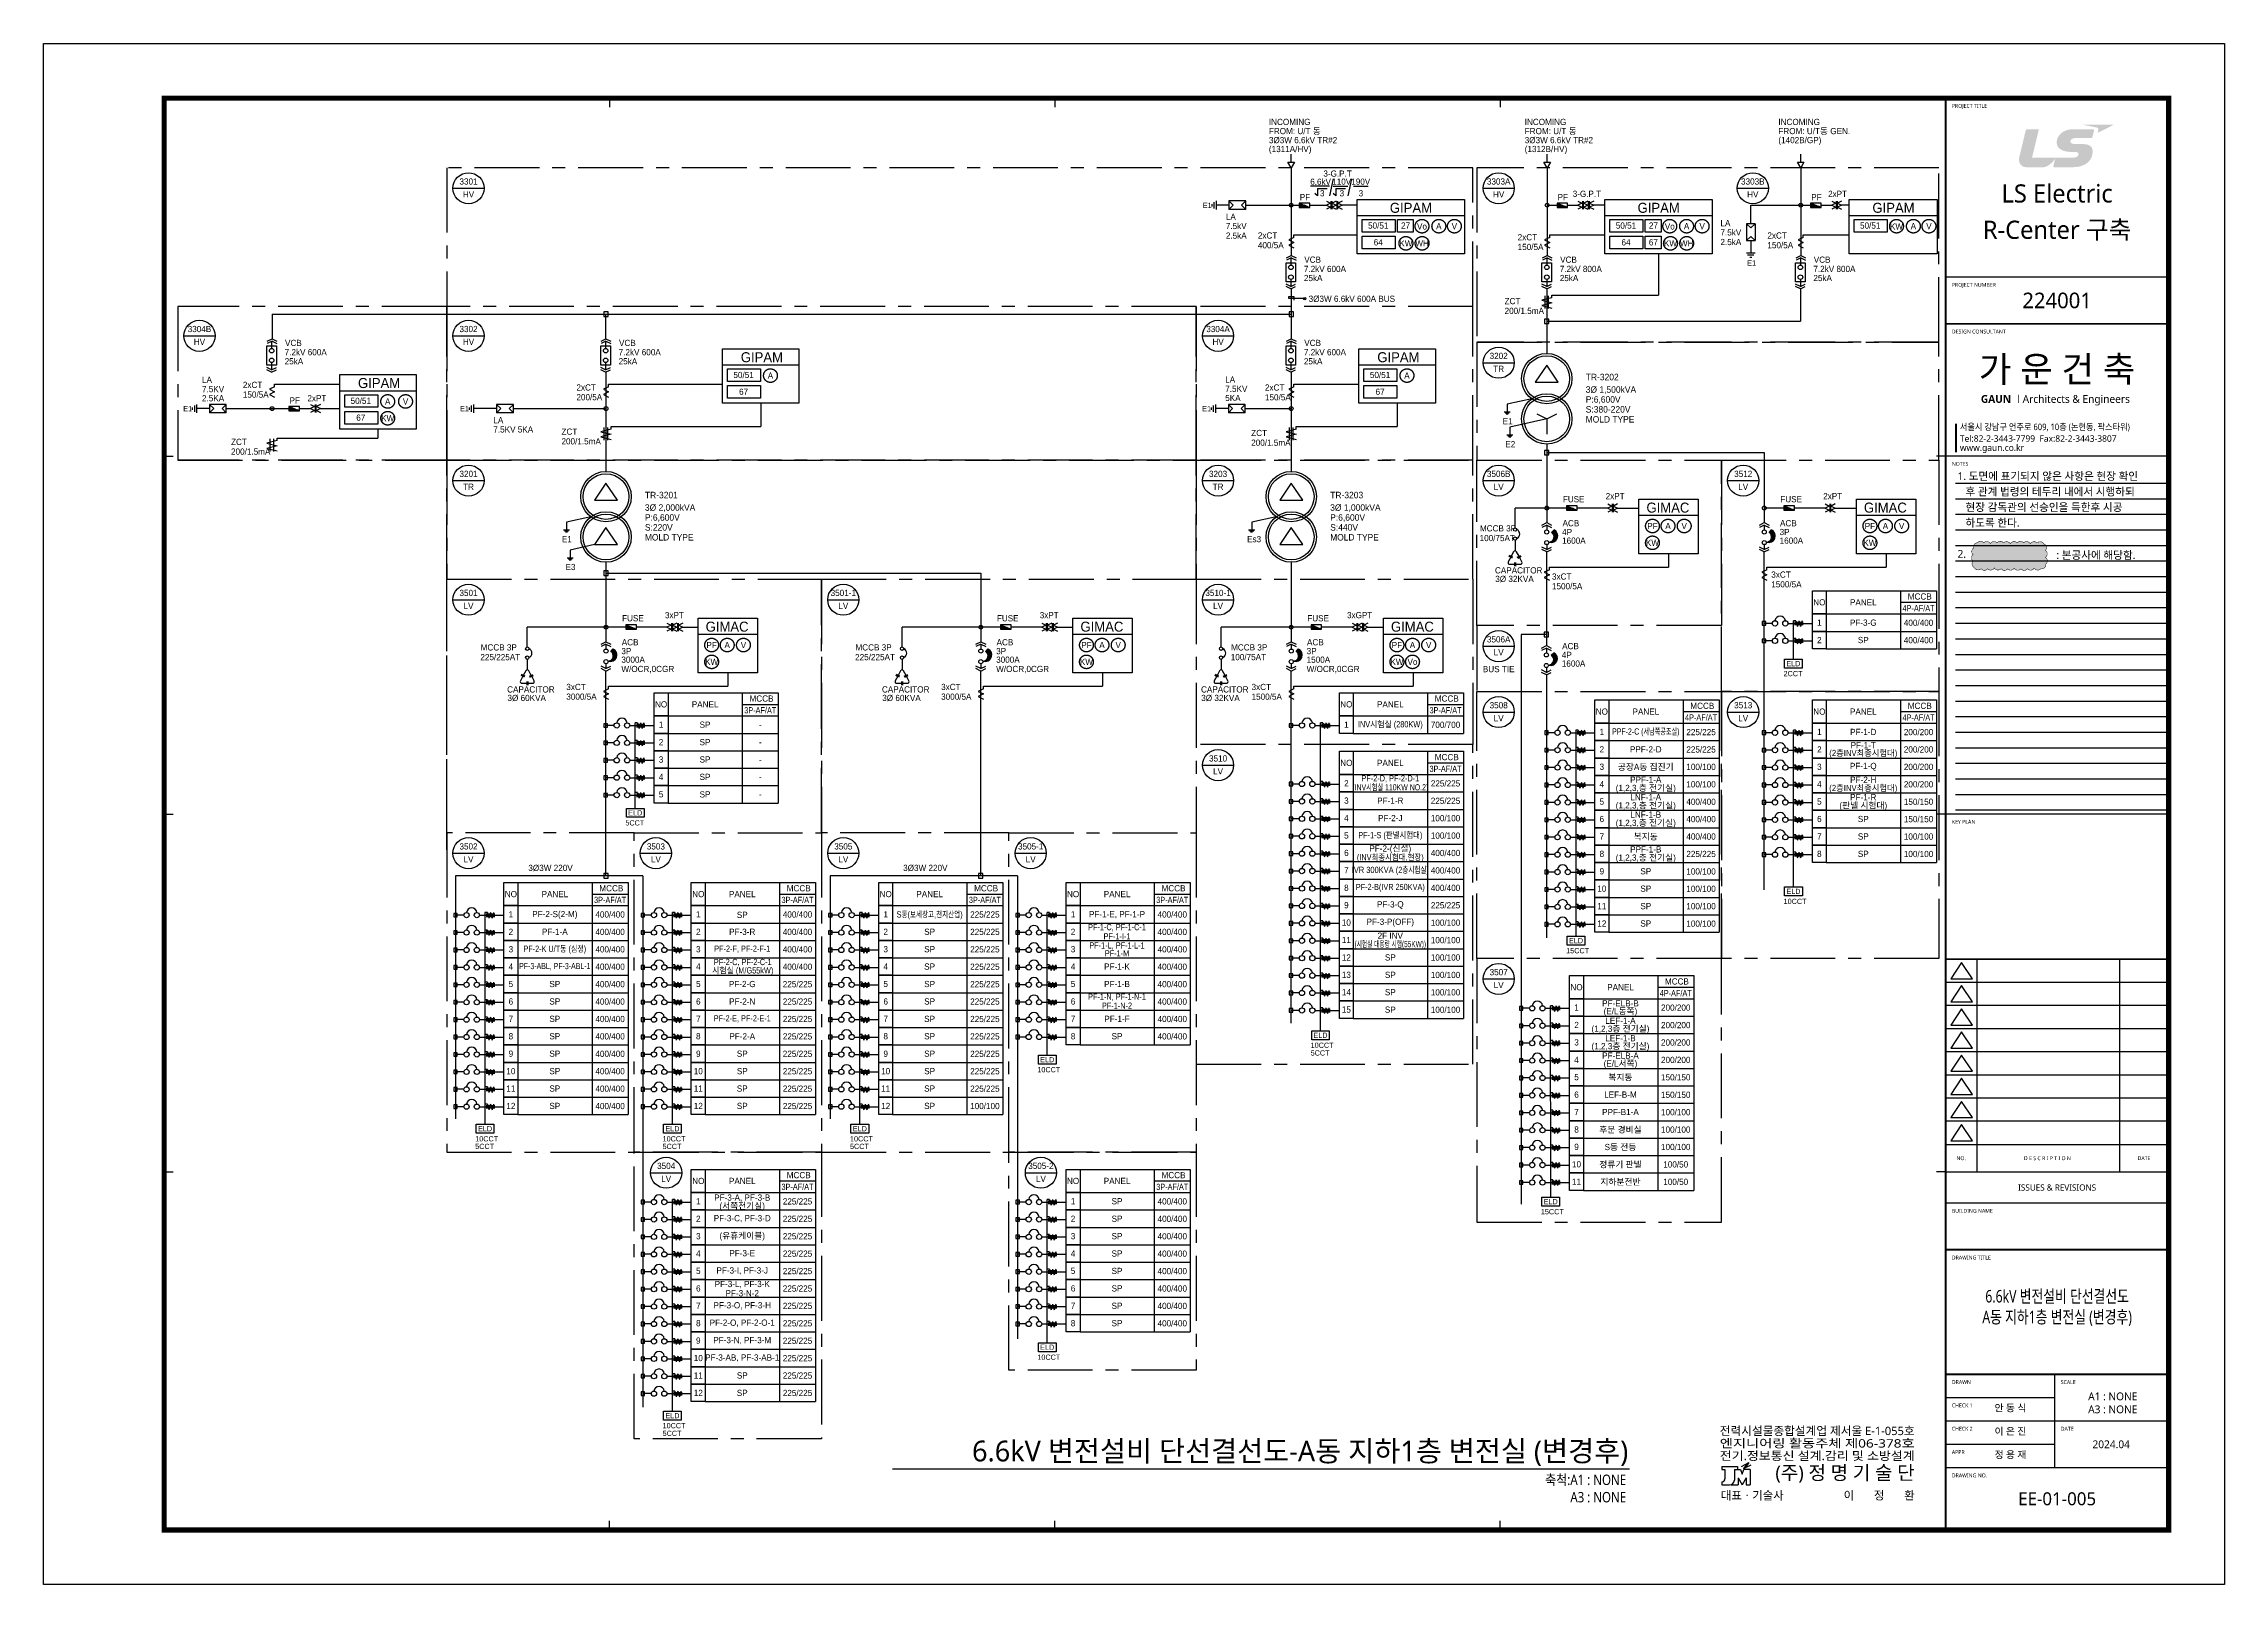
# Model space of a CAD drawing. Header units: millimetres. Extents: x 0 to 252300, y -45585 to -15885.
# Drawn here: x 168200 to 210250, y -45585 to -15885 of the extents above; entities that cross this region are included whole.
import ezdxf
from ezdxf.enums import TextEntityAlignment as Align

# ---------------------------------------------------------------- set-up
doc = ezdxf.new("R2010")
doc.units = ezdxf.units.MM
doc.header["$LTSCALE"] = 1000
for name, pattern in [('CEN', [62, 60, -1, 0, -1]), ('CENTER', [2, 1.25, -0.25, 0.25, -0.25]), ('ELP', [16.5, 14, -1, 0.5, -1])]:
    doc.linetypes.add(name, pattern=pattern)
for name, color, linetype in [('100', 4, 'Continuous'), ('150', 6, 'Continuous'), ('50', 3, 'Continuous'), ('60', 2, 'Continuous'), ('ABC', 1, 'Continuous'), ('BUS', 6, 'Continuous'), ('ELEC-TEXT', 2, 'Continuous'), ('L1-CEILING', 3, 'Continuous'), ('L2', 7, 'Continuous'), ('L3-GROUND', 2, 'ELP'), ('LAR', 1, 'Continuous'), ('Layer 1', 7, 'Continuous'), ('line', 9, 'Continuous'), ('LINE3', 1, 'CENTER'), ('LL', 2, 'Continuous'), ('PLAN', 253, 'CEN'), ('S', 4, 'Continuous'), ('sing', 2, 'Continuous'), ('SOL', 252, 'Continuous'), ('SYM', 3, 'Continuous'), ('TEXT', 3, 'Continuous'), ('TIT', 2, 'Continuous'), ('XR-SHEET(통신)$0$WD-E$0$WD', 6, 'Continuous'), ('XR-SHEET-SHT', 5, 'Continuous'), ('XR-SHEET-TEXT', 3, 'Continuous'), ('XREF', 7, 'CEN')]:
    doc.layers.add(name, color=color, linetype=linetype)
doc.layers.add('XR-SHEET-TEMP', color=171, linetype='Continuous', plot=False)
doc.styles.add('CW', font='')
doc.styles.add('GHS', font='malgun.ttf')
doc.styles.add('XR-SHEET$0$XREF-Form$0$맑은고딕', font='malgun.ttf')
doc.styles.add('XR-SHEET(통신)$0$WD-E$0$GHS', font='malgun.ttf')
doc.styles.add('돋움', font='')
doc.styles.add('맑은고딕', font='malgun.ttf')
doc.styles.add('맑은고딕B', font='malgunbd.ttf')
doc.styles.get('CW').set_extended_font_data('Dotum')
doc.styles.get('돋움').set_extended_font_data('Dotum')

msp = doc.modelspace()

# ---------------------------------------------------------------- texts
at = {"color": 6, "style": '돋움'}
for p in [(203288, -26654), (180955, -28621), (194168, -28621), (199095, -28761), (203288, -28761), (194168, -29750), (178059, -32278), (181672, -32278), (185286, -32278), (188899, -32278), (198607, -34074), (181672, -37808), (188899, -37808)]:
    msp.add_text('PANEL', height=120, dxfattribs=at).set_placement(p, align=Align.MIDDLE)
for s, p in [('2CCT', (201750, -28079)), ('5CCT', (179418, -30956)), ('10CCT', (201751, -32470)), ('15CCT', (197558, -33420)), ('5CCT', (192631, -35391)), ('10CCT', (192631, -35243)), ('10CCT', (187362, -35714)), ('10CCT', (176522, -37046)), ('10CCT', (180135, -37046)), ('10CCT', (183749, -37046)), ('5CCT', (176522, -37193)), ('5CCT', (180135, -37193)), ('5CCT', (183749, -37193)), ('15CCT', (197070, -38451)), ('10CCT', (187362, -41256)), ('5CCT', (180135, -42724)), ('10CCT', (180135, -42576))]:
    msp.add_text(s, height=101, dxfattribs=at).set_placement(p)
at = {"layer": '60', "color": 6, "style": '돋움'}
for s, height, p in [('6.6kV', 119.2, (192823, -18545)), ('3-G.P.T', 119.2, (193150, -18390)), ('110V', 119.2, (193230, -18545)), ('190V', 119.2, (193598, -18545)), ('3', 119, (192855, -18769)), ('3', 119, (193233, -18769)), ('3', 119, (193600, -18769)), ('3-G.P.T', 119.2, (197958, -18780)), ('2xPT', 119.2, (202791, -18780)), ('2xPT', 119.2, (173469, -22719)), ('2xPT', 119.2, (198503, -24606)), ('2xPT', 119.2, (202697, -24606)), ('3xPT', 119.2, (180363, -26901)), ('3xPT', 119.2, (187590, -26901)), ('3xGPT', 119.2, (193576, -26901))]:
    msp.add_text(s, height=height, dxfattribs=at).set_placement(p, align=Align.MIDDLE)
at = {"layer": '60', "color": 6}
for s, height, style, p in [('PF', 120, '돋움', (197392, -18904)), ('PF', 120, '돋움', (202283, -18904)), ('400/5A', 120, '돋움', (191614, -19830)), ('150/5A', 120, '돋움', (196623, -19864)), ('150/5A', 120, '돋움', (201438, -19830)), ('VCB', 120, '돋움', (192508, -20109)), ('7.2kV 600A', 120, '돋움', (192501, -20288)), ('VCB', 120, '돋움', (197442, -20109)), ('7.2kV 800A', 120, '돋움', (197435, -20288)), ('VCB', 120, '돋움', (202332, -20109)), ('7.2kV 800A', 120, '돋움', (202325, -20288)), ('25kA', 120, '돋움', (192501, -20463)), ('25kA', 120, '돋움', (197435, -20463)), ('25kA', 120, '돋움', (202325, -20463)), ('200/1.5mA', 120, '돋움', (196371, -21096)), ('VCB', 120, '돋움', (172855, -21714)), ('7.2kV 600A', 120, '돋움', (172848, -21893)), ('VCB', 120, '돋움', (179295, -21714)), ('7.2kV 600A', 120, '돋움', (179288, -21893)), ('VCB', 120, '돋움', (192508, -21714)), ('7.2kV 600A', 120, '돋움', (192501, -21893)), ('25kA', 120, '돋움', (172848, -22068)), ('25kA', 120, '돋움', (179288, -22068)), ('25kA', 120, '돋움', (192501, -22068)), ('TR-3202', 125, 'CW', (197935, -22374)), ('150/5A', 120, '돋움', (172042, -22710)), ('PF', 120, '돋움', (172942, -22824)), ('200/5A', 120, '돋움', (178474, -22760)), ('150/5A', 120, '돋움', (191750, -22762)), ('3Ø 1,500kVA', 125, 'CW', (197935, -22615)), ('P:6,600V', 125, 'CW', (197935, -22806)), ('E1', 119.2, '돋움', (196334, -23222)), ('S:380-220V', 125, 'CW', (197935, -22997)), ('200/1.5mA', 120, '돋움', (178186, -23611)), ('200/1.5mA', 120, '돋움', (191485, -23637)), ('E2', 119.2, '돋움', (196386, -23664)), ('200/1.5mA', 120, '돋움', (171814, -23809)), ('TR-3201', 125, 'CW', (179794, -24649)), ('3Ø 2,000kVA', 125, 'CW', (179794, -24890)), ('TR-3203', 125, 'CW', (193008, -24649)), ('3Ø 1,000kVA', 125, 'CW', (193008, -24890)), ('FUSE', 119.2, '돋움', (197495, -24726)), ('FUSE', 119.2, '돋움', (201689, -24726)), ('S:220V', 125, 'CW', (179794, -25272)), ('P:6,600V', 125, 'CW', (179794, -25081)), ('S:440V', 125, 'CW', (193008, -25272)), ('P:6,600V', 125, 'CW', (193008, -25081)), ('E1', 119.2, '돋움', (178194, -25496)), ('Es3', 119.2, '돋움', (191407, -25496)), ('E3', 119.2, '돋움', (178264, -26033)), ('1500/5A', 120, '돋움', (197285, -26404)), ('1500/5A', 120, '돋움', (201513, -26367)), ('FUSE', 119.2, '돋움', (179355, -27021)), ('FUSE', 119.2, '돋움', (186582, -27021)), ('FUSE', 119.2, '돋움', (192568, -27021)), ('3000/5A', 120, '돋움', (178279, -28533)), ('3000/5A', 120, '돋움', (185506, -28533)), ('1500/5A', 120, '돋움', (191492, -28533))]:
    msp.add_text(s, height=height, dxfattribs=dict(at, style=style)).set_placement(p)
at = {"layer": 'ABC', "color": 6, "style": '돋움'}
for s, p in [('3301', (176393, -18542)), ('3303A', (196257, -18542)), ('3303B', (201157, -18542)), ('HV', (176393, -18790)), ('HV', (196257, -18790)), ('HV', (201157, -18790)), ('3304B', (171205, -21386)), ('3302', (176393, -21386)), ('3304A', (190846, -21386)), ('HV', (171205, -21634)), ('HV', (176393, -21634)), ('HV', (190846, -21634)), ('3202', (196257, -21904)), ('TR', (196257, -22153)), ('3201', (176393, -24178)), ('TR', (176393, -24427)), ('3203', (190846, -24178)), ('TR', (190846, -24427)), ('3506B', (196257, -24178)), ('LV', (196257, -24427)), ('3512', (200972, -24178)), ('LV', (200972, -24427)), ('3501', (176393, -26473)), ('3501-1', (183620, -26473)), ('3510-1', (190846, -26473)), ('LV', (176393, -26722)), ('LV', (183620, -26722)), ('LV', (190846, -26722)), ('3506A', (196257, -27368)), ('LV', (196257, -27617)), ('BUS TIE', (196257, -27941)), ('3508', (196257, -28638)), ('3513', (200972, -28638)), ('LV', (196257, -28887)), ('LV', (200972, -28887)), ('3510', (190846, -29663)), ('LV', (190846, -29912)), ('3502', (176393, -31359)), ('3503', (180006, -31359)), ('3505', (183620, -31359)), ('3505-1', (187233, -31359)), ('LV', (176393, -31608)), ('LV', (180006, -31608)), ('LV', (183620, -31608)), ('LV', (187233, -31608)), ('3507', (196257, -33783)), ('LV', (196257, -34032)), ('3504', (180204, -37518)), ('LV', (180204, -37767)), ('3505-2', (187430, -37518)), ('LV', (187430, -37767))]:
    msp.add_text(s, height=120, dxfattribs=at).set_placement(p, align=Align.MIDDLE)
at = {"layer": 'ELEC-TEXT', "color": 6}
for s, style, p in [('FROM: U/T 동', '돋움', (191826, -17630)), ('INCOMING', 'CW', (191826, -17454)), ('FROM: U/T 동', '돋움', (196759, -17630)), ('INCOMING', 'CW', (196759, -17454)), ('FROM: U/T동 GEN.', '돋움', (201650, -17630)), ('INCOMING', 'CW', (201650, -17454)), ('3Ø3W 6.6kV TR#2', '돋움', (191826, -17804)), ('(1311A/HV)', '돋움', (191826, -17976)), ('3Ø3W 6.6kV TR#2', '돋움', (196759, -17804)), ('(1312B/HV)', '돋움', (196759, -17976)), ('(1402B/GP)', '돋움', (201650, -17804)), ('3Ø3W 6.6kV 600A BUS', '돋움', (192592, -20863))]:
    msp.add_text(s, height=120, dxfattribs=dict(at, style=style)).set_placement(p)
at = {"layer": 'L3-GROUND', "color": 6, "style": '돋움'}
msp.add_text('PF', height=120, dxfattribs=at).set_placement((192421, -18904))
for s, height, p in [('50/51', 120, (193935, -19452)), ('GIPAM', 192.9, (194565, -19146)), ('27', 120, (194462, -19452)), ('50/51', 120, (198712, -19452)), ('GIPAM', 192.9, (199342, -19146)), ('27', 120, (199240, -19452)), ('50/51', 120, (203421, -19452)), ('GIPAM', 192.9, (203870, -19146)), ('64', 120, (193935, -19775)), ('64', 120, (198712, -19775)), ('67', 120, (199240, -19775)), ('GIPAM', 192.9, (182050, -22026)), ('GIPAM', 192.9, (194323, -22026)), ('50/51', 120, (181697, -22332)), ('50/51', 120, (193970, -22332)), ('50/51', 120, (174316, -22830)), ('GIPAM', 192.9, (174669, -22524)), ('67', 120, (181697, -22655)), ('67', 120, (193970, -22655)), ('67', 120, (174316, -23154)), ('GIMAC', 192.9, (199520, -24925)), ('GIMAC', 192.9, (203713, -24925)), ('GIMAC', 192.9, (181379, -27220)), ('GIMAC', 192.9, (188606, -27220)), ('GIMAC', 192.9, (194593, -27220))]:
    msp.add_text(s, height=height, dxfattribs=at).set_placement(p, align=Align.CENTER)
for s, p in [('KW', (194468, -19734)), ('WH', (194780, -19734)), ('Vo', (194778, -19409)), ('A', (195103, -19404)), ('V', (195403, -19404)), ('KW', (199570, -19734)), ('Vo', (199556, -19409)), ('WH', (199882, -19734)), ('A', (199880, -19404)), ('V', (200180, -19404)), ('KW', (203928, -19409)), ('A', (204253, -19404)), ('V', (204553, -19404)), ('A', (182215, -22284)), ('A', (194488, -22284)), ('KW', (174835, -23106)), ('A', (174835, -22782)), ('V', (175179, -22782)), ('PF', (199222, -25183)), ('A', (199522, -25183)), ('V', (199834, -25183)), ('PF', (203415, -25183)), ('A', (203715, -25183)), ('V', (204027, -25183)), ('KW', (199222, -25507)), ('KW', (203415, -25507)), ('KW', (181081, -27802)), ('PF', (181081, -27478)), ('A', (181381, -27478)), ('V', (181694, -27478)), ('KW', (188308, -27802)), ('PF', (188308, -27478)), ('A', (188608, -27478)), ('V', (188920, -27478)), ('KW', (194295, -27802)), ('PF', (194295, -27478)), ('Vo', (194595, -27802)), ('A', (194595, -27478)), ('V', (194907, -27478))]:
    msp.add_text(s, height=120, dxfattribs=at).set_placement(p, align=Align.MIDDLE)
at = {"layer": 'LAR', "color": 6, "style": '돋움'}
for s, p in [('NO', (202440, -26654)), ('2', (202440, -27381)), ('1', (202440, -27046)), ('PF-3-G', (203287, -27046)), ('SP', (203287, -27381)), ('400/400', (204353, -27046)), ('400/400', (204353, -27381)), ('NO', (180106, -28621)), ('NO', (193320, -28621)), ('1', (180106, -29013)), ('SP', (180953, -29013)), ('1', (193320, -29013)), ('700/700', (195232, -29013)), ('NO', (198246, -28761)), ('NO', (202440, -28761)), ('2', (180106, -29349)), ('SP', (180953, -29349)), ('-', (182019, -29013)), ('-', (182019, -29349)), ('2', (198246, -29488)), ('1', (198246, -29153)), ('PPF-2-D', (199093, -29488)), ('225/225', (200159, -29153)), ('225/225', (200159, -29488)), ('2', (202440, -29488)), ('1', (202440, -29153)), ('PF-1-D', (203287, -29153)), ('PF-1-T', (203287, -29408)), ('200/200', (204353, -29153)), ('200/200', (204353, -29488)), ('3', (180106, -29684)), ('SP', (180953, -29684)), ('-', (182019, -29684)), ('NO', (193320, -29750)), ('3', (198246, -29824)), ('공장A동 집진기', (199093, -29824)), ('100/100', (200159, -29824)), ('3', (202440, -29824)), ('PF-1-Q', (203287, -29824)), ('200/200', (204353, -29824)), ('4', (180106, -30020)), ('SP', (180953, -30020)), ('-', (182019, -30020)), ('2', (193320, -30142)), ('225/225', (195232, -30142)), ('4', (198246, -30160)), ('(1,2,3,층 전기실)', (199093, -30241)), ('PPF-1-A', (199093, -30074)), ('100/100', (200159, -30160)), ('4', (202440, -30160)), ('PF-2-H', (203287, -30074)), ('200/200', (204353, -30160)), ('5', (180106, -30356)), ('SP', (180953, -30356)), ('-', (182019, -30356)), ('3', (193320, -30477)), ('PF-1-R', (194167, -30477)), ('225/225', (195232, -30477)), ('5', (198246, -30496)), ('(1,2,3,층 전기실)', (199093, -30577)), ('LNF-1-A', (199093, -30410)), ('LNF-1-B', (199093, -30746)), ('400/400', (200159, -30496)), ('5', (202440, -30496)), ('(판넬 시험대)', (203287, -30577)), ('PF-1-R', (203287, -30410)), ('150/150', (204353, -30496)), ('4', (193320, -30813)), ('5', (193320, -31149)), ('PF-2-J', (194167, -30813)), ('100/100', (195232, -30813)), ('100/100', (195232, -31149)), ('6', (198246, -30831)), ('7', (198246, -31167)), ('(1,2,3,층 전기실)', (199093, -30913)), ('복지동', (199093, -31167)), ('400/400', (200159, -30831)), ('400/400', (200159, -31167)), ('6', (202440, -30831)), ('7', (202440, -31167)), ('SP', (203287, -30831)), ('SP', (203287, -31167)), ('150/150', (204353, -30831)), ('100/100', (204353, -31167)), ('6', (193320, -31484)), ('PF-2-(신설)', (194167, -31408)), ('400/400', (195232, -31484)), ('8', (198246, -31503)), ('(1,2,3,층 전기실)', (199093, -31584)), ('PPF-1-B', (199093, -31417)), ('225/225', (200159, -31503)), ('8', (202440, -31503)), ('SP', (203287, -31503)), ('100/100', (204353, -31503)), ('7', (193320, -31820)), ('400/400', (195232, -31820)), ('9', (198246, -31839)), ('SP', (199093, -31839)), ('100/100', (200159, -31839)), ('NO', (177210, -32278)), ('NO', (180824, -32278)), ('NO', (184437, -32278)), ('NO', (188050, -32278)), ('8', (193320, -32156)), ('400/400', (195232, -32156)), ('10', (198246, -32174)), ('SP', (199093, -32174)), ('100/100', (200159, -32174)), ('1', (177210, -32669)), ('PF-2-S(2-M)', (178057, -32678)), ('400/400', (179123, -32669)), ('1', (180824, -32669)), ('SP', (181671, -32678)), ('400/400', (182737, -32669)), ('1', (184437, -32669)), ('225/225', (186350, -32669)), ('1', (188050, -32669)), ('PF-1-E, PF-1-P', (188897, -32678)), ('400/400', (189963, -32669)), ('10', (193320, -32827)), ('9', (193320, -32492)), ('PF-3-P(OFF)', (194167, -32827)), ('PF-3-Q', (194167, -32492)), ('225/225', (195232, -32492)), ('100/100', (195232, -32827)), ('11', (198246, -32510)), ('12', (198246, -32846)), ('SP', (199093, -32510)), ('SP', (199093, -32846)), ('100/100', (200159, -32510)), ('100/100', (200159, -32846)), ('2', (177210, -33005)), ('PF-1-A', (178057, -33005)), ('400/400', (179123, -33005)), ('2', (180824, -33005)), ('PF-3-R', (181671, -33005)), ('400/400', (182737, -33005)), ('2', (184437, -33005)), ('SP', (185284, -33005)), ('225/225', (186350, -33005)), ('2', (188050, -33005)), ('400/400', (189963, -33005)), ('11', (193320, -33163)), ('2F INV', (194167, -33080)), ('100/100', (195232, -33163)), ('4', (177210, -33676)), ('3', (177210, -33341)), ('400/400', (179123, -33341)), ('400/400', (179123, -33676)), ('4', (180824, -33676)), ('3', (180824, -33341)), ('400/400', (182737, -33341)), ('400/400', (182737, -33676)), ('4', (184437, -33676)), ('3', (184437, -33341)), ('SP', (185284, -33341)), ('SP', (185284, -33676)), ('225/225', (186350, -33341)), ('225/225', (186350, -33676)), ('4', (188050, -33676)), ('3', (188050, -33341)), ('PF-1-K', (188897, -33676)), ('400/400', (189963, -33341)), ('400/400', (189963, -33676)), ('12', (193320, -33499)), ('SP', (194167, -33499)), ('100/100', (195232, -33499)), ('5', (177210, -34012)), ('SP', (178057, -34012)), ('400/400', (179123, -34012)), ('5', (180824, -34012)), ('PF-2-G', (181671, -34012)), ('225/225', (182737, -34012)), ('5', (184437, -34012)), ('SP', (185284, -34012)), ('225/225', (186350, -34012)), ('5', (188050, -34012)), ('PF-1-B', (188897, -34012)), ('400/400', (189963, -34012)), ('13', (193320, -33835)), ('SP', (194167, -33835)), ('100/100', (195232, -33835)), ('NO', (197758, -34074)), ('6', (177210, -34348)), ('SP', (178057, -34348)), ('400/400', (179123, -34348)), ('6', (180824, -34348)), ('PF-2-N', (181671, -34348)), ('225/225', (182737, -34348)), ('6', (184437, -34348)), ('SP', (185284, -34348)), ('225/225', (186350, -34348)), ('6', (188050, -34348)), ('400/400', (189963, -34348)), ('14', (193320, -34170)), ('15', (193320, -34506)), ('SP', (194167, -34170)), ('SP', (194167, -34506)), ('100/100', (195232, -34170)), ('100/100', (195232, -34506)), ('1', (197758, -34465)), ('PF-ELB-B', (198605, -34385)), ('(E/L동쪽)', (198605, -34546)), ('200/200', (199671, -34465)), ('7', (177210, -34684)), ('SP', (178057, -34684)), ('400/400', (179123, -34684)), ('7', (180824, -34684)), ('225/225', (182737, -34684)), ('7', (184437, -34684)), ('SP', (185284, -34684)), ('225/225', (186350, -34684)), ('7', (188050, -34684)), ('PF-1-F', (188897, -34684)), ('400/400', (189963, -34684)), ('2', (197758, -34801)), ('(1,2,3층 전기실)', (198605, -34882)), ('LEF-1-A', (198605, -34720)), ('200/200', (199671, -34801)), ('8', (177210, -35019)), ('9', (177210, -35355)), ('SP', (178057, -35019)), ('SP', (178057, -35355)), ('400/400', (179123, -35019)), ('400/400', (179123, -35355)), ('8', (180824, -35019)), ('9', (180824, -35355)), ('PF-2-A', (181671, -35019)), ('SP', (181671, -35355)), ('225/225', (182737, -35019)), ('225/225', (182737, -35355)), ('8', (184437, -35019)), ('9', (184437, -35355)), ('SP', (185284, -35019)), ('SP', (185284, -35355)), ('225/225', (186350, -35019)), ('225/225', (186350, -35355)), ('8', (188050, -35019)), ('SP', (188897, -35019)), ('400/400', (189963, -35019)), ('3', (197758, -35137)), ('(1,2,3층 전기실)', (198605, -35218)), ('LEF-1-B', (198605, -35056)), ('200/200', (199671, -35137)), ('10', (177210, -35691)), ('SP', (178057, -35691)), ('400/400', (179123, -35691)), ('10', (180824, -35691)), ('SP', (181671, -35691)), ('225/225', (182737, -35691)), ('10', (184437, -35691)), ('SP', (185284, -35691)), ('225/225', (186350, -35691)), ('4', (197758, -35473)), ('PF-ELB-A', (198605, -35392)), ('(E/L서쪽)', (198605, -35553)), ('복지동', (198605, -35808)), ('200/200', (199671, -35473)), ('11', (177210, -36027)), ('SP', (178057, -36027)), ('400/400', (179123, -36027)), ('11', (180824, -36027)), ('SP', (181671, -36027)), ('225/225', (182737, -36027)), ('11', (184437, -36027)), ('SP', (185284, -36027)), ('225/225', (186350, -36027)), ('5', (197758, -35808)), ('6', (197758, -36144)), ('LEF-B-M', (198605, -36144)), ('150/150', (199671, -35808)), ('150/150', (199671, -36144)), ('12', (177210, -36362)), ('SP', (178057, -36362)), ('400/400', (179123, -36362)), ('12', (180824, -36362)), ('SP', (181671, -36362)), ('225/225', (182737, -36362)), ('12', (184437, -36362)), ('SP', (185284, -36362)), ('100/100', (186350, -36362)), ('7', (197758, -36480)), ('PPF-B1-A', (198605, -36480)), ('100/100', (199671, -36480)), ('8', (197758, -36816)), ('후문 경비실', (198605, -36816)), ('100/100', (199671, -36816)), ('9', (197758, -37151)), ('정류기 판넬', (198605, -37487)), ('S동 전등', (198605, -37151)), ('100/100', (199671, -37151)), ('100/50', (199671, -37487)), ('NO', (180824, -37808)), ('NO', (188050, -37808)), ('10', (197758, -37487)), ('11', (197758, -37823)), ('지하분전반', (198605, -37823)), ('100/50', (199671, -37823)), ('1', (180824, -38200)), ('PF-3-A, PF-3-B', (181671, -38139)), ('(서쪽전기실)', (181671, -38298)), ('225/225', (182737, -38200)), ('1', (188050, -38200)), ('SP', (188897, -38200)), ('400/400', (189963, -38200)), ('2', (180824, -38536)), ('PF-3-C, PF-3-D', (181671, -38536)), ('225/225', (182737, -38536)), ('2', (188050, -38536)), ('SP', (188897, -38536)), ('400/400', (189963, -38536)), ('3', (180824, -38872)), ('(유휴케이블)', (181671, -38872)), ('225/225', (182737, -38872)), ('3', (188050, -38872)), ('SP', (188897, -38872)), ('400/400', (189963, -38872)), ('4', (180824, -39207)), ('5', (180824, -39543)), ('PF-3-I, PF-3-J', (181671, -39543)), ('PF-3-E', (181671, -39200)), ('225/225', (182737, -39207)), ('225/225', (182737, -39543)), ('4', (188050, -39207)), ('5', (188050, -39543)), ('SP', (188897, -39207)), ('SP', (188897, -39543)), ('400/400', (189963, -39207)), ('400/400', (189963, -39543)), ('6', (180824, -39879)), ('PF-3-L, PF-3-K', (181671, -39805)), ('PF-3-N-2', (181671, -39972)), ('225/225', (182737, -39879)), ('6', (188050, -39879)), ('SP', (188897, -39879)), ('400/400', (189963, -39879)), ('7', (180824, -40215)), ('PF-3-O, PF-3-H', (181671, -40215)), ('225/225', (182737, -40215)), ('7', (188050, -40215)), ('SP', (188897, -40215)), ('400/400', (189963, -40215)), ('8', (180824, -40550)), ('PF-2-O, PF-2-O-1', (181671, -40550)), ('225/225', (182737, -40550)), ('8', (188050, -40550)), ('SP', (188897, -40550)), ('400/400', (189963, -40550)), ('10', (180824, -41222)), ('9', (180824, -40886)), ('PF-3-AB, PF-3-AB-1', (181671, -41222)), ('PF-3-N, PF-3-M', (181671, -40886)), ('225/225', (182737, -40886)), ('225/225', (182737, -41222)), ('11', (180824, -41557)), ('SP', (181671, -41557)), ('225/225', (182737, -41557)), ('12', (180824, -41893)), ('SP', (181671, -41893)), ('225/225', (182737, -41893))]:
    msp.add_text(s, height=120, dxfattribs=at).set_placement(p, align=Align.MIDDLE)
for s, width, p in [('INV시험실 (280KW)', 0.9, (194167, -29013)), ('PPF-2-C (서남쪽공조실)', 0.7, (199093, -29153)), ('(2층INV최종시험대)', 0.95, (203287, -29567)), ('(INV시험실 110KW NO.2)', 0.7, (194167, -30228)), ('PF-2-D, PF-2-D-1', 0.9, (194167, -30058)), ('(2층INV최종시험대)', 0.95, (203287, -30241)), ('PF-1-S (판넬시험대)', 0.85, (194167, -31149)), ('(INV최종시험대,현장)', 0.85, (194167, -31577)), ('IVR 300KVA (2층시험실)', 0.75, (194167, -31820)), ('PF-2-B(IVR 250KVA)', 0.85, (194167, -32156)), ('S동(보세창고,천지산업)', 0.75, (185284, -32678)), ('PF-1-C, PF-1-C-1', 0.9, (188897, -32925)), ('PF-1-L, PF-1-L-1', 0.9, (188897, -33279)), ('PF-1-I-1', 0.9, (188897, -33094)), ('(시험실 대용량 시험(55KW))', 0.65, (194167, -33250)), ('PF-3-ABL, PF-3-ABL-1', 0.7, (178057, -33676)), ('PF-2-K U/T동 (심정)', 0.8, (178057, -33341)), ('PF-2-C, PF-2-C-1', 0.9, (181681, -33598)), ('PF-2-F, PF-2-F-1', 0.9, (181671, -33341)), ('PF-1-M', 0.9, (188897, -33421)), ('시험실 (M/G55kW)', 0.9, (181681, -33757)), ('PF-1-N, PF-1-N-1', 0.9, (188897, -34268)), ('PF-1-N-2', 0.9, (188897, -34428)), ('PF-2-E, PF-2-E-1', 0.9, (181671, -34684))]:
    msp.add_text(s, height=120, dxfattribs=dict(at, width=width)).set_placement(p, align=Align.MIDDLE)
for p in [(177547, -31834), (184774, -31834)]:
    msp.add_text('3Ø3W 220V', height=120, dxfattribs=at).set_placement(p)
at = {"layer": 'line', "color": 6, "style": '돋움'}
for s, height, p in [('E1', 101.7, (190637, -19002)), ('E1', 101.7, (201135, -20113)), ('E1', 101.7, (170978, -22923)), ('E1', 101.7, (176316, -22923)), ('E1', 101.7, (190625, -22923)), ('MCCB', 120, (204376, -26542)), ('ELD', 101, (201940, -27836)), ('MCCB', 120, (182043, -28509)), ('MCCB', 120, (195256, -28509)), ('MCCB', 120, (200183, -28649)), ('MCCB', 120, (204376, -28649)), ('MCCB', 120, (195256, -29638)), ('ELD', 101, (179608, -30713)), ('MCCB', 120, (179147, -32166)), ('MCCB', 120, (182760, -32166)), ('MCCB', 120, (186374, -32166)), ('MCCB', 120, (189987, -32166)), ('ELD', 101, (201941, -32227)), ('ELD', 101, (197748, -33177)), ('MCCB', 120, (199694, -33962)), ('ELD', 101, (192821, -35000)), ('ELD', 101, (187552, -35471)), ('ELD', 101, (176712, -36802)), ('ELD', 101, (180325, -36802)), ('ELD', 101, (183939, -36802)), ('MCCB', 120, (182760, -37696)), ('MCCB', 120, (189987, -37696)), ('ELD', 101, (197260, -38207)), ('ELD', 101, (187552, -41013)), ('ELD', 101, (180325, -42333))]:
    msp.add_text(s, height=height, dxfattribs=at).set_placement(p, align=Align.MIDDLE)
at = {"layer": 'line', "color": 6}
for s, height, style, p in [('7.5kV', 120, '돋움', (190996, -19460)), ('LA', 120, '돋움', (190996, -19283)), ('LA', 120, '돋움', (200533, -19406)), ('2.5kA', 120, '돋움', (190996, -19646)), ('2xCT', 120, '돋움', (191614, -19643)), ('2xCT', 120, '돋움', (196623, -19677)), ('2.5kA', 120, '돋움', (200533, -19769)), ('7.5kV', 120, '돋움', (200533, -19583)), ('2xCT', 120, '돋움', (201438, -19643)), ('ZCT', 120, '돋움', (196371, -20908)), ('2.5KA', 120, '돋움', (171254, -22780)), ('7.5KV', 120, '돋움', (171254, -22604)), ('LA', 120, '돋움', (171254, -22426)), ('2xCT', 120, '돋움', (172042, -22523)), ('2xCT', 120, '돋움', (178474, -22573)), ('5KA', 120, '돋움', (190984, -22775)), ('7.5KV', 120, '돋움', (190984, -22599)), ('LA', 120, '돋움', (190984, -22421)), ('2xCT', 120, '돋움', (191750, -22574)), ('LA', 120, '돋움', (176872, -23203)), ('MOLD TYPE ', 124.1, 'CW', (197935, -23189)), ('ZCT', 120, '돋움', (171814, -23622)), ('7.5KV 5KA', 120, '돋움', (176872, -23381)), ('ZCT', 120, '돋움', (178186, -23424)), ('ZCT', 120, '돋움', (191485, -23450)), ('MCCB 3P', 120, '돋움', (195895, -25288)), ('ACB', 120, '돋움', (197488, -25189)), ('ACB', 120, '돋움', (201681, -25189)), ('MOLD TYPE ', 124.1, 'CW', (179794, -25463)), ('MOLD TYPE ', 124.1, 'CW', (193008, -25463)), ('100/75AT', 120, '돋움', (195889, -25475)), ('4P', 120, '돋움', (197480, -25359)), ('1600A', 120, '돋움', (197480, -25525)), ('3P', 120, '돋움', (201674, -25359)), ('1600A', 120, '돋움', (201674, -25525)), ('CAPACITOR', 120, '돋움', (196185, -26098)), ('3xCT', 120, '돋움', (201513, -26180)), ('3%%C 32KVA', 120, '돋움', (196191, -26263)), ('3xCT', 120, '돋움', (197285, -26217)), ('225/225AT', 120, '돋움', (176622, -27770)), ('MCCB 3P', 120, '돋움', (176627, -27583)), ('3P', 120, '돋움', (179340, -27654)), ('3000A', 120, '돋움', (179340, -27820)), ('ACB', 120, '돋움', (179348, -27484)), ('225/225AT', 120, '돋움', (183848, -27770)), ('MCCB 3P', 120, '돋움', (183854, -27583)), ('3P', 120, '돋움', (186567, -27654)), ('3000A', 120, '돋움', (186567, -27820)), ('ACB', 120, '돋움', (186575, -27484)), ('100/75AT', 120, '돋움', (191091, -27770)), ('MCCB 3P', 120, '돋움', (191097, -27583)), ('3P', 120, '돋움', (192554, -27654)), ('ACB', 120, '돋움', (192561, -27484)), ('1500A', 120, '돋움', (192554, -27820)), ('4P', 120, '돋움', (197474, -27728)), ('ACB', 120, '돋움', (197481, -27558)), ('W/OCR,0CGR', 120, '돋움', (179340, -27999)), ('W/OCR,0CGR', 120, '돋움', (186567, -27999)), ('W/OCR,0CGR', 120, '돋움', (192554, -27999)), ('1600A', 120, '돋움', (197474, -27895)), ('CAPACITOR', 120, '돋움', (177138, -28393)), ('3%%C 60KVA', 120, '돋움', (177144, -28558)), ('3xCT', 120, '돋움', (178279, -28346)), ('CAPACITOR', 120, '돋움', (184365, -28393)), ('3%%C 60KVA', 120, '돋움', (184371, -28558)), ('3xCT', 120, '돋움', (185506, -28346)), ('CAPACITOR', 120, '돋움', (190517, -28393)), ('3%%C 32KVA', 120, '돋움', (190522, -28558)), ('3xCT', 120, '돋움', (191492, -28346))]:
    msp.add_text(s, height=height, dxfattribs=dict(at, style=style)).set_placement(p)
at = {"layer": 'line', "color": 6, "style": '돋움', "width": 0.85}
for s, p in [('4P-AF/AT', (204353, -26766)), ('3P-AF/AT', (182019, -28733)), ('3P-AF/AT', (195232, -28733)), ('4P-AF/AT', (200159, -28873)), ('4P-AF/AT', (204353, -28873)), ('3P-AF/AT', (195232, -29862)), ('3P-AF/AT', (179123, -32389)), ('3P-AF/AT', (182737, -32389)), ('3P-AF/AT', (186350, -32389)), ('3P-AF/AT', (189963, -32389)), ('4P-AF/AT', (199671, -34186)), ('3P-AF/AT', (182737, -37920)), ('3P-AF/AT', (189963, -37920))]:
    msp.add_text(s, height=120, dxfattribs=at).set_placement(p, align=Align.MIDDLE)
at = {"layer": 'SYM', "style": 'GHS'}
for s, p in [('1. 도면에 표기되지 않은 사항은 현장 확인', (205105, -24221)), ('   후 관계 법령의 테두리 내에서 시행하되', (205105, -24521)), ('   현장 감독관의 선승인을 득한후 시공', (205105, -24821)), ('   하도록 한다.', (205105, -25121)), ('2. ', (205105, -25721)), (': 본공사에 해당함.', (207011, -25744))]:
    msp.add_text(s, height=150, dxfattribs=at).set_placement(p, align=Align.MIDDLE_LEFT)
at = {"layer": 'TEXT', "style": 'GHS', "width": 0.75}
for s, p in [('6.6kV 변전설비 단선결선도', (207025, -40031)), ('A동 지하1층 변전실 (변경후)', (207025, -40431))]:
    msp.add_text(s, height=241.48, dxfattribs=at).set_placement(p, align=Align.MIDDLE_CENTER)
at = {"layer": 'TEXT', "style": 'GHS'}
for s, height, p in [('A1 : NONE', 150, (208098, -41961)), ('A3 : NONE', 150, (208098, -42211)), ('EE-01-005', 250, (207025, -43935))]:
    msp.add_text(s, height=height, dxfattribs=at).set_placement(p, align=Align.MIDDLE_CENTER)
at = {"layer": 'TIT', "style": 'GHS'}
msp.add_text('6.6kV 변전설비 단선결선도-A동 지하1층 변전실 (변경후)', height=400, dxfattribs=at).set_placement((198755, -43015), align=Align.MIDDLE_RIGHT)
at = {"layer": 'TIT', "style": 'GHS', "width": 0.85}
for s, p in [('축척:A1 : NONE', (198714, -43669)), ('A3 : NONE', (198714, -44004))]:
    msp.add_text(s, height=200, dxfattribs=at).set_placement(p, align=Align.RIGHT)

# ---------------------------------------------------------------- blocks, each defined once
blk = doc.blocks.new('A$C73120EFD')
at = {"layer": 'XR-SHEET(통신)$0$WD-E$0$WD', "color": 4}
for p, q in [((-27546, 7102), (-27546, 6933)), ((-27546, 7102), (-26702, 7102)), ((-26702, 7102), (-26702, 6933)), ((-26494, 7105), (-26082, 7309)), ((-26165, 7268), (-26370, 6991)), ((-26370, 6991), (-25958, 7194)), ((-26370, 6991), (-26257, 7073)), ((-26349, 7019), (-26236, 7101)), ((-26328, 7047), (-26215, 7129)), ((-26308, 7075), (-26194, 7157)), ((-26082, 7309), (-26288, 7031)), ((-26287, 7103), (-26173, 7186)), ((-26266, 7131), (-26153, 7214)), ((-26245, 7160), (-26132, 7242)), ((-26224, 7188), (-26111, 7270)), ((-26203, 7216), (-26090, 7298)), ((-26183, 7244), (-26117, 7292)), ((-27546, 6933), (-27377, 6933)), ((-27546, 6273), (-27546, 6105)), ((-27546, 6273), (-27538, 6273)), ((-27546, 6105), (-27124, 6105)), ((-27377, 6933), (-27377, 6434)), ((-27052, 6115), (-27052, 6105)), ((-27052, 6105), (-26660, 6105)), ((-26871, 6933), (-26871, 6358)), ((-26871, 6933), (-26534, 6933)), ((-26660, 6490), (-26449, 6105)), ((-26660, 6490), (-26660, 6105)), ((-26534, 6933), (-26449, 6680)), ((-26449, 6680), (-26365, 6933)), ((-26238, 6490), (-26449, 6105)), ((-26027, 6933), (-26365, 6933)), ((-26314, 7018), (-26278, 7045)), ((-26238, 6490), (-26238, 6105)), ((-26238, 6105), (-26027, 6105)), ((-26027, 6933), (-26027, 6105))]:
    blk.add_line(p, q, dxfattribs=at)
for centre, radius in [((-27538, 6434), 160), ((-27124, 6358), 253)]:
    blk.add_arc(centre, radius, 270, 0, dxfattribs=at)
at = {"layer": 'XR-SHEET(통신)$0$WD-E$0$WD', "color": 4, "style": 'XR-SHEET(통신)$0$WD-E$0$GHS'}
for s, width, p, p2 in [('전력시설물종합설계업 제서울 E-1-055호', 0.877197, (-27655, 8791), (-17155, 8791)), ('엔지니어링 활동주체 제06-378호', 1.078185, (-27655, 8118), (-17155, 8118)), ('전기.정보통신 설계.감리 및 소방설계', 0.962199, (-27655, 7445), (-17155, 7445))]:
    blk.add_text(s, height=450, dxfattribs=dict(at, width=width)).set_placement(p, p2, align=Align.FIT)
for s, height, p in [('(주) 정 명 기 술 단', 750, (-17155, 6387)), ('이       정       환', 450, (-17155, 5315))]:
    blk.add_text(s, height=height, dxfattribs=at).set_placement(p, align=Align.RIGHT)
blk.add_text('대표ㆍ기술사 ', height=450, dxfattribs=at).set_placement((-27597, 5315))
blk = doc.blocks.new('XR-SHEET$0$XREF-Form$0$xr-form$0$TITLE')
at = {"layer": 'XR-SHEET-TEXT', "color": 4, "style": '맑은고딕B'}
for tag, height, p in [('TITLE1', 6, (776, 116.69)), ('TITLE4', 6, (776, 111.7)), ('TITLE2', 6, (776, 107.09)), ('TITLE5', 6, (776, 102.09)), ('TITLE3', 6, (776, 97.38)), ('A0.00', 7, (775.56, 32.33))]:
    blk.add_attdef(tag, text='', height=height, dxfattribs=at).set_placement(p, align=Align.MIDDLE_CENTER)
at = {"layer": 'XR-SHEET-TEXT', "color": 3, "style": 'XR-SHEET$0$XREF-Form$0$맑은고딕'}
for tag, p in [('NAME-1', (752.37, 76.33)), ('NAME-2', (752.37, 67.33)), ('NAME-3', (752.37, 58.33)), ('NAME-4', (752.37, 49.33))]:
    blk.add_attdef(tag, text='', height=2.7, dxfattribs=at).set_placement(p, align=Align.MIDDLE_LEFT)
for tag, p in [('SCALE-A1', (796.39, 73.17)), ('SCALE-A3', (796.39, 68.31)), ('DATE', (797.36, 53.01))]:
    blk.add_attdef(tag, text='', height=3, dxfattribs=at).set_placement(p, align=Align.MIDDLE)
blk = doc.blocks.new('block 3')
at = {"true_color": 0xfa002d}
h = blk.add_hatch(color=240, dxfattribs=at)
h.dxf.hatch_style = 1
h.paths.add_polyline_path([(78.5, -138.2), (78.5, -138.2), (78.6, -138.2), (78.6, -138.2), (78.7, -138.1), (78.7, -138.1), (78.8, -138.1), (78.8, -138.1), (78.9, -138), (78.9, -138), (78.9, -138), (79, -138), (79, -138), (79.1, -137.9), (79.1, -137.9), (79.1, -137.9), (79.2, -137.9), (79.2, -137.9), (79.2, -137.8), (79.3, -137.8), (79.3, -137.8), (79.4, -137.8), (79.4, -137.8), (79.4, -137.8), (79.5, -137.7), (79.5, -137.7), (79.5, -137.7), (79.6, -137.7), (79.6, -137.7), (79.6, -137.7), (79.6, -137.6), (79.7, -137.6), (79.7, -137.6), (79.7, -137.6), (79.7, -137.6), (79.8, -137.6), (79.8, -137.6), (79.8, -137.6), (79.8, -137.5), (79.9, -137.5), (79.9, -137.5), (79.9, -137.5), (79.9, -137.5), (80, -137.5), (80, -137.5), (80, -137.5), (80, -137.5), (80, -137.4), (80, -137.4), (80.1, -137.4), (80.1, -137.4), (80.1, -137.4), (80.1, -137.4), (80.1, -137.4), (80.2, -137.4), (80.2, -137.4), (80.2, -137.4), (80.2, -137.4), (80.2, -137.4), (80.2, -137.4), (80.2, -137.4), (80.2, -137.4), (80.2, -137.4), (80.1, -137.4), (80.1, -137.4), (80.1, -137.4), (80.1, -137.4), (80.1, -137.4), (80.1, -137.4), (80.1, -137.4), (80.1, -137.4), (80.1, -137.4), (80.1, -137.4), (80.1, -137.4), (80.1, -137.4), (80.1, -137.4), (80.1, -137.4), (80, -137.4), (80, -137.4), (80, -137.4), (80, -137.4), (80, -137.4), (80, -137.4), (80, -137.4), (80, -137.4), (80, -137.4), (79.9, -137.4), (79.9, -137.4), (79.9, -137.4), (79.9, -137.4), (79.9, -137.4), (79.9, -137.4), (79.9, -137.4), (79.8, -137.4), (79.8, -137.4), (79.8, -137.4), (79.8, -137.4), (79.8, -137.4), (79.7, -137.4), (79.7, -137.4), (79.7, -137.4), (79.7, -137.4), (79.7, -137.4), (79.6, -137.4), (79.6, -137.4), (79.6, -137.4), (79.6, -137.4), (79.6, -137.4), (79.5, -137.4), (79.5, -137.4), (79.5, -137.4), (79.5, -137.4), (79.5, -137.4), (79.4, -137.4), (79.4, -137.4), (79.4, -137.4), (79.4, -137.4), (79.3, -137.4), (79.3, -137.4), (79.3, -137.4), (79.2, -137.4), (79.2, -137.4), (79.2, -137.4), (79.2, -137.4), (79.1, -137.4), (79.1, -137.4), (79.1, -137.4), (79.1, -137.4), (79, -137.4), (79, -137.4), (79, -137.4), (78.9, -137.4), (78.9, -137.4), (78.9, -137.4), (78.8, -137.4), (78.8, -137.4), (78.8, -137.4), (78.8, -137.4), (78.7, -137.4), (78.7, -137.4), (78.7, -137.4), (78.6, -137.4), (78.6, -137.4), (78.6, -137.4), (78.5, -137.4), (78.5, -137.4), (78.4, -137.4), (78.4, -137.4), (78.4, -137.4), (78.3, -137.4), (78.3, -137.4), (78.3, -137.4), (78.2, -137.4), (78.2, -137.4), (78.2, -137.4), (78.1, -137.4), (78.1, -137.4), (78, -137.4), (78, -137.4), (78, -137.4), (77.9, -137.4), (77.9, -137.4), (77.9, -137.4), (77.8, -137.4), (77.8, -137.4), (77.7, -137.4), (77.7, -137.4), (77.7, -137.4), (77.6, -137.4), (77.6, -137.4), (77.5, -137.4), (77.5, -137.4), (77.5, -137.4), (77.4, -137.4), (77.4, -137.4), (77.3, -137.4), (77.3, -137.4), (77.2, -137.4), (77.2, -137.4), (77.2, -137.4), (77.1, -137.4), (77.1, -137.4), (77, -137.4), (77, -137.4), (76.9, -137.4), (76.9, -137.4), (76.8, -137.4), (76.8, -137.4), (76.7, -137.4), (76.7, -137.4), (76.7, -137.4), (76.6, -137.4), (76.6, -137.4), (76.5, -137.4), (76.5, -137.4), (76.4, -137.4), (76.4, -137.4), (76.3, -137.4), (76.3, -137.4), (76.2, -137.4), (76.2, -137.4), (76.1, -137.4), (76.1, -137.4), (76, -137.4), (76, -137.4), (75.9, -137.4), (75.9, -137.4), (75.8, -137.4), (75.8, -137.4), (75.7, -137.4), (75.7, -137.4), (75.6, -137.4), (75.6, -137.4), (75.5, -137.4), (75.5, -137.4), (75.4, -137.4), (75.4, -137.4), (75.3, -137.4), (75.3, -137.4), (75.2, -137.4), (75.2, -137.4), (75.1, -137.4), (75.1, -137.4), (75, -137.4), (75, -137.4), (74.9, -137.4), (74.9, -137.4), (74.8, -137.4), (74.8, -137.4), (74.7, -137.4), (74.7, -137.4), (74.6, -137.4), (74.6, -137.4), (74.5, -137.4), (74.4, -137.4), (74.3, -137.4), (74.2, -137.4), (74.1, -137.4), (74, -137.4), (73.9, -137.4), (73.8, -137.4), (73.7, -137.4), (73.6, -137.4), (73.5, -137.4), (73.3, -137.4), (73.2, -137.4), (73.1, -137.4), (73, -137.4), (72.9, -137.4), (72.8, -137.4), (72.7, -137.4), (72.5, -137.4), (72.4, -137.4), (72.3, -137.4), (72.2, -137.4), (72.1, -137.4), (72, -137.4), (71.9, -137.4), (71.7, -137.4), (71.6, -137.4), (71.5, -137.4), (71.4, -137.4), (71.3, -137.4), (71, -137.4), (70.8, -137.4), (70.6, -137.4), (70.1, -137.4), (69.6, -137.4), (69.4, -137.4), (69.1, -137.4), (68.9, -137.4), (68.8, -137.4), (68.7, -137.4), (68.6, -137.4), (68.4, -137.4), (68.3, -137.4), (68.2, -137.4), (68.1, -137.4), (68, -137.4), (67.9, -137.4), (67.7, -137.4), (67.6, -137.4), (67.5, -137.4), (67.4, -137.4), (67.3, -137.4), (67.2, -137.4), (67.1, -137.4), (67, -137.4), (66.8, -137.4), (66.7, -137.4), (66.6, -137.4), (66.5, -137.4), (66.4, -137.4), (66.3, -137.4), (66.2, -137.4), (66.1, -137.4), (66, -137.4), (65.8, -137.4), (65.7, -137.4), (65.7, -137.4), (65.6, -137.4), (65.6, -137.4), (65.5, -137.4), (65.5, -137.4), (65.4, -137.4), (65.4, -137.4), (65.3, -137.4), (65.3, -137.4), (65.2, -137.4), (65.2, -137.4), (65.1, -137.4), (65, -137.4), (65, -137.4), (64.9, -137.4), (64.9, -137.4), (64.8, -137.4), (64.8, -137.4), (64.7, -137.4), (64.7, -137.4), (64.6, -137.4), (64.6, -137.4), (64.5, -137.4), (64.5, -137.4), (64.4, -137.4), (64.4, -137.4), (64.3, -137.4), (64.3, -137.4), (64.2, -137.4), (64.2, -137.4), (64.1, -137.4), (64.1, -137.4), (64, -137.4), (64, -137.4), (63.9, -137.4), (63.9, -137.4), (63.9, -137.4), (63.8, -137.4), (63.8, -137.4), (63.7, -137.4), (63.7, -137.4), (63.6, -137.4), (63.6, -137.4), (63.5, -137.4), (63.5, -137.4), (63.4, -137.4), (63.4, -137.4), (63.3, -137.4), (63.3, -137.4), (63.3, -137.4), (63.2, -137.4), (63.2, -137.4), (63.1, -137.4), (63.1, -137.4), (63, -137.4), (63, -137.4), (62.9, -137.4), (62.9, -137.4), (62.9, -137.4), (62.8, -137.4), (62.8, -137.4), (62.7, -137.4), (62.7, -137.4), (62.7, -137.4), (62.6, -137.4), (62.6, -137.4), (62.5, -137.4), (62.5, -137.4), (62.4, -137.4), (62.4, -137.4), (62.4, -137.4), (62.3, -137.4), (62.3, -137.4), (62.2, -137.4), (62.2, -137.4), (62.2, -137.4), (62.1, -137.4), (62.1, -137.4), (62.1, -137.4), (62, -137.4), (62, -137.4), (61.9, -137.4), (61.9, -137.4), (61.9, -137.4), (61.8, -137.4), (61.8, -137.4), (61.8, -137.4), (61.7, -137.4), (61.7, -137.4), (61.7, -137.4), (61.6, -137.4), (61.6, -137.4), (61.6, -137.4), (61.5, -137.4), (61.5, -137.4), (61.5, -137.4), (61.4, -137.4), (61.4, -137.4), (61.4, -137.4), (61.3, -137.4), (61.3, -137.4), (61.3, -137.4), (61.2, -137.4), (61.2, -137.4), (61.2, -137.4), (61.2, -137.4), (61.1, -137.4), (61.1, -137.4), (61.1, -137.4), (61, -137.4), (61, -137.4), (61, -137.4), (61, -137.4), (60.9, -137.4), (60.9, -137.4), (60.9, -137.4), (60.9, -137.4), (60.8, -137.4), (60.8, -137.4), (60.8, -137.4), (60.8, -137.4), (60.7, -137.4), (60.7, -137.4), (60.7, -137.4), (60.7, -137.4), (60.6, -137.4), (60.6, -137.4), (60.6, -137.4), (60.6, -137.4), (60.6, -137.4), (60.5, -137.4), (60.5, -137.4), (60.5, -137.4), (60.5, -137.4), (60.5, -137.4), (60.4, -137.4), (60.4, -137.4), (60.4, -137.4), (60.4, -137.4), (60.4, -137.4), (60.3, -137.4), (60.3, -137.4), (60.3, -137.4), (60.3, -137.4), (60.3, -137.4), (60.3, -137.4), (60.3, -137.4), (60.2, -137.4), (60.2, -137.4), (60.2, -137.4), (60.2, -137.4), (60.2, -137.4), (60.2, -137.4), (60.2, -137.4), (60.2, -137.4), (60.1, -137.4), (60.1, -137.4), (60.1, -137.4), (60.1, -137.4), (60, -137.4), (60, -137.4), (60, -137.4), (60, -137.4), (60, -137.4), (60, -137.4), (60, -137.4), (60, -137.4), (60, -137.4), (60, -137.4), (60.1, -137.4), (60.1, -137.4), (60.1, -137.4), (60.1, -137.4), (60.1, -137.4), (60.1, -137.4), (60.1, -137.4), (60.1, -137.4), (60.1, -137.4), (60.2, -137.4), (60.2, -137.4), (60.2, -137.4), (60.2, -137.4), (60.2, -137.4), (60.2, -137.4), (60.2, -137.4), (60.3, -137.4), (60.3, -137.4), (60.3, -137.4), (60.3, -137.4), (60.3, -137.4), (60.4, -137.4), (60.4, -137.4), (60.4, -137.5), (60.4, -137.5), (60.5, -137.5), (60.5, -137.5), (60.5, -137.5), (60.5, -137.5), (60.6, -137.5), (60.6, -137.5), (60.6, -137.5), (60.6, -137.5), (60.7, -137.5), (60.7, -137.5), (60.7, -137.5), (60.8, -137.5), (60.8, -137.5), (60.8, -137.5), (60.9, -137.5), (60.9, -137.6), (60.9, -137.6), (61, -137.6), (61, -137.6), (61, -137.6), (61.1, -137.6), (61.1, -137.6), (61.1, -137.6), (61.2, -137.6), (61.2, -137.6), (61.2, -137.6), (61.3, -137.6), (61.3, -137.6), (61.4, -137.6), (61.4, -137.7), (61.4, -137.7), (61.5, -137.7), (61.5, -137.7), (61.6, -137.7), (61.6, -137.7), (61.6, -137.7), (61.7, -137.7), (61.7, -137.7), (61.8, -137.7), (61.8, -137.7), (61.8, -137.7), (61.9, -137.8), (61.9, -137.8), (62, -137.8), (62, -137.8), (62.1, -137.8), (62.1, -137.8), (62.2, -137.8), (62.2, -137.8), (62.2, -137.8), (62.3, -137.8), (62.4, -137.9), (62.5, -137.9), (62.6, -137.9), (62.7, -137.9), (62.8, -137.9), (62.9, -138), (63, -138), (63.1, -138), (63.2, -138), (63.3, -138), (63.4, -138.1), (63.5, -138.1), (63.6, -138.1), (63.7, -138.1), (63.8, -138.2), (63.9, -138.2), (64.1, -138.2), (64.3, -138.2), (64.5, -138.3), (64.9, -138.4), (65.1, -138.4), (65.3, -138.5), (65.5, -138.5), (65.6, -138.5), (65.8, -138.5), (65.9, -138.6), (66, -138.6), (66.1, -138.6), (66.2, -138.6), (66.3, -138.6), (66.4, -138.7), (66.5, -138.7), (66.6, -138.7), (66.7, -138.7), (66.8, -138.7), (66.9, -138.8), (67, -138.8), (67.1, -138.8), (67.2, -138.8), (67.3, -138.8), (67.3, -138.9), (67.4, -138.9), (67.4, -138.9), (67.5, -138.9), (67.5, -138.9), (67.6, -138.9), (67.6, -138.9), (67.7, -138.9), (67.7, -138.9), (67.7, -138.9), (67.8, -139), (67.8, -139), (67.9, -139), (67.9, -139), (68, -139), (68, -139), (68, -139), (68.1, -139), (68.1, -139), (68.2, -139), (68.2, -139), (68.2, -139), (68.3, -139.1), (68.3, -139.1), (68.4, -139.1), (68.4, -139.1), (68.4, -139.1), (68.5, -139.1), (68.5, -139.1), (68.5, -139.1), (68.6, -139.1), (68.6, -139.1), (68.6, -139.1), (68.7, -139.1), (68.7, -139.1), (68.7, -139.1), (68.8, -139.2), (68.8, -139.2), (68.8, -139.2), (68.9, -139.2), (68.9, -139.2), (68.9, -139.2), (68.9, -139.2), (69, -139.2), (69, -139.2), (69, -139.2), (69.1, -139.2), (69.1, -139.2), (69.1, -139.2), (69.1, -139.2), (69.2, -139.2), (69.2, -139.2), (69.2, -139.2), (69.2, -139.2), (69.2, -139.3), (69.3, -139.3), (69.3, -139.3), (69.3, -139.3), (69.3, -139.3), (69.3, -139.3), (69.4, -139.3), (69.4, -139.3), (69.4, -139.3), (69.4, -139.3), (69.4, -139.3), (69.4, -139.3), (69.5, -139.3), (69.5, -139.3), (69.5, -139.3), (69.5, -139.3), (69.7, -139.3), (69.8, -139.4), (69.9, -139.4), (70, -139.5), (70.1, -139.5), (70.2, -139.6), (70.3, -139.8), (70.4, -139.9), (70.4, -140), (70.4, -140.1), (70.4, -140.2), (70.4, -140.3), (70.3, -140.4), (70.3, -140.5), (70.3, -140.5), (70.3, -140.5), (70.3, -140.6), (70.3, -140.7), (70.3, -140.8), (70.2, -140.8), (70.2, -140.9), (70.2, -141), (70.2, -141.1), (70.2, -141.2), (70.1, -141.4), (70.1, -141.6), (70, -141.8), (70, -141.9), (70, -141.9), (70, -142), (69.9, -142.1), (69.9, -142.2), (69.9, -142.3), (69.9, -142.3), (69.9, -142.4), (69.9, -142.4), (69.9, -142.5), (69.8, -142.5), (69.8, -142.5), (69.8, -142.6), (69.8, -142.6), (69.8, -142.6), (69.8, -142.7), (69.8, -142.7), (69.8, -142.7), (69.8, -142.7), (69.8, -142.7), (69.8, -142.7), (69.8, -142.7), (69.8, -142.7), (69.8, -142.7), (69.8, -142.7), (69.8, -142.7), (69.8, -142.7), (69.8, -142.7), (69.8, -142.7), (69.8, -142.7), (69.8, -142.7), (69.8, -142.7), (69.8, -142.7), (69.8, -142.7), (69.8, -142.7), (69.8, -142.7), (69.9, -142.7), (69.9, -142.7), (69.9, -142.7), (69.9, -142.7), (69.9, -142.7), (69.9, -142.7), (69.9, -142.7), (69.9, -142.6), (69.9, -142.6), (69.9, -142.6), (69.9, -142.6), (69.9, -142.6), (69.9, -142.6), (70, -142.6), (70, -142.6), (70, -142.6), (70, -142.6), (70, -142.6), (70.1, -142.6), (70.1, -142.6), (70.1, -142.5), (70.1, -142.5), (70.1, -142.5), (70.2, -142.5), (70.2, -142.5), (70.2, -142.5), (70.2, -142.5), (70.3, -142.5), (70.3, -142.4), (70.3, -142.4), (70.4, -142.4), (70.4, -142.4), (70.4, -142.4), (70.4, -142.4), (70.5, -142.3), (70.5, -142.3), (70.5, -142.3), (70.6, -142.3), (70.6, -142.3), (70.6, -142.3), (70.7, -142.2), (70.7, -142.2), (70.8, -142.2), (70.8, -142.2), (70.8, -142.2), (70.9, -142.1), (70.9, -142.1), (70.9, -142.1), (71, -142.1), (71, -142.1), (71.1, -142), (71.1, -142), (71.2, -142), (71.2, -142), (71.2, -142), (71.3, -141.9), (71.3, -141.9), (71.4, -141.9), (71.4, -141.9), (71.5, -141.8), (71.5, -141.8), (71.6, -141.8), (71.6, -141.8), (71.7, -141.7), (71.7, -141.7), (71.8, -141.7), (71.8, -141.7), (71.8, -141.6), (71.9, -141.6), (71.9, -141.6), (72, -141.6), (72.1, -141.5), (72.1, -141.5), (72.2, -141.5), (72.2, -141.5), (72.3, -141.4), (72.3, -141.4), (72.4, -141.4), (72.4, -141.4), (72.5, -141.3), (72.5, -141.3), (72.6, -141.3), (72.6, -141.2), (72.7, -141.2), (72.7, -141.2), (72.8, -141.2), (72.9, -141.1), (72.9, -141.1), (73, -141.1), (73, -141), (73.1, -141), (73.1, -141), (73.2, -141), (73.3, -140.9), (73.3, -140.9), (73.4, -140.8), (73.5, -140.8), (73.7, -140.7), (73.8, -140.7), (73.9, -140.6), (74, -140.5), (74.1, -140.5), (74.3, -140.4), (74.4, -140.3), (74.5, -140.3), (74.7, -140.2), (75, -140), (75.2, -139.9), (75.5, -139.8), (75.6, -139.7), (75.7, -139.7), (75.8, -139.6), (76, -139.5), (76.1, -139.5), (76.2, -139.4), (76.3, -139.4), (76.4, -139.3), (76.5, -139.2), (76.7, -139.2), (76.7, -139.1), (76.8, -139.1), (76.8, -139.1), (76.9, -139.1), (76.9, -139), (77, -139), (77.1, -139), (77.1, -138.9), (77.2, -138.9), (77.2, -138.9), (77.3, -138.9), (77.3, -138.8), (77.4, -138.8), (77.4, -138.8), (77.5, -138.7), (77.6, -138.7), (77.6, -138.7), (77.7, -138.7), (77.7, -138.6), (77.8, -138.6), (77.8, -138.6), (77.9, -138.6), (77.9, -138.5), (78, -138.5), (78, -138.5), (78.1, -138.4), (78.1, -138.4), (78.2, -138.4), (78.2, -138.4), (78.3, -138.3), (78.3, -138.3), (78.4, -138.3), (78.4, -138.3), (78.5, -138.3)])
at = {"true_color": 0x0a1e5a}
h = blk.add_hatch(color=158, dxfattribs=at)
h.dxf.hatch_style = 1
h.paths.add_polyline_path([(66.6, -155.7), (66.6, -155.5), (66.6, -155.4), (66.6, -155.3), (66.6, -155.2), (66.6, -155), (66.6, -154.9), (66.6, -154.8), (66.6, -154.7), (66.6, -154.6), (66.6, -154.6), (66.7, -154.5), (66.7, -154.4), (66.7, -154.4), (66.7, -154.3), (66.6, -154.2), (66.6, -154.2), (66.6, -154.1), (66.6, -154), (66.6, -154), (66.6, -153.9), (66.6, -153.8), (66.6, -153.8), (66.6, -153.7), (66.6, -153.6), (66.6, -153.6), (66.6, -153.5), (66.6, -153.5), (66.6, -153.4), (66.5, -153.3), (66.5, -153.3), (66.5, -153.2), (66.5, -153.1), (66.5, -153.1), (66.5, -153), (66.4, -153), (66.4, -152.9), (66.4, -152.8), (66.4, -152.8), (66.4, -152.7), (66.3, -152.7), (66.3, -152.6), (66.3, -152.6), (66.3, -152.5), (66.2, -152.5), (66.2, -152.4), (66.2, -152.3), (66.2, -152.3), (66.1, -152.2), (66.1, -152.2), (66.1, -152.1), (66, -152.1), (66, -152), (66, -152), (65.9, -151.9), (65.9, -151.9), (65.8, -151.8), (65.8, -151.8), (65.8, -151.7), (65.7, -151.7), (65.7, -151.6), (65.6, -151.6), (65.6, -151.5), (65.6, -151.5), (65.5, -151.5), (65.5, -151.4), (65.4, -151.4), (65.4, -151.3), (65.3, -151.3), (65.3, -151.2), (65.2, -151.2), (65.2, -151.2), (65.1, -151.1), (65.1, -151.1), (65, -151), (64.9, -151), (64.9, -151), (64.8, -150.9), (64.8, -150.9), (64.7, -150.9), (64.6, -150.8), (64.6, -150.8), (64.5, -150.7), (64.5, -150.7), (64.4, -150.7), (64.3, -150.6), (64.2, -150.6), (64.2, -150.6), (64.1, -150.6), (64, -150.5), (64, -150.5), (63.9, -150.5), (63.8, -150.4), (63.7, -150.4), (63.7, -150.4), (63.6, -150.3), (63.5, -150.3), (63.4, -150.3), (63.3, -150.3), (63.3, -150.2), (63.2, -150.2), (63.1, -150.2), (63, -150.2), (62.9, -150.2), (62.8, -150.1), (62.7, -150.1), (62.6, -150.1), (62.6, -150.1), (62.5, -150.1), (62.4, -150), (62.3, -150), (62.2, -150), (62.1, -150), (62, -150), (61.9, -150), (61.8, -149.9), (61.7, -149.9), (61.6, -149.9), (61.5, -149.9), (61.4, -149.9), (61.2, -149.9), (61.1, -149.9), (61, -149.9), (60.9, -149.9), (60.8, -149.8), (60.7, -149.8), (60.6, -149.8), (60.5, -149.8), (60.3, -149.8), (60.2, -149.8), (60.1, -149.8), (60, -149.8), (59.9, -149.8), (59.7, -149.8), (59.6, -149.8), (59.5, -149.8), (59.5, -149.8), (59.5, -149.8), (59.5, -149.8), (59.5, -149.8), (59.5, -149.8), (59.5, -149.8), (59.4, -149.8), (59.4, -149.8), (59.4, -149.8), (59.4, -149.8), (59.4, -149.8), (59.4, -149.8), (59.4, -149.8), (59.3, -149.8), (59.3, -149.8), (59.3, -149.8), (59.3, -149.8), (59.3, -149.8), (59.2, -149.8), (59.2, -149.8), (59.2, -149.8), (59.2, -149.8), (59.1, -149.8), (59.1, -149.8), (59.1, -149.8), (59, -149.8), (59, -149.8), (59, -149.8), (58.9, -149.8), (58.9, -149.8), (58.9, -149.8), (58.8, -149.8), (58.8, -149.8), (58.8, -149.8), (58.7, -149.8), (58.7, -149.8), (58.6, -149.8), (58.5, -149.8), (58.4, -149.8), (58.3, -149.8), (58.3, -149.8), (58.2, -149.8), (58.1, -149.8), (58, -149.8), (57.9, -149.8), (57.8, -149.8), (57.6, -149.8), (57.4, -149.8), (57.2, -149.8), (57, -149.8), (56.9, -149.8), (56.8, -149.8), (56.7, -149.8), (56.6, -149.8), (56.5, -149.8), (56.5, -149.8), (56.4, -149.8), (56.3, -149.8), (56.2, -149.8), (56.1, -149.8), (56.1, -149.8), (56, -149.8), (56, -149.8), (56, -149.8), (55.9, -149.8), (55.9, -149.8), (55.9, -149.8), (55.8, -149.8), (55.8, -149.8), (55.8, -149.8), (55.7, -149.8), (55.7, -149.8), (55.7, -149.8), (55.7, -149.8), (55.6, -149.8), (55.6, -149.8), (55.6, -149.8), (55.5, -149.8), (55.5, -149.8), (55.5, -149.8), (55.5, -149.8), (55.5, -149.8), (55.4, -149.8), (55.4, -149.8), (55.4, -149.8), (55.4, -149.8), (55.4, -149.8), (55.4, -149.8), (55.4, -149.8), (55.4, -149.8), (55.3, -149.8), (55.3, -149.8), (55.3, -149.8), (55.3, -149.8), (55.3, -149.8), (55.2, -149.8), (55, -149.8), (54.7, -149.8), (54.4, -149.7), (54.2, -149.7), (53.9, -149.6), (53.7, -149.6), (53.4, -149.5), (53.2, -149.4), (53, -149.3), (52.8, -149.1), (52.7, -149), (52.6, -148.9), (52.5, -148.8), (52.5, -148.7), (52.4, -148.5), (52.4, -148.4), (52.3, -148.2), (52.3, -148.1), (52.3, -147.9), (52.4, -147.7), (52.4, -147.6), (52.5, -147.4), (52.6, -147.3), (52.7, -147.1), (52.9, -147), (53, -146.8), (53.2, -146.7), (53.3, -146.6), (53.4, -146.6), (53.5, -146.5), (53.7, -146.4), (53.8, -146.3), (54, -146.3), (54.1, -146.2), (54.3, -146.2), (54.4, -146.1), (54.6, -146.1), (54.8, -146), (55, -146), (55.2, -145.9), (55.4, -145.9), (55.5, -145.9), (55.7, -145.9), (55.9, -145.9), (56.1, -145.9), (56.2, -145.9), (56.2, -145.9), (56.2, -145.9), (56.2, -145.9), (56.2, -145.9), (56.2, -145.9), (56.2, -145.9), (56.3, -145.9), (56.3, -145.9), (56.3, -145.9), (56.3, -145.9), (56.3, -145.9), (56.3, -145.9), (56.3, -145.9), (56.3, -145.9), (56.4, -145.9), (56.4, -145.9), (56.4, -145.9), (56.4, -145.9), (56.4, -145.9), (56.4, -145.9), (56.5, -145.9), (56.5, -145.9), (56.5, -145.9), (56.5, -145.9), (56.5, -145.9), (56.6, -145.9), (56.6, -145.9), (56.6, -145.9), (56.6, -145.9), (56.7, -145.9), (56.7, -145.9), (56.7, -145.9), (56.8, -145.9), (56.8, -145.9), (56.8, -145.9), (56.8, -145.9), (56.9, -145.9), (56.9, -145.9), (56.9, -145.9), (57, -145.9), (57, -145.9), (57, -145.9), (57.1, -145.9), (57.1, -145.9), (57.1, -145.9), (57.2, -145.9), (57.2, -145.9), (57.3, -145.9), (57.3, -145.9), (57.3, -145.9), (57.4, -145.9), (57.4, -145.9), (57.5, -145.9), (57.5, -145.9), (57.5, -145.9), (57.6, -145.9), (57.6, -145.9), (57.7, -145.9), (57.7, -145.9), (57.7, -145.9), (57.8, -145.9), (57.8, -145.9), (57.9, -145.9), (57.9, -145.9), (58, -145.9), (58, -145.9), (58.1, -145.9), (58.1, -145.9), (58.2, -145.9), (58.2, -145.9), (58.3, -145.9), (58.3, -145.9), (58.4, -145.9), (58.4, -145.9), (58.5, -145.9), (58.5, -145.9), (58.6, -145.9), (58.6, -145.9), (58.7, -145.9), (58.7, -145.9), (58.8, -145.9), (58.8, -145.9), (58.9, -145.9), (58.9, -145.9), (59, -145.9), (59, -145.9), (59.1, -145.9), (59.2, -145.9), (59.3, -145.9), (59.4, -145.9), (59.5, -145.9), (59.6, -145.9), (59.8, -145.9), (59.9, -145.9), (60, -145.9), (60.1, -145.9), (60.2, -145.9), (60.3, -145.9), (60.4, -145.9), (60.6, -145.9), (60.7, -145.9), (60.8, -145.9), (61, -145.9), (61.3, -145.9), (61.5, -145.9), (61.7, -145.9), (61.9, -145.9), (62, -145.9), (62.1, -145.9), (62.2, -145.9), (62.3, -145.9), (62.5, -145.9), (62.6, -145.9), (62.7, -145.9), (62.8, -145.9), (62.9, -145.9), (63, -145.9), (63.1, -145.9), (63.2, -145.9), (63.4, -145.9), (63.5, -145.9), (63.5, -145.9), (63.6, -145.9), (63.6, -145.9), (63.7, -145.9), (63.7, -145.9), (63.8, -145.9), (63.8, -145.9), (63.9, -145.9), (63.9, -145.9), (64, -145.9), (64, -145.9), (64.1, -145.9), (64.1, -145.9), (64.2, -145.9), (64.2, -145.9), (64.3, -145.9), (64.3, -145.9), (64.4, -145.9), (64.4, -145.9), (64.5, -145.9), (64.5, -145.9), (64.6, -145.9), (64.6, -145.9), (64.7, -145.9), (64.7, -145.9), (64.8, -145.9), (64.8, -145.9), (64.8, -145.9), (64.9, -145.9), (64.9, -145.9), (65, -145.9), (65, -145.9), (65.1, -145.9), (65.1, -145.9), (65.1, -145.9), (65.2, -145.9), (65.2, -145.9), (65.3, -145.9), (65.3, -145.9), (65.3, -145.9), (65.4, -145.9), (65.4, -145.9), (65.4, -145.9), (65.5, -145.9), (65.5, -145.9), (65.5, -145.9), (65.6, -145.9), (65.6, -145.9), (65.6, -145.9), (65.7, -145.9), (65.7, -145.9), (65.7, -145.9), (65.8, -145.9), (65.8, -145.9), (65.8, -145.9), (65.8, -145.9), (65.9, -145.9), (65.9, -145.9), (65.9, -145.9), (66, -145.9), (66, -145.9), (66, -145.9), (66, -145.9), (66, -145.9), (66.1, -145.9), (66.1, -145.9), (66.1, -145.9), (66.1, -145.9), (66.1, -145.9), (66.2, -145.9), (66.2, -145.9), (66.3, -145.9), (66.3, -145.9), (66.3, -145.9), (66.3, -145.9), (66.3, -145.9), (66.3, -145.9), (66.3, -145.8), (66.3, -145.8), (66.3, -145.8), (66.4, -145.8), (66.4, -145.8), (66.4, -145.8), (66.4, -145.8), (66.4, -145.8), (66.4, -145.7), (66.4, -145.7), (66.4, -145.7), (66.4, -145.7), (66.4, -145.7), (66.4, -145.7), (66.4, -145.6), (66.4, -145.6), (66.4, -145.6), (66.4, -145.6), (66.4, -145.5), (66.4, -145.5), (66.4, -145.5), (66.4, -145.5), (66.4, -145.4), (66.5, -145.4), (66.5, -145.4), (66.5, -145.3), (66.5, -145.3), (66.5, -145.2), (66.5, -145.2), (66.5, -145.1), (66.5, -145), (66.6, -144.9), (66.6, -144.9), (66.6, -144.8), (66.6, -144.7), (66.6, -144.6), (66.7, -144.5), (66.7, -144.5), (66.7, -144.4), (66.7, -144.3), (66.8, -144.2), (66.8, -144), (66.8, -143.8), (66.9, -143.6), (66.9, -143.4), (67, -143.3), (67, -143.2), (67, -143.1), (67.1, -143), (67.1, -142.9), (67.1, -142.8), (67.1, -142.7), (67.1, -142.6), (67.2, -142.6), (67.2, -142.5), (67.2, -142.4), (67.2, -142.3), (67.2, -142.2), (67.3, -142.2), (67.3, -142), (67.3, -142), (67.3, -141.9), (67.3, -141.9), (67.3, -141.8), (67.3, -141.8), (67.4, -141.8), (67.4, -141.7), (67.4, -141.7), (67.4, -141.7), (67.4, -141.7), (67.4, -141.7), (67.4, -141.6), (67.4, -141.6), (67.4, -141.6), (67.4, -141.6), (67.4, -141.5), (67.4, -141.4), (67.4, -141.3), (67.5, -141.3), (67.5, -141.2), (67.5, -141.1), (67.5, -141.1), (67.5, -141), (67.5, -140.9), (67.5, -140.9), (67.5, -140.8), (67.4, -140.8), (67.4, -140.7), (67.4, -140.7), (67.4, -140.7), (67.4, -140.6), (67.3, -140.6), (67.3, -140.6), (67.3, -140.5), (67.2, -140.5), (67.2, -140.5), (67.2, -140.5), (67.1, -140.4), (67.1, -140.4), (67, -140.4), (66.9, -140.4), (66.8, -140.4), (66.7, -140.4), (66.7, -140.4), (66.7, -140.4), (66.7, -140.4), (66.7, -140.4), (66.7, -140.4), (66.7, -140.4), (66.6, -140.4), (66.6, -140.4), (66.6, -140.4), (66.6, -140.4), (66.6, -140.4), (66.6, -140.4), (66.6, -140.4), (66.6, -140.4), (66.6, -140.4), (66.6, -140.4), (66.6, -140.4), (66.6, -140.4), (66.6, -140.4), (66.6, -140.4), (66.6, -140.4), (66.6, -140.4), (66.6, -140.4), (66.6, -140.4), (66.6, -140.4), (66.6, -140.4), (66.6, -140.4), (66.5, -140.4), (66.5, -140.4), (66.5, -140.4), (66.5, -140.4), (66.5, -140.4), (66.5, -140.4), (66.5, -140.4), (66.5, -140.4), (66.5, -140.4), (66.5, -140.4), (66.5, -140.4), (66.4, -140.4), (66.4, -140.4), (66.4, -140.4), (66.4, -140.4), (66.4, -140.4), (66.4, -140.4), (66.4, -140.4), (66.4, -140.4), (66.4, -140.4), (66.3, -140.4), (66.3, -140.4), (66.3, -140.4), (66.3, -140.4), (66.3, -140.4), (66.3, -140.4), (66.3, -140.4), (66.3, -140.4), (66.2, -140.4), (66.2, -140.4), (66.2, -140.4), (66.2, -140.4), (66.2, -140.4), (66.2, -140.4), (66.1, -140.4), (66.1, -140.4), (66.1, -140.4), (66, -140.4), (66, -140.4), (65.9, -140.4), (65.9, -140.4), (65.9, -140.4), (65.8, -140.4), (65.8, -140.4), (65.8, -140.4), (65.7, -140.4), (65.7, -140.4), (65.6, -140.4), (65.6, -140.4), (65.5, -140.4), (65.5, -140.4), (65.5, -140.4), (65.4, -140.4), (65.4, -140.4), (65.3, -140.4), (65.3, -140.4), (65.2, -140.4), (65.2, -140.4), (65.1, -140.4), (65.1, -140.4), (65, -140.4), (65, -140.4), (64.9, -140.4), (64.9, -140.4), (64.8, -140.4), (64.8, -140.4), (64.7, -140.4), (64.6, -140.4), (64.6, -140.4), (64.5, -140.4), (64.5, -140.4), (64.4, -140.4), (64.4, -140.4), (64.3, -140.4), (64.2, -140.4), (64.2, -140.4), (64.1, -140.4), (64.1, -140.4), (64, -140.4), (63.9, -140.4), (63.9, -140.4), (63.8, -140.4), (63.8, -140.4), (63.7, -140.4), (63.6, -140.4), (63.6, -140.4), (63.5, -140.4), (63.4, -140.4), (63.4, -140.4), (63.3, -140.4), (63.2, -140.4), (63.2, -140.4), (63.1, -140.4), (63, -140.4), (63, -140.4), (62.9, -140.4), (62.8, -140.4), (62.8, -140.4), (62.7, -140.4), (62.6, -140.4), (62.6, -140.4), (62.5, -140.4), (62.4, -140.4), (62.3, -140.4), (62.3, -140.4), (62.2, -140.4), (62.1, -140.4), (62, -140.4), (61.9, -140.4), (61.7, -140.4), (61.6, -140.4), (61.4, -140.4), (61.3, -140.4), (61.1, -140.4), (61, -140.4), (60.7, -140.4), (60.4, -140.4), (60.1, -140.4), (59.8, -140.4), (59.7, -140.4), (59.5, -140.4), (59.4, -140.4), (59.2, -140.4), (59.1, -140.4), (58.9, -140.4), (58.8, -140.4), (58.7, -140.4), (58.6, -140.4), (58.5, -140.4), (58.4, -140.4), (58.4, -140.4), (58.3, -140.4), (58.2, -140.4), (58.2, -140.4), (58.1, -140.4), (58, -140.4), (58, -140.4), (57.9, -140.4), (57.8, -140.4), (57.8, -140.4), (57.7, -140.4), (57.6, -140.4), (57.6, -140.4), (57.5, -140.4), (57.4, -140.4), (57.4, -140.4), (57.3, -140.4), (57.2, -140.4), (57.2, -140.4), (57.1, -140.4), (57, -140.4), (57, -140.4), (56.9, -140.4), (56.9, -140.4), (56.8, -140.4), (56.7, -140.4), (56.7, -140.4), (56.6, -140.4), (56.5, -140.4), (56.5, -140.4), (56.4, -140.4), (56.4, -140.4), (56.3, -140.4), (56.3, -140.4), (56.2, -140.4), (56.1, -140.4), (56.1, -140.4), (56, -140.4), (56, -140.4), (55.9, -140.4), (55.9, -140.4), (55.8, -140.4), (55.8, -140.4), (55.7, -140.4), (55.7, -140.4), (55.6, -140.4), (55.6, -140.4), (55.5, -140.4), (55.5, -140.4), (55.4, -140.4), (55.4, -140.4), (55.3, -140.4), (55.3, -140.4), (55.2, -140.4), (55.2, -140.4), (55.2, -140.4), (55.1, -140.4), (55.1, -140.4), (55, -140.4), (55, -140.4), (55, -140.4), (54.9, -140.4), (54.9, -140.4), (54.8, -140.4), (54.8, -140.4), (54.8, -140.4), (54.7, -140.4), (54.7, -140.4), (54.7, -140.4), (54.6, -140.4), (54.6, -140.4), (54.6, -140.4), (54.6, -140.4), (54.6, -140.4), (54.6, -140.4), (54.5, -140.4), (54.5, -140.4), (54.5, -140.4), (54.5, -140.4), (54.5, -140.4), (54.5, -140.4), (54.5, -140.4), (54.4, -140.4), (54.4, -140.4), (54.4, -140.4), (54.4, -140.4), (54.4, -140.4), (54.4, -140.4), (54.4, -140.4), (54.4, -140.4), (54.4, -140.4), (54.3, -140.4), (54.3, -140.4), (54.3, -140.4), (54.3, -140.4), (54.3, -140.4), (54.3, -140.4), (54.3, -140.4), (54.1, -140.4), (54.1, -140.4), (54, -140.4), (53.9, -140.4), (53.8, -140.4), (53.7, -140.4), (53.6, -140.4), (53.5, -140.4), (53.5, -140.4), (53.4, -140.4), (53.3, -140.4), (53.2, -140.4), (53.1, -140.4), (53.1, -140.4), (53, -140.4), (52.9, -140.4), (52.8, -140.4), (52.7, -140.4), (52.7, -140.4), (52.6, -140.5), (52.5, -140.5), (52.4, -140.5), (52.3, -140.5), (52.3, -140.5), (52.2, -140.5), (52.1, -140.5), (52, -140.5), (52, -140.5), (51.9, -140.5), (51.8, -140.6), (51.7, -140.6), (51.7, -140.6), (51.6, -140.6), (51.5, -140.6), (51.4, -140.6), (51.4, -140.6), (51.3, -140.6), (51.2, -140.7), (51.2, -140.7), (51.1, -140.7), (51, -140.7), (50.9, -140.7), (50.9, -140.7), (50.8, -140.8), (50.7, -140.8), (50.7, -140.8), (50.6, -140.8), (50.5, -140.8), (50.5, -140.8), (50.4, -140.9), (50.3, -140.9), (50.3, -140.9), (50.2, -140.9), (50.1, -140.9), (50.1, -141), (50, -141), (49.9, -141), (49.9, -141), (49.8, -141), (49.7, -141.1), (49.7, -141.1), (49.6, -141.1), (49.5, -141.1), (49.5, -141.2), (49.4, -141.2), (49.4, -141.2), (49.3, -141.2), (49.2, -141.3), (49.2, -141.3), (49.1, -141.3), (49.1, -141.3), (49, -141.4), (48.9, -141.4), (48.9, -141.4), (48.8, -141.4), (48.8, -141.5), (48.7, -141.5), (48.6, -141.5), (48.6, -141.6), (48.5, -141.6), (48.5, -141.6), (48.4, -141.7), (48.2, -141.7), (48.1, -141.8), (48, -141.8), (47.9, -141.9), (47.8, -142), (47.7, -142), (47.6, -142.1), (47.5, -142.2), (47.4, -142.2), (47.3, -142.3), (47.2, -142.4), (47.1, -142.4), (47, -142.5), (46.9, -142.6), (46.8, -142.6), (46.7, -142.7), (46.6, -142.8), (46.6, -142.9), (46.5, -142.9), (46.4, -143), (46.3, -143.1), (46.2, -143.2), (46.1, -143.2), (46.1, -143.3), (46, -143.4), (45.9, -143.5), (45.8, -143.6), (45.8, -143.6), (45.7, -143.7), (45.6, -143.8), (45.5, -143.9), (45.5, -144), (45.4, -144), (45.3, -144.1), (45.3, -144.2), (45.2, -144.3), (45.1, -144.4), (45.1, -144.5), (45, -144.5), (45, -144.6), (44.9, -144.7), (44.8, -144.8), (44.8, -144.9), (44.7, -145), (44.7, -145.1), (44.6, -145.1), (44.6, -145.2), (44.5, -145.3), (44.5, -145.4), (44.4, -145.5), (44.4, -145.6), (44.3, -145.7), (44.3, -145.8), (44.3, -145.9), (44.2, -145.9), (44.2, -146), (44.1, -146.1), (44.1, -146.2), (44.1, -146.3), (44, -146.4), (44, -146.5), (44, -146.6), (43.9, -146.7), (43.9, -146.7), (43.9, -146.8), (43.9, -146.9), (43.8, -147), (43.8, -147.1), (43.8, -147.2), (43.8, -147.3), (43.8, -147.4), (43.7, -147.4), (43.7, -147.5), (43.7, -147.6), (43.7, -147.7), (43.7, -147.8), (43.7, -147.9), (43.6, -148), (43.6, -148), (43.6, -148.1), (43.6, -148.2), (43.6, -148.3), (43.6, -148.4), (43.6, -148.5), (43.6, -148.5), (43.6, -148.6), (43.6, -148.7), (43.6, -148.8), (43.6, -148.9), (43.6, -149), (43.6, -149), (43.6, -149.1), (43.6, -149.2), (43.6, -149.3), (43.6, -149.3), (43.6, -149.4), (43.7, -149.5), (43.7, -149.6), (43.7, -149.7), (43.7, -149.7), (43.7, -149.8), (43.7, -149.9), (43.7, -150), (43.8, -150), (43.8, -150.1), (43.8, -150.2), (43.8, -150.3), (43.8, -150.3), (43.9, -150.4), (43.9, -150.5), (43.9, -150.6), (43.9, -150.6), (44, -150.7), (44, -150.8), (44, -150.9), (44, -150.9), (44.1, -151), (44.1, -151.1), (44.1, -151.1), (44.2, -151.2), (44.2, -151.3), (44.3, -151.3), (44.3, -151.4), (44.3, -151.5), (44.4, -151.5), (44.4, -151.6), (44.5, -151.7), (44.5, -151.7), (44.6, -151.8), (44.6, -151.9), (44.7, -151.9), (44.7, -152), (44.8, -152.1), (44.8, -152.1), (44.9, -152.2), (44.9, -152.2), (45, -152.3), (45, -152.4), (45.1, -152.4), (45.2, -152.5), (45.2, -152.5), (45.3, -152.6), (45.3, -152.7), (45.4, -152.7), (45.5, -152.8), (45.5, -152.8), (45.6, -152.9), (45.7, -152.9), (45.8, -153), (45.8, -153), (45.9, -153.1), (46, -153.1), (46.1, -153.2), (46.1, -153.2), (46.2, -153.3), (46.3, -153.3), (46.4, -153.4), (46.5, -153.4), (46.5, -153.5), (46.6, -153.5), (46.7, -153.6), (46.8, -153.6), (46.9, -153.7), (47, -153.7), (47.1, -153.7), (47.2, -153.8), (47.3, -153.8), (47.4, -153.9), (47.5, -153.9), (47.6, -153.9), (47.7, -154), (47.8, -154), (47.9, -154.1), (48, -154.1), (48.1, -154.1), (48.2, -154.2), (48.3, -154.2), (48.4, -154.2), (48.5, -154.3), (48.7, -154.3), (48.8, -154.3), (48.9, -154.4), (49, -154.4), (49.1, -154.4), (49.2, -154.4), (49.4, -154.5), (49.5, -154.5), (49.6, -154.5), (49.8, -154.5), (49.9, -154.6), (50, -154.6), (50.1, -154.6), (50.3, -154.6), (50.3, -154.6), (50.4, -154.6), (50.5, -154.7), (50.6, -154.7), (50.6, -154.7), (50.7, -154.7), (50.8, -154.7), (50.8, -154.7), (50.9, -154.7), (51, -154.7), (51, -154.7), (51.1, -154.7), (51.2, -154.7), (51.3, -154.7), (51.3, -154.8), (51.4, -154.8), (51.5, -154.8), (51.6, -154.8), (51.6, -154.8), (51.7, -154.8), (51.8, -154.8), (51.9, -154.8), (51.9, -154.8), (52, -154.8), (52.1, -154.8), (52.2, -154.8), (52.2, -154.8), (52.3, -154.8), (52.4, -154.8), (52.5, -154.8), (52.6, -154.8), (52.6, -154.8), (52.7, -154.8), (52.8, -154.8), (52.9, -154.8), (53, -154.8), (53, -154.8), (53.1, -154.9), (53.2, -154.9), (53.3, -154.9), (53.4, -154.9), (53.4, -154.9), (53.5, -154.9), (53.6, -154.9), (53.6, -154.9), (53.6, -154.9), (53.6, -154.9), (53.6, -154.9), (53.7, -154.9), (53.7, -154.9), (53.7, -154.9), (53.8, -154.9), (53.8, -154.9), (53.8, -154.9), (53.9, -154.9), (54, -154.9), (54, -154.9), (54.1, -154.9), (54.2, -154.9), (54.4, -154.9), (54.5, -154.9), (54.6, -154.9), (54.7, -154.9), (54.8, -154.9), (54.8, -154.9), (54.9, -154.9), (54.9, -154.9), (55, -154.9), (55, -154.9), (55, -154.9), (55.3, -154.9), (55.6, -154.9), (55.9, -154.9), (56.1, -154.9), (56.3, -154.9), (56.5, -155), (56.7, -155), (56.9, -155.1), (57, -155.2), (57.2, -155.2), (57.3, -155.4), (57.4, -155.5), (57.5, -155.6), (57.5, -155.7), (57.6, -155.9), (57.6, -156.1), (57.6, -156.3), (57.6, -156.5), (57.5, -156.8), (57.4, -157), (57.2, -157.3), (57.1, -157.5), (56.9, -157.7), (56.8, -157.8), (56.6, -157.9), (56.5, -158), (56.4, -158), (56.2, -158.1), (56.1, -158.2), (55.9, -158.2), (55.7, -158.3), (55.5, -158.3), (55.4, -158.4), (55.2, -158.4), (55.1, -158.4), (54.9, -158.5), (54.7, -158.5), (54.6, -158.5), (54.4, -158.5), (54.3, -158.5), (54.1, -158.5), (53.9, -158.5), (53.8, -158.5), (53.6, -158.5), (53.4, -158.6), (53.2, -158.6), (53, -158.6), (52.8, -158.6), (52.7, -158.6), (52.5, -158.6), (52.4, -158.6), (52.2, -158.6), (52.1, -158.6), (51.9, -158.6), (51.7, -158.6), (51.5, -158.6), (51.3, -158.6), (51.2, -158.6), (51.1, -158.6), (51, -158.6), (50.9, -158.6), (50.8, -158.6), (50.7, -158.6), (50.6, -158.6), (50.5, -158.6), (50.4, -158.6), (50.4, -158.6), (50.4, -158.6), (50.4, -158.6), (50.4, -158.6), (50.4, -158.6), (50.4, -158.6), (50.4, -158.6), (50.4, -158.6), (50.4, -158.6), (50.4, -158.6), (50.4, -158.6), (50.4, -158.6), (50.4, -158.6), (50.4, -158.6), (50.4, -158.6), (50.4, -158.6), (50.4, -158.6), (50.4, -158.6), (50.4, -158.6), (50.4, -158.6), (50.4, -158.6), (50.3, -158.6), (50.3, -158.6), (50.3, -158.6), (50.3, -158.6), (50.3, -158.6), (50.3, -158.6), (50.3, -158.6), (50.3, -158.6), (50.3, -158.6), (50.3, -158.6), (50.3, -158.6), (50.3, -158.6), (50.3, -158.6), (50.3, -158.6), (50.2, -158.6), (50.2, -158.6), (50.2, -158.6), (50.2, -158.6), (50.2, -158.6), (50.2, -158.6), (50.2, -158.6), (50.2, -158.6), (50.1, -158.6), (50.1, -158.6), (50.1, -158.6), (50.1, -158.6), (50.1, -158.6), (50.1, -158.6), (50, -158.6), (50, -158.6), (50, -158.6), (50, -158.6), (50, -158.6), (49.9, -158.6), (49.9, -158.6), (49.9, -158.6), (49.9, -158.6), (49.9, -158.6), (49.8, -158.6), (49.8, -158.6), (49.8, -158.6), (49.8, -158.6), (49.8, -158.6), (49.7, -158.6), (49.7, -158.6), (49.7, -158.6), (49.7, -158.6), (49.6, -158.6), (49.6, -158.6), (49.6, -158.6), (49.6, -158.6), (49.5, -158.6), (49.5, -158.6), (49.5, -158.6), (49.4, -158.6), (49.4, -158.6), (49.4, -158.6), (49.4, -158.6), (49.3, -158.6), (49.3, -158.6), (49.3, -158.6), (49.2, -158.6), (49.2, -158.6), (49.2, -158.6), (49.1, -158.6), (49.1, -158.6), (49.1, -158.6), (49, -158.6), (49, -158.6), (49, -158.6), (48.9, -158.6), (48.9, -158.6), (48.9, -158.6), (48.8, -158.6), (48.8, -158.6), (48.8, -158.6), (48.7, -158.6), (48.7, -158.6), (48.6, -158.6), (48.6, -158.6), (48.6, -158.6), (48.5, -158.6), (48.5, -158.6), (48.5, -158.6), (48.4, -158.6), (48.4, -158.6), (48.3, -158.6), (48.3, -158.6), (48.3, -158.6), (48.2, -158.6), (48.2, -158.6), (48.1, -158.6), (48.1, -158.6), (48.1, -158.6), (48, -158.6), (48, -158.6), (47.9, -158.6), (47.9, -158.6), (47.8, -158.6), (47.8, -158.6), (47.7, -158.6), (47.7, -158.6), (47.7, -158.6), (47.6, -158.6), (47.6, -158.6), (47.5, -158.6), (47.5, -158.6), (47.4, -158.6), (47.4, -158.6), (47.3, -158.6), (47.3, -158.6), (47.2, -158.6), (47.2, -158.6), (47.1, -158.6), (47.1, -158.6), (47.1, -158.6), (47, -158.6), (47, -158.6), (46.9, -158.6), (46.9, -158.6), (46.8, -158.6), (46.8, -158.6), (46.7, -158.6), (46.7, -158.6), (46.6, -158.6), (46.6, -158.6), (46.5, -158.6), (46.5, -158.6), (46.4, -158.6), (46.3, -158.6), (46.3, -158.6), (46.2, -158.6), (46.2, -158.6), (46.1, -158.6), (46.1, -158.6), (46, -158.6), (46, -158.6), (45.9, -158.6), (45.9, -158.6), (45.8, -158.6), (45.8, -158.6), (45.7, -158.6), (45.7, -158.6), (45.6, -158.6), (45.5, -158.6), (45.5, -158.6), (45.4, -158.6), (45.4, -158.6), (45.3, -158.6), (45.3, -158.6), (45.2, -158.6), (45.2, -158.6), (45.1, -158.6), (45, -158.6), (45, -158.6), (44.9, -158.6), (44.9, -158.6), (44.8, -158.6), (44.7, -158.6), (44.7, -158.6), (44.6, -158.6), (44.6, -158.6), (44.5, -158.6), (44.5, -158.6), (44.4, -158.6), (44.3, -158.6), (44.3, -158.6), (44.2, -158.6), (44.2, -158.6), (44.1, -158.6), (44, -158.6), (44, -158.6), (43.9, -158.6), (43.9, -158.6), (43.8, -158.6), (43.7, -158.6), (43.7, -158.6), (43.6, -158.6), (43.6, -158.6), (43.5, -158.6), (43.4, -158.6), (43.4, -158.6), (43.3, -158.6), (43.2, -158.6), (43.2, -158.6), (43.1, -158.6), (43.1, -158.6), (43, -158.6), (42.9, -158.6), (42.7, -158.6), (42.6, -158.6), (42.5, -158.6), (42.4, -158.6), (42.2, -158.6), (42.1, -158.6), (42, -158.6), (41.9, -158.6), (41.7, -158.6), (41.6, -158.6), (41.5, -158.6), (41.3, -158.6), (41.2, -158.6), (41.1, -158.6), (40.9, -158.6), (40.8, -158.6), (40.7, -158.6), (40.6, -158.6), (40.4, -158.6), (40.3, -158.6), (40.2, -158.6), (39.9, -158.6), (39.6, -158.6), (39.4, -158.6), (39.1, -158.6), (38.8, -158.6), (38.6, -158.6), (38.3, -158.6), (38.1, -158.6), (37.9, -158.6), (37.8, -158.6), (37.7, -158.6), (37.5, -158.6), (37.4, -158.6), (37.3, -158.6), (37.1, -158.6), (37, -158.6), (36.9, -158.6), (36.7, -158.6), (36.6, -158.6), (36.5, -158.6), (36.4, -158.6), (36.2, -158.6), (36.1, -158.6), (36, -158.6), (35.8, -158.6), (35.7, -158.6), (35.6, -158.6), (35.5, -158.6), (35.3, -158.6), (35.2, -158.6), (35.2, -158.6), (35.1, -158.6), (35, -158.6), (35, -158.6), (34.9, -158.6), (34.8, -158.6), (34.8, -158.6), (34.7, -158.6), (34.7, -158.6), (34.6, -158.6), (34.5, -158.6), (34.5, -158.6), (34.4, -158.6), (34.4, -158.6), (34.3, -158.6), (34.2, -158.6), (34.2, -158.6), (34.1, -158.6), (34.1, -158.6), (34, -158.6), (33.9, -158.6), (33.9, -158.6), (33.8, -158.6), (33.8, -158.6), (33.7, -158.6), (33.6, -158.6), (33.6, -158.6), (33.5, -158.6), (33.5, -158.6), (33.4, -158.6), (33.4, -158.6), (33.3, -158.6), (33.2, -158.6), (33.2, -158.6), (33.1, -158.6), (33.1, -158.6), (33, -158.6), (33, -158.6), (32.9, -158.6), (32.8, -158.6), (32.8, -158.6), (32.7, -158.6), (32.7, -158.6), (32.6, -158.6), (32.6, -158.6), (32.5, -158.6), (32.5, -158.6), (32.4, -158.6), (32.3, -158.6), (32.3, -158.6), (32.2, -158.6), (32.2, -158.6), (32.1, -158.6), (32.1, -158.6), (32, -158.6), (32, -158.6), (31.9, -158.6), (31.9, -158.6), (31.8, -158.6), (31.8, -158.6), (31.7, -158.6), (31.7, -158.6), (31.6, -158.6), (31.6, -158.6), (31.5, -158.6), (31.5, -158.6), (31.4, -158.6), (31.4, -158.6), (31.3, -158.6), (31.3, -158.6), (31.2, -158.6), (31.2, -158.6), (31.1, -158.6), (31.1, -158.6), (31, -158.6), (31, -158.6), (30.9, -158.6), (30.9, -158.6), (30.8, -158.6), (30.8, -158.6), (30.7, -158.6), (30.7, -158.6), (30.6, -158.6), (30.6, -158.6), (30.6, -158.6), (30.5, -158.6), (30.5, -158.6), (30.4, -158.6), (30.4, -158.6), (30.3, -158.6), (30.3, -158.6), (30.2, -158.6), (30.2, -158.6), (30.2, -158.6), (30.1, -158.6), (30.1, -158.6), (30, -158.6), (30, -158.6), (30, -158.6), (29.9, -158.6), (29.9, -158.6), (29.8, -158.6), (29.8, -158.6), (29.8, -158.6), (29.7, -158.6), (29.7, -158.6), (29.6, -158.6), (29.6, -158.6), (29.6, -158.6), (29.5, -158.6), (29.5, -158.6), (29.5, -158.6), (29.4, -158.6), (29.4, -158.6), (29.4, -158.6), (29.3, -158.6), (29.3, -158.6), (29.2, -158.6), (29.2, -158.6), (29.2, -158.6), (29.1, -158.6), (29.1, -158.6), (29.1, -158.6), (29, -158.6), (29, -158.6), (29, -158.6), (29, -158.6), (28.9, -158.6), (28.9, -158.6), (28.9, -158.6), (28.8, -158.6), (28.8, -158.6), (28.8, -158.6), (28.7, -158.6), (28.7, -158.6), (28.7, -158.6), (28.7, -158.6), (28.6, -158.6), (28.6, -158.6), (28.6, -158.6), (28.6, -158.6), (28.5, -158.6), (28.5, -158.6), (28.5, -158.6), (28.5, -158.6), (28.4, -158.6), (28.4, -158.6), (28.4, -158.6), (28.4, -158.6), (28.3, -158.6), (28.3, -158.6), (28.3, -158.6), (28.3, -158.6), (28.3, -158.6), (28.2, -158.6), (28.2, -158.6), (28.2, -158.6), (28.2, -158.6), (28.2, -158.6), (28.2, -158.6), (28.1, -158.6), (28.1, -158.6), (28.1, -158.6), (28.1, -158.6), (28.1, -158.6), (28.1, -158.6), (28, -158.6), (28, -158.6), (28, -158.6), (28, -158.6), (28, -158.6), (28, -158.6), (28, -158.6), (28, -158.6), (27.9, -158.6), (27.9, -158.6), (27.9, -158.6), (27.9, -158.6), (27.9, -158.6), (27.9, -158.6), (27.9, -158.6), (27.9, -158.6), (27.9, -158.6), (27.9, -158.6), (27.9, -158.6), (27.9, -158.6), (27.9, -158.6), (27.9, -158.6), (27.9, -158.6), (27.9, -158.6), (27.9, -158.6), (27.9, -158.6), (27.9, -158.6), (27.9, -158.6), (27.8, -158.6), (27.8, -158.6), (27.8, -158.6), (27.8, -158.6), (27.8, -158.6), (27.8, -158.6), (27.8, -158.6), (27.8, -158.6), (27.8, -158.6), (27.8, -158.6), (27.8, -158.6), (27.8, -158.6), (27.8, -158.6), (27.8, -158.6), (27.8, -158.6), (27.8, -158.6), (27.8, -158.6), (27.8, -158.6), (27.8, -158.6), (27.8, -158.6), (27.8, -158.6), (27.8, -158.6), (27.8, -158.6), (27.8, -158.6), (27.8, -158.6), (27.8, -158.6), (27.8, -158.6), (27.8, -158.6), (27.8, -158.5), (27.8, -158.5), (27.8, -158.5), (27.9, -158.5), (27.9, -158.5), (27.9, -158.5), (27.9, -158.5), (27.9, -158.5), (27.9, -158.5), (27.9, -158.5), (27.9, -158.5), (27.9, -158.5), (27.9, -158.4), (27.9, -158.4), (27.9, -158.4), (27.9, -158.4), (27.9, -158.4), (27.9, -158.4), (27.9, -158.4), (27.9, -158.4), (27.9, -158.4), (27.9, -158.3), (27.9, -158.3), (27.9, -158.3), (27.9, -158.3), (27.9, -158.3), (27.9, -158.3), (27.9, -158.3), (27.9, -158.2), (27.9, -158.2), (27.9, -158.2), (27.9, -158.2), (27.9, -158.2), (27.9, -158.2), (27.9, -158.1), (27.9, -158.1), (28, -158.1), (28, -158.1), (28, -158.1), (28, -158), (28, -158), (28, -158), (28, -158), (28, -158), (28, -157.9), (28, -157.9), (28, -157.9), (28, -157.9), (28, -157.8), (28, -157.8), (28, -157.8), (28, -157.8), (28, -157.8), (28, -157.7), (28, -157.7), (28.1, -157.7), (28.1, -157.7), (28.1, -157.6), (28.1, -157.6), (28.1, -157.6), (28.1, -157.6), (28.1, -157.5), (28.1, -157.5), (28.1, -157.5), (28.1, -157.4), (28.1, -157.4), (28.1, -157.4), (28.1, -157.4), (28.1, -157.3), (28.1, -157.3), (28.1, -157.3), (28.2, -157.2), (28.2, -157.2), (28.2, -157.2), (28.2, -157.2), (28.2, -157.1), (28.2, -157.1), (28.2, -157.1), (28.2, -157), (28.2, -157), (28.2, -157), (28.2, -156.9), (28.2, -156.9), (28.2, -156.9), (28.3, -156.8), (28.3, -156.8), (28.3, -156.8), (28.3, -156.7), (28.3, -156.7), (28.3, -156.7), (28.3, -156.6), (28.3, -156.6), (28.3, -156.6), (28.3, -156.5), (28.3, -156.5), (28.3, -156.5), (28.4, -156.4), (28.4, -156.4), (28.4, -156.4), (28.4, -156.3), (28.4, -156.3), (28.4, -156.2), (28.4, -156.2), (28.4, -156.2), (28.4, -156.1), (28.4, -156.1), (28.4, -156.1), (28.5, -156), (28.5, -156), (28.5, -155.9), (28.5, -155.9), (28.5, -155.9), (28.5, -155.8), (28.5, -155.8), (28.5, -155.7), (28.5, -155.7), (28.5, -155.7), (28.5, -155.6), (28.6, -155.6), (28.6, -155.5), (28.6, -155.5), (28.6, -155.5), (28.6, -155.4), (28.6, -155.4), (28.6, -155.3), (28.6, -155.3), (28.6, -155.2), (28.6, -155.2), (28.7, -155.2), (28.7, -155.1), (28.7, -155.1), (28.7, -155), (28.7, -155), (28.7, -154.9), (28.7, -154.9), (28.7, -154.9), (28.7, -154.8), (28.7, -154.8), (28.8, -154.7), (28.8, -154.7), (28.8, -154.6), (28.8, -154.6), (28.8, -154.5), (28.8, -154.5), (28.8, -154.5), (28.8, -154.4), (28.8, -154.4), (28.9, -154.3), (28.9, -154.3), (28.9, -154.2), (28.9, -154.2), (28.9, -154.1), (28.9, -154.1), (28.9, -154), (28.9, -154), (29, -153.9), (29, -153.8), (29, -153.7), (29, -153.6), (29, -153.5), (29.1, -153.4), (29.1, -153.3), (29.1, -153.2), (29.1, -153.1), (29.2, -153), (29.2, -152.9), (29.2, -152.8), (29.2, -152.7), (29.3, -152.6), (29.3, -152.5), (29.3, -152.4), (29.3, -152.3), (29.4, -152.2), (29.4, -152.1), (29.4, -152), (29.4, -151.9), (29.5, -151.8), (29.5, -151.7), (29.5, -151.6), (29.5, -151.5), (29.6, -151.4), (29.6, -151.3), (29.6, -151.2), (29.6, -151.1), (29.7, -151), (29.7, -150.9), (29.7, -150.8), (29.8, -150.6), (29.8, -150.3), (29.9, -150.1), (29.9, -149.9), (30, -149.5), (30.1, -149.1), (30.2, -148.9), (30.2, -148.6), (30.3, -148.4), (30.3, -148.2), (30.3, -148.1), (30.4, -148), (30.4, -147.9), (30.4, -147.8), (30.4, -147.7), (30.5, -147.6), (30.5, -147.5), (30.5, -147.4), (30.5, -147.3), (30.6, -147.2), (30.6, -147.1), (30.6, -147), (30.6, -146.9), (30.7, -146.8), (30.7, -146.7), (30.7, -146.6), (30.7, -146.5), (30.8, -146.4), (30.8, -146.3), (30.8, -146.2), (30.8, -146.1), (30.9, -146), (30.9, -145.9), (30.9, -145.8), (30.9, -145.7), (31, -145.6), (31, -145.5), (31, -145.4), (31, -145.3), (31, -145.2), (31.1, -145.1), (31.1, -145), (31.1, -144.9), (31.1, -144.9), (31.1, -144.8), (31.1, -144.8), (31.1, -144.8), (31.2, -144.7), (31.2, -144.7), (31.2, -144.6), (31.2, -144.6), (31.2, -144.5), (31.2, -144.5), (31.2, -144.4), (31.2, -144.4), (31.2, -144.3), (31.3, -144.3), (31.3, -144.3), (31.3, -144.2), (31.3, -144.2), (31.3, -144.1), (31.3, -144.1), (31.3, -144), (31.3, -144), (31.3, -143.9), (31.4, -143.9), (31.4, -143.9), (31.4, -143.8), (31.4, -143.8), (31.4, -143.7), (31.4, -143.7), (31.4, -143.6), (31.4, -143.6), (31.4, -143.6), (31.4, -143.5), (31.5, -143.5), (31.5, -143.4), (31.5, -143.4), (31.5, -143.4), (31.5, -143.3), (31.5, -143.3), (31.5, -143.2), (31.5, -143.2), (31.5, -143.2), (31.5, -143.1), (31.5, -143.1), (31.6, -143), (31.6, -143), (31.6, -143), (31.6, -142.9), (31.6, -142.9), (31.6, -142.8), (31.6, -142.8), (31.6, -142.8), (31.6, -142.7), (31.6, -142.7), (31.6, -142.7), (31.7, -142.6), (31.7, -142.6), (31.7, -142.6), (31.7, -142.5), (31.7, -142.5), (31.7, -142.4), (31.7, -142.4), (31.7, -142.4), (31.7, -142.3), (31.7, -142.3), (31.7, -142.3), (31.8, -142.2), (31.8, -142.2), (31.8, -142.2), (31.8, -142.1), (31.8, -142.1), (31.8, -142.1), (31.8, -142), (31.8, -142), (31.8, -142), (31.8, -141.9), (31.8, -141.9), (31.8, -141.9), (31.8, -141.9), (31.9, -141.8), (31.9, -141.8), (31.9, -141.8), (31.9, -141.7), (31.9, -141.7), (31.9, -141.7), (31.9, -141.6), (31.9, -141.6), (31.9, -141.6), (31.9, -141.6), (31.9, -141.5), (31.9, -141.5), (31.9, -141.5), (31.9, -141.5), (31.9, -141.4), (32, -141.4), (32, -141.4), (32, -141.3), (32, -141.3), (32, -141.3), (32, -141.3), (32, -141.2), (32, -141.2), (32, -141.2), (32, -141.2), (32, -141.2), (32, -141.1), (32, -141.1), (32, -141.1), (32, -141.1), (32, -141), (32, -141), (32, -141), (32.1, -141), (32.1, -141), (32.1, -140.9), (32.1, -140.9), (32.1, -140.9), (32.1, -140.9), (32.1, -140.9), (32.1, -140.8), (32.1, -140.8), (32.1, -140.8), (32.1, -140.8), (32.1, -140.8), (32.1, -140.8), (32.1, -140.7), (32.1, -140.7), (32.1, -140.7), (32.1, -140.7), (32.1, -140.7), (32.1, -140.7), (32.1, -140.7), (32.1, -140.6), (32.1, -140.6), (32.1, -140.6), (32.1, -140.6), (32.1, -140.6), (32.1, -140.6), (32.2, -140.6), (32.2, -140.6), (32.2, -140.5), (32.2, -140.4), (32.2, -140.4), (32.2, -140.4), (32.2, -140.4), (32.2, -140.4), (32.2, -140.4), (32.2, -140.4), (32.2, -140.4), (32.2, -140.4), (32.2, -140.4), (32.2, -140.4), (32.2, -140.4), (32.1, -140.4), (32.1, -140.4), (32.1, -140.4), (32.1, -140.4), (32.1, -140.4), (32.1, -140.4), (32.1, -140.4), (32.1, -140.4), (32.1, -140.4), (32, -140.4), (32, -140.4), (32, -140.4), (32, -140.4), (32, -140.4), (32, -140.4), (32, -140.4), (31.9, -140.4), (31.9, -140.4), (31.9, -140.4), (31.9, -140.4), (31.9, -140.4), (31.8, -140.4), (31.8, -140.4), (31.8, -140.4), (31.8, -140.4), (31.8, -140.4), (31.7, -140.4), (31.7, -140.4), (31.7, -140.4), (31.7, -140.4), (31.7, -140.4), (31.6, -140.4), (31.6, -140.4), (31.6, -140.4), (31.5, -140.4), (31.5, -140.4), (31.5, -140.4), (31.5, -140.4), (31.4, -140.4), (31.4, -140.4), (31.4, -140.4), (31.4, -140.4), (31.3, -140.4), (31.3, -140.4), (31.3, -140.4), (31.2, -140.4), (31.2, -140.4), (31.2, -140.4), (31.1, -140.4), (31.1, -140.4), (31, -140.4), (30.9, -140.4), (30.9, -140.4), (30.8, -140.4), (30.7, -140.4), (30.7, -140.4), (30.6, -140.4), (30.5, -140.4), (30.4, -140.4), (30.4, -140.4), (30.3, -140.4), (30.2, -140.4), (30.1, -140.4), (30.1, -140.4), (30, -140.4), (29.9, -140.4), (29.8, -140.4), (29.7, -140.4), (29.6, -140.4), (29.6, -140.4), (29.5, -140.4), (29.4, -140.4), (29.3, -140.4), (29.2, -140.4), (29.1, -140.4), (29, -140.4), (28.8, -140.4), (28.4, -140.4), (28.1, -140.4), (27.9, -140.4), (27.7, -140.4), (27.6, -140.4), (27.6, -140.4), (27.5, -140.4), (27.4, -140.4), (27.3, -140.4), (27.2, -140.4), (27.1, -140.4), (27, -140.4), (27, -140.4), (26.9, -140.4), (26.8, -140.4), (26.7, -140.4), (26.6, -140.4), (26.6, -140.4), (26.5, -140.4), (26.4, -140.4), (26.3, -140.4), (26.3, -140.4), (26.2, -140.4), (26.1, -140.4), (26, -140.4), (26, -140.4), (25.9, -140.4), (25.8, -140.4), (25.8, -140.4), (25.7, -140.4), (25.7, -140.4), (25.6, -140.4), (25.6, -140.4), (25.6, -140.4), (25.6, -140.4), (25.5, -140.4), (25.5, -140.4), (25.5, -140.4), (25.4, -140.4), (25.4, -140.4), (25.4, -140.4), (25.4, -140.4), (25.3, -140.4), (25.3, -140.4), (25.3, -140.4), (25.3, -140.4), (25.2, -140.4), (25.2, -140.4), (25.2, -140.4), (25.2, -140.4), (25.1, -140.4), (25.1, -140.4), (25.1, -140.4), (25.1, -140.4), (25, -140.4), (25, -140.4), (25, -140.4), (25, -140.4), (25, -140.4), (24.9, -140.4), (24.9, -140.4), (24.9, -140.4), (24.9, -140.4), (24.9, -140.4), (24.9, -140.4), (24.8, -140.4), (24.8, -140.4), (24.8, -140.4), (24.7, -140.4), (24.6, -140.4), (24.5, -140.4), (24.4, -140.4), (24.3, -140.4), (24.3, -140.4), (24.2, -140.5), (24.2, -140.5), (24.1, -140.5), (24.1, -140.6), (24, -140.6), (24, -140.7), (23.9, -140.8), (23.9, -140.8), (23.9, -140.9), (23.8, -141), (23.8, -141.1), (23.8, -141.1), (23.8, -141.1), (23.8, -141.1), (23.8, -141.1), (23.8, -141.1), (23.8, -141.1), (23.8, -141.1), (23.8, -141.2), (23.8, -141.2), (23.8, -141.2), (23.8, -141.2), (23.8, -141.2), (23.8, -141.2), (23.8, -141.2), (23.8, -141.2), (23.8, -141.2), (23.8, -141.2), (23.8, -141.2), (23.8, -141.2), (23.8, -141.2), (23.8, -141.2), (23.8, -141.2), (23.8, -141.2), (23.8, -141.2), (23.8, -141.3), (23.8, -141.3), (23.8, -141.3), (23.8, -141.3), (23.8, -141.3), (23.8, -141.3), (23.8, -141.3), (23.8, -141.3), (23.8, -141.3), (23.8, -141.4), (23.8, -141.4), (23.8, -141.4), (23.8, -141.4), (23.8, -141.4), (23.8, -141.4), (23.7, -141.4), (23.7, -141.5), (23.7, -141.5), (23.7, -141.5), (23.7, -141.5), (23.7, -141.5), (23.7, -141.5), (23.7, -141.5), (23.7, -141.6), (23.7, -141.6), (23.7, -141.6), (23.7, -141.6), (23.7, -141.6), (23.7, -141.6), (23.7, -141.7), (23.7, -141.7), (23.7, -141.7), (23.7, -141.7), (23.7, -141.7), (23.7, -141.8), (23.7, -141.8), (23.7, -141.8), (23.7, -141.8), (23.6, -141.9), (23.6, -141.9), (23.6, -141.9), (23.6, -141.9), (23.6, -141.9), (23.6, -142), (23.6, -142), (23.6, -142), (23.6, -142), (23.6, -142.1), (23.6, -142.1), (23.6, -142.1), (23.6, -142.1), (23.6, -142.2), (23.6, -142.2), (23.6, -142.2), (23.6, -142.2), (23.5, -142.3), (23.5, -142.3), (23.5, -142.3), (23.5, -142.3), (23.5, -142.4), (23.5, -142.4), (23.5, -142.4), (23.5, -142.4), (23.5, -142.5), (23.5, -142.5), (23.5, -142.5), (23.5, -142.6), (23.5, -142.6), (23.5, -142.6), (23.5, -142.7), (23.4, -142.7), (23.4, -142.7), (23.4, -142.7), (23.4, -142.8), (23.4, -142.8), (23.4, -142.8), (23.4, -142.9), (23.4, -142.9), (23.4, -142.9), (23.4, -143), (23.4, -143), (23.4, -143), (23.4, -143.1), (23.3, -143.1), (23.3, -143.1), (23.3, -143.2), (23.3, -143.2), (23.3, -143.2), (23.3, -143.3), (23.3, -143.3), (23.3, -143.3), (23.3, -143.4), (23.3, -143.4), (23.3, -143.4), (23.3, -143.5), (23.2, -143.5), (23.2, -143.5), (23.2, -143.6), (23.2, -143.6), (23.2, -143.7), (23.2, -143.7), (23.2, -143.7), (23.2, -143.8), (23.2, -143.8), (23.2, -143.8), (23.2, -143.9), (23.1, -143.9), (23.1, -144), (23.1, -144), (23.1, -144), (23.1, -144.1), (23.1, -144.1), (23.1, -144.1), (23.1, -144.2), (23.1, -144.2), (23.1, -144.3), (23.1, -144.3), (23, -144.3), (23, -144.4), (23, -144.4), (23, -144.5), (23, -144.5), (23, -144.5), (23, -144.6), (23, -144.6), (23, -144.7), (23, -144.7), (22.9, -144.8), (22.9, -144.8), (22.9, -144.8), (22.9, -144.9), (22.9, -144.9), (22.9, -145), (22.9, -145.1), (22.8, -145.2), (22.8, -145.3), (22.8, -145.4), (22.8, -145.4), (22.8, -145.5), (22.7, -145.6), (22.7, -145.7), (22.7, -145.8), (22.7, -145.9), (22.6, -146), (22.6, -146.1), (22.6, -146.2), (22.6, -146.3), (22.6, -146.3), (22.5, -146.4), (22.5, -146.5), (22.5, -146.6), (22.5, -146.7), (22.4, -146.8), (22.4, -146.9), (22.4, -147), (22.4, -147.1), (22.4, -147.2), (22.3, -147.3), (22.3, -147.4), (22.3, -147.5), (22.3, -147.6), (22.2, -147.7), (22.2, -147.8), (22.2, -147.9), (22.2, -148), (22.1, -148.1), (22.1, -148.2), (22.1, -148.3), (22.1, -148.4), (22, -148.5), (22, -148.7), (21.9, -148.9), (21.9, -149.1), (21.9, -149.3), (21.8, -149.7), (21.7, -150.1), (21.6, -150.3), (21.6, -150.5), (21.5, -150.7), (21.5, -150.9), (21.4, -151), (21.4, -151.1), (21.4, -151.2), (21.4, -151.3), (21.3, -151.4), (21.3, -151.4), (21.3, -151.5), (21.3, -151.6), (21.3, -151.7), (21.2, -151.8), (21.2, -151.9), (21.2, -152), (21.2, -152.1), (21.1, -152.2), (21.1, -152.3), (21.1, -152.4), (21.1, -152.5), (21, -152.6), (21, -152.7), (21, -152.8), (21, -152.9), (21, -153), (20.9, -153.1), (20.9, -153.2), (20.9, -153.3), (20.9, -153.3), (20.8, -153.4), (20.8, -153.5), (20.8, -153.6), (20.8, -153.7), (20.8, -153.8), (20.7, -153.9), (20.7, -154), (20.7, -154.1), (20.7, -154.1), (20.6, -154.2), (20.6, -154.3), (20.6, -154.4), (20.6, -154.4), (20.6, -154.5), (20.6, -154.5), (20.6, -154.6), (20.6, -154.6), (20.5, -154.7), (20.5, -154.7), (20.5, -154.7), (20.5, -154.8), (20.5, -154.8), (20.5, -154.9), (20.5, -154.9), (20.5, -154.9), (20.5, -155), (20.5, -155), (20.4, -155.1), (20.4, -155.1), (20.4, -155.1), (20.4, -155.2), (20.4, -155.2), (20.4, -155.3), (20.4, -155.3), (20.4, -155.3), (20.4, -155.4), (20.4, -155.4), (20.4, -155.4), (20.3, -155.5), (20.3, -155.5), (20.3, -155.6), (20.3, -155.6), (20.3, -155.6), (20.3, -155.7), (20.3, -155.7), (20.3, -155.7), (20.3, -155.8), (20.3, -155.8), (20.3, -155.9), (20.2, -155.9), (20.2, -155.9), (20.2, -156), (20.2, -156), (20.2, -156), (20.2, -156.1), (20.2, -156.1), (20.2, -156.1), (20.2, -156.2), (20.2, -156.2), (20.2, -156.2), (20.2, -156.3), (20.1, -156.3), (20.1, -156.3), (20.1, -156.4), (20.1, -156.4), (20.1, -156.4), (20.1, -156.5), (20.1, -156.5), (20.1, -156.5), (20.1, -156.6), (20.1, -156.6), (20.1, -156.6), (20.1, -156.6), (20.1, -156.7), (20, -156.7), (20, -156.7), (20, -156.8), (20, -156.8), (20, -156.8), (20, -156.8), (20, -156.9), (20, -156.9), (20, -156.9), (20, -157), (20, -157), (20, -157), (20, -157), (20, -157.1), (20, -157.1), (19.9, -157.1), (19.9, -157.1), (19.9, -157.2), (19.9, -157.2), (19.9, -157.2), (19.9, -157.2), (19.9, -157.3), (19.9, -157.3), (19.9, -157.3), (19.9, -157.3), (19.9, -157.4), (19.9, -157.4), (19.9, -157.4), (19.9, -157.4), (19.9, -157.5), (19.9, -157.5), (19.9, -157.5), (19.9, -157.5), (19.8, -157.5), (19.8, -157.6), (19.8, -157.6), (19.8, -157.6), (19.8, -157.6), (19.8, -157.6), (19.8, -157.7), (19.8, -157.7), (19.8, -157.7), (19.8, -157.7), (19.8, -157.7), (19.8, -157.7), (19.8, -157.8), (19.8, -157.8), (19.8, -157.8), (19.8, -157.8), (19.8, -157.8), (19.8, -157.8), (19.8, -157.9), (19.8, -157.9), (19.8, -157.9), (19.8, -157.9), (19.8, -157.9), (19.8, -157.9), (19.7, -157.9), (19.7, -158), (19.7, -158), (19.7, -158), (19.7, -158), (19.7, -158), (19.7, -158), (19.7, -158), (19.7, -158), (19.7, -158.2), (19.7, -158.3), (19.7, -158.3), (19.6, -158.4), (19.6, -158.5), (19.6, -158.6), (19.6, -158.7), (19.6, -158.7), (19.6, -158.8), (19.6, -158.9), (19.6, -159), (19.5, -159.1), (19.5, -159.1), (19.5, -159.2), (19.5, -159.3), (19.5, -159.4), (19.5, -159.4), (19.5, -159.5), (19.5, -159.6), (19.5, -159.7), (19.5, -159.7), (19.5, -159.8), (19.5, -159.9), (19.5, -160), (19.5, -160), (19.5, -160.1), (19.5, -160.2), (19.5, -160.3), (19.5, -160.3), (19.5, -160.4), (19.6, -160.5), (19.6, -160.6), (19.6, -160.6), (19.6, -160.7), (19.6, -160.8), (19.6, -160.8), (19.6, -160.9), (19.6, -161), (19.7, -161.1), (19.7, -161.1), (19.7, -161.2), (19.7, -161.3), (19.7, -161.3), (19.7, -161.4), (19.8, -161.5), (19.8, -161.5), (19.8, -161.6), (19.8, -161.7), (19.9, -161.7), (19.9, -161.8), (19.9, -161.9), (19.9, -161.9), (20, -162), (20, -162), (20, -162.1), (20.1, -162.2), (20.1, -162.2), (20.1, -162.3), (20.2, -162.4), (20.2, -162.4), (20.2, -162.5), (20.3, -162.5), (20.3, -162.6), (20.3, -162.6), (20.4, -162.7), (20.4, -162.8), (20.5, -162.8), (20.5, -162.9), (20.5, -162.9), (20.6, -163), (20.6, -163), (20.7, -163.1), (20.7, -163.1), (20.8, -163.2), (20.8, -163.2), (20.8, -163.3), (20.9, -163.3), (20.9, -163.4), (21, -163.4), (21, -163.5), (21.1, -163.5), (21.2, -163.6), (21.2, -163.6), (21.3, -163.6), (21.3, -163.7), (21.4, -163.7), (21.4, -163.8), (21.5, -163.8), (21.5, -163.9), (21.6, -163.9), (21.7, -163.9), (21.7, -164), (21.8, -164), (21.9, -164), (21.9, -164.1), (22, -164.1), (22, -164.1), (22.1, -164.2), (22.2, -164.2), (22.2, -164.2), (22.3, -164.3), (22.4, -164.3), (22.5, -164.3), (22.5, -164.3), (22.6, -164.4), (22.7, -164.4), (22.7, -164.4), (22.8, -164.4), (22.9, -164.5), (23, -164.5), (23, -164.5), (23.1, -164.5), (23.2, -164.5), (23.3, -164.6), (23.4, -164.6), (23.4, -164.6), (23.5, -164.6), (23.6, -164.6), (23.7, -164.6), (23.8, -164.6), (23.9, -164.6), (23.9, -164.6), (24, -164.7), (24.1, -164.7), (24.2, -164.7), (24.3, -164.7), (24.4, -164.7), (24.5, -164.7), (24.6, -164.7), (24.6, -164.7), (24.6, -164.7), (24.6, -164.7), (24.6, -164.7), (24.6, -164.7), (24.6, -164.7), (24.6, -164.7), (24.6, -164.7), (24.6, -164.7), (24.6, -164.7), (24.6, -164.7), (24.6, -164.7), (24.6, -164.7), (24.7, -164.7), (24.7, -164.7), (24.7, -164.7), (24.7, -164.7), (24.7, -164.7), (24.7, -164.7), (24.7, -164.7), (24.8, -164.7), (24.8, -164.7), (24.8, -164.7), (24.8, -164.7), (24.8, -164.7), (24.9, -164.7), (24.9, -164.7), (24.9, -164.7), (24.9, -164.7), (25, -164.7), (25, -164.7), (25, -164.7), (25, -164.7), (25.1, -164.7), (25.1, -164.7), (25.1, -164.7), (25.1, -164.7), (25.2, -164.7), (25.2, -164.7), (25.2, -164.7), (25.3, -164.7), (25.3, -164.7), (25.3, -164.7), (25.4, -164.7), (25.4, -164.7), (25.4, -164.7), (25.5, -164.7), (25.5, -164.7), (25.6, -164.7), (25.6, -164.7), (25.6, -164.7), (25.7, -164.7), (25.7, -164.7), (25.7, -164.7), (25.8, -164.7), (25.8, -164.7), (25.9, -164.7), (25.9, -164.7), (26, -164.7), (26, -164.7), (26, -164.7), (26.1, -164.7), (26.1, -164.7), (26.2, -164.7), (26.2, -164.7), (26.3, -164.7), (26.3, -164.7), (26.4, -164.7), (26.4, -164.7), (26.5, -164.7), (26.5, -164.7), (26.6, -164.7), (26.6, -164.7), (26.7, -164.7), (26.7, -164.7), (26.8, -164.7), (26.8, -164.7), (26.9, -164.7), (26.9, -164.7), (27, -164.7), (27, -164.7), (27.1, -164.7), (27.1, -164.7), (27.2, -164.7), (27.2, -164.7), (27.3, -164.7), (27.3, -164.7), (27.4, -164.7), (27.4, -164.7), (27.5, -164.7), (27.6, -164.7), (27.6, -164.7), (27.7, -164.7), (27.8, -164.7), (27.9, -164.7), (28.1, -164.7), (28.2, -164.7), (28.3, -164.7), (28.4, -164.7), (28.5, -164.7), (28.6, -164.7), (28.8, -164.7), (28.9, -164.7), (29, -164.7), (29.1, -164.7), (29.2, -164.7), (29.5, -164.7), (29.7, -164.7), (30, -164.7), (30.2, -164.7), (30.3, -164.7), (30.5, -164.7), (30.6, -164.7), (30.7, -164.7), (30.8, -164.7), (30.9, -164.7), (31.1, -164.7), (31.2, -164.7), (31.3, -164.7), (31.4, -164.7), (31.5, -164.7), (31.6, -164.7), (31.7, -164.7), (31.9, -164.7), (31.9, -164.7), (32, -164.7), (32, -164.7), (32.1, -164.7), (32.1, -164.7), (32.2, -164.7), (32.2, -164.7), (32.3, -164.7), (32.3, -164.7), (32.4, -164.7), (32.5, -164.7), (32.5, -164.7), (32.6, -164.7), (32.6, -164.7), (32.7, -164.7), (32.7, -164.7), (32.8, -164.7), (32.8, -164.7), (32.9, -164.7), (32.9, -164.7), (33, -164.7), (33, -164.7), (33.1, -164.7), (33.1, -164.7), (33.1, -164.7), (33.2, -164.7), (33.2, -164.7), (33.3, -164.7), (33.3, -164.7), (33.4, -164.7), (33.4, -164.7), (33.5, -164.7), (33.5, -164.7), (33.6, -164.7), (33.6, -164.7), (33.6, -164.7), (33.7, -164.7), (33.7, -164.7), (33.8, -164.7), (33.8, -164.7), (33.8, -164.7), (33.9, -164.7), (33.9, -164.7), (33.9, -164.7), (34, -164.7), (34, -164.7), (34.1, -164.7), (34.1, -164.7), (34.1, -164.7), (34.2, -164.7), (34.2, -164.7), (34.2, -164.7), (34.3, -164.7), (34.3, -164.7), (34.3, -164.7), (34.3, -164.7), (34.4, -164.7), (34.4, -164.7), (34.4, -164.7), (34.5, -164.7), (34.5, -164.7), (34.5, -164.7), (34.5, -164.7), (34.6, -164.7), (34.6, -164.7), (34.6, -164.7), (34.6, -164.7), (34.6, -164.7), (34.7, -164.7), (34.7, -164.7), (34.7, -164.7), (34.7, -164.7), (34.7, -164.7), (34.8, -164.7), (34.9, -164.7), (35, -164.7), (35, -164.7), (35.1, -164.7), (35.2, -164.7), (35.2, -164.7), (35.3, -164.7), (35.3, -164.7), (35.4, -164.6), (35.5, -164.6), (35.5, -164.6), (35.6, -164.6), (35.7, -164.6), (35.7, -164.6), (35.8, -164.6), (35.9, -164.6), (35.9, -164.5), (36.1, -164.5), (36.2, -164.5), (36.3, -164.4), (36.5, -164.4), (36.6, -164.3), (36.7, -164.3), (36.9, -164.2), (37, -164.2), (37.1, -164.1), (37.3, -164.1), (37.4, -164), (37.5, -163.9), (37.7, -163.9), (37.8, -163.8), (37.9, -163.7), (38.1, -163.6), (38.2, -163.6), (38.3, -163.5), (38.5, -163.4), (38.6, -163.3), (38.7, -163.2), (38.9, -163.1), (39, -163), (39.1, -162.9), (39.3, -162.8), (39.4, -162.7), (39.5, -162.6), (39.6, -162.5), (39.8, -162.4), (39.9, -162.3), (40, -162.2), (40.1, -162.1), (40.2, -162), (40.4, -161.9), (40.5, -161.7), (40.6, -161.6), (40.7, -161.5), (40.8, -161.4), (40.9, -161.3), (41, -161.1), (41.1, -161), (41.2, -160.9), (41.4, -160.8), (41.4, -160.7), (41.5, -160.5), (41.6, -160.4), (41.7, -160.3), (41.8, -160.2), (41.9, -160), (42, -159.9), (42.1, -159.8), (42.2, -159.7), (42.2, -159.5), (42.3, -159.4), (42.4, -159.3), (42.5, -159.2), (42.5, -159.1), (42.5, -159.1), (42.5, -159.1), (42.5, -159), (42.5, -159), (42.6, -159), (42.6, -158.9), (42.6, -158.9), (42.6, -158.9), (42.6, -158.8), (42.6, -158.8), (42.6, -158.8), (42.6, -158.8), (42.6, -158.8), (42.7, -158.8), (42.7, -158.9), (42.7, -158.9), (42.6, -159), (42.6, -159), (42.6, -159.1), (42.6, -159.2), (42.6, -159.2), (42.6, -159.3), (42.6, -159.4), (42.5, -159.4), (42.5, -159.5), (42.5, -159.6), (42.5, -159.7), (42.5, -159.7), (42.4, -159.8), (42.4, -159.9), (42.4, -160), (42.4, -160.1), (42.4, -160.2), (42.3, -160.3), (42.3, -160.4), (42.3, -160.5), (42.2, -160.6), (42.2, -160.8), (42.2, -161), (42.1, -161.4), (42, -161.6), (42, -161.8), (41.9, -162), (41.9, -162.1), (41.9, -162.2), (41.9, -162.2), (41.8, -162.3), (41.8, -162.4), (41.8, -162.5), (41.8, -162.6), (41.8, -162.7), (41.7, -162.8), (41.7, -162.8), (41.7, -162.9), (41.7, -163), (41.7, -163), (41.7, -163.1), (41.6, -163.2), (41.6, -163.2), (41.6, -163.3), (41.6, -163.4), (41.6, -163.5), (41.6, -163.6), (41.5, -163.6), (41.5, -163.6), (41.5, -163.7), (41.5, -163.7), (41.5, -163.7), (41.5, -163.8), (41.5, -163.9), (41.5, -164), (41.5, -164.1), (41.5, -164.2), (41.5, -164.3), (41.6, -164.4), (41.6, -164.4), (41.7, -164.5), (41.7, -164.5), (41.8, -164.6), (41.8, -164.6), (41.9, -164.6), (41.9, -164.7), (42, -164.7), (42.1, -164.7), (42.1, -164.7), (42.1, -164.7), (42.1, -164.7), (42.1, -164.7), (42.1, -164.7), (42.1, -164.7), (42.1, -164.7), (42.1, -164.7), (42.1, -164.7), (42.1, -164.7), (42.1, -164.7), (42.1, -164.7), (42.1, -164.7), (42.1, -164.7), (42.1, -164.7), (42.2, -164.7), (42.2, -164.7), (42.2, -164.7), (42.2, -164.7), (42.2, -164.7), (42.2, -164.7), (42.3, -164.7), (42.3, -164.7), (42.3, -164.7), (42.3, -164.7), (42.3, -164.7), (42.4, -164.7), (42.4, -164.7), (42.4, -164.7), (42.4, -164.7), (42.4, -164.7), (42.5, -164.7), (42.5, -164.7), (42.5, -164.7), (42.6, -164.7), (42.6, -164.7), (42.6, -164.7), (42.6, -164.7), (42.7, -164.7), (42.7, -164.7), (42.7, -164.7), (42.8, -164.7), (42.8, -164.7), (42.8, -164.7), (42.9, -164.7), (42.9, -164.7), (43, -164.7), (43, -164.7), (43, -164.7), (43.1, -164.7), (43.1, -164.7), (43.1, -164.7), (43.2, -164.7), (43.2, -164.7), (43.3, -164.7), (43.3, -164.7), (43.4, -164.7), (43.4, -164.7), (43.4, -164.7), (43.5, -164.7), (43.5, -164.7), (43.6, -164.7), (43.6, -164.7), (43.7, -164.7), (43.7, -164.7), (43.8, -164.7), (43.8, -164.7), (43.9, -164.7), (43.9, -164.7), (44, -164.7), (44, -164.7), (44.1, -164.7), (44.1, -164.7), (44.2, -164.7), (44.2, -164.7), (44.3, -164.7), (44.3, -164.7), (44.4, -164.7), (44.4, -164.7), (44.5, -164.7), (44.5, -164.7), (44.6, -164.7), (44.7, -164.7), (44.7, -164.7), (44.8, -164.7), (44.8, -164.7), (44.9, -164.7), (44.9, -164.7), (45, -164.7), (45.1, -164.7), (45.1, -164.7), (45.2, -164.7), (45.2, -164.7), (45.3, -164.7), (45.4, -164.7), (45.4, -164.7), (45.5, -164.7), (45.5, -164.7), (45.6, -164.7), (45.7, -164.7), (45.8, -164.7), (46, -164.7), (46.1, -164.7), (46.2, -164.7), (46.3, -164.7), (46.5, -164.7), (46.6, -164.7), (46.7, -164.7), (46.9, -164.7), (47, -164.7), (47.1, -164.7), (47.4, -164.7), (47.6, -164.7), (47.9, -164.7), (48.2, -164.7), (48.3, -164.7), (48.4, -164.7), (48.5, -164.7), (48.7, -164.7), (48.8, -164.7), (48.9, -164.7), (49.1, -164.7), (49.2, -164.7), (49.3, -164.7), (49.4, -164.7), (49.6, -164.7), (49.7, -164.7), (49.7, -164.7), (49.8, -164.7), (49.9, -164.7), (49.9, -164.7), (50, -164.7), (50, -164.7), (50.1, -164.7), (50.2, -164.7), (50.2, -164.7), (50.3, -164.7), (50.3, -164.7), (50.4, -164.7), (50.5, -164.7), (50.5, -164.7), (50.6, -164.7), (50.6, -164.7), (50.7, -164.7), (50.7, -164.7), (50.8, -164.7), (50.8, -164.7), (50.9, -164.7), (50.9, -164.7), (51, -164.7), (51.1, -164.7), (51.1, -164.7), (51.2, -164.7), (51.2, -164.7), (51.3, -164.7), (51.3, -164.7), (51.4, -164.7), (51.4, -164.7), (51.5, -164.7), (51.5, -164.7), (51.6, -164.7), (51.6, -164.7), (51.7, -164.7), (51.7, -164.7), (51.7, -164.7), (51.8, -164.7), (51.8, -164.7), (51.9, -164.7), (51.9, -164.7), (52, -164.7), (52, -164.7), (52.1, -164.7), (52.1, -164.7), (52.1, -164.7), (52.2, -164.7), (52.2, -164.7), (52.3, -164.7), (52.3, -164.7), (52.3, -164.7), (52.4, -164.7), (52.4, -164.7), (52.4, -164.7), (52.5, -164.7), (52.5, -164.7), (52.5, -164.7), (52.6, -164.7), (52.6, -164.7), (52.6, -164.7), (52.7, -164.7), (52.7, -164.7), (52.7, -164.7), (52.8, -164.7), (52.8, -164.7), (52.8, -164.7), (52.8, -164.7), (52.9, -164.7), (52.9, -164.7), (52.9, -164.7), (52.9, -164.7), (52.9, -164.7), (53, -164.7), (53, -164.7), (53, -164.7), (53, -164.7), (53, -164.7), (53.2, -164.7), (53.3, -164.7), (53.4, -164.7), (53.5, -164.7), (53.6, -164.7), (53.7, -164.7), (53.9, -164.7), (54, -164.7), (54.1, -164.7), (54.2, -164.7), (54.3, -164.6), (54.4, -164.6), (54.5, -164.6), (54.6, -164.6), (54.7, -164.6), (54.8, -164.6), (54.9, -164.6), (55, -164.6), (55.1, -164.6), (55.2, -164.6), (55.3, -164.6), (55.4, -164.6), (55.5, -164.6), (55.6, -164.6), (55.7, -164.6), (55.8, -164.5), (55.9, -164.5), (56, -164.5), (56.1, -164.5), (56.2, -164.5), (56.3, -164.5), (56.4, -164.5), (56.5, -164.5), (56.6, -164.5), (56.7, -164.4), (56.8, -164.4), (56.8, -164.4), (56.9, -164.4), (57, -164.4), (57.1, -164.4), (57.2, -164.4), (57.3, -164.3), (57.4, -164.3), (57.5, -164.3), (57.6, -164.3), (57.7, -164.3), (57.7, -164.3), (57.8, -164.2), (57.9, -164.2), (58, -164.2), (58.1, -164.2), (58.2, -164.2), (58.3, -164.1), (58.3, -164.1), (58.4, -164.1), (58.5, -164.1), (58.6, -164.1), (58.7, -164), (58.8, -164), (58.8, -164), (58.9, -164), (59, -164), (59.1, -163.9), (59.2, -163.9), (59.2, -163.9), (59.3, -163.9), (59.4, -163.8), (59.5, -163.8), (59.5, -163.8), (59.6, -163.8), (59.7, -163.7), (59.8, -163.7), (59.8, -163.7), (59.9, -163.7), (60, -163.6), (60.1, -163.6), (60.1, -163.6), (60.2, -163.5), (60.3, -163.5), (60.4, -163.5), (60.4, -163.5), (60.5, -163.4), (60.6, -163.4), (60.6, -163.4), (60.7, -163.3), (60.8, -163.3), (60.9, -163.3), (60.9, -163.3), (61, -163.2), (61.1, -163.2), (61.1, -163.2), (61.2, -163.1), (61.3, -163.1), (61.3, -163.1), (61.4, -163), (61.4, -163), (61.5, -163), (61.6, -162.9), (61.6, -162.9), (61.7, -162.9), (61.8, -162.8), (61.8, -162.8), (61.9, -162.8), (62, -162.7), (62, -162.7), (62.1, -162.7), (62.1, -162.6), (62.2, -162.6), (62.2, -162.5), (62.3, -162.5), (62.4, -162.5), (62.4, -162.4), (62.5, -162.4), (62.5, -162.4), (62.6, -162.3), (62.6, -162.3), (62.7, -162.2), (62.8, -162.2), (62.8, -162.2), (62.9, -162.1), (62.9, -162.1), (63, -162), (63, -162), (63.1, -162), (63.1, -161.9), (63.2, -161.9), (63.2, -161.8), (63.3, -161.8), (63.3, -161.8), (63.4, -161.7), (63.4, -161.7), (63.5, -161.6), (63.5, -161.6), (63.6, -161.5), (63.6, -161.5), (63.7, -161.5), (63.7, -161.4), (63.8, -161.4), (63.8, -161.3), (63.9, -161.3), (63.9, -161.2), (64, -161.2), (64, -161.1), (64, -161.1), (64.1, -161), (64.1, -161), (64.2, -161), (64.2, -160.9), (64.3, -160.9), (64.3, -160.8), (64.3, -160.8), (64.4, -160.7), (64.4, -160.7), (64.5, -160.6), (64.5, -160.6), (64.5, -160.5), (64.6, -160.5), (64.6, -160.4), (64.7, -160.4), (64.7, -160.3), (64.7, -160.3), (64.8, -160.2), (64.8, -160.2), (64.8, -160.1), (64.9, -160.1), (64.9, -160), (64.9, -160), (65, -159.9), (65, -159.9), (65.1, -159.8), (65.1, -159.8), (65.1, -159.7), (65.2, -159.7), (65.2, -159.6), (65.2, -159.6), (65.2, -159.5), (65.3, -159.5), (65.3, -159.4), (65.3, -159.4), (65.4, -159.3), (65.4, -159.3), (65.4, -159.2), (65.5, -159.2), (65.5, -159.1), (65.5, -159), (65.5, -159), (65.6, -158.9), (65.6, -158.9), (65.6, -158.8), (65.7, -158.8), (65.7, -158.7), (65.7, -158.7), (65.7, -158.6), (65.8, -158.6), (65.8, -158.5), (65.8, -158.4), (65.8, -158.4), (65.9, -158.3), (65.9, -158.3), (65.9, -158.2), (65.9, -158.2), (65.9, -158.1), (66, -158), (66, -158), (66, -157.9), (66, -157.9), (66, -157.8), (66.1, -157.8), (66.1, -157.7), (66.1, -157.6), (66.2, -157.5), (66.2, -157.4), (66.2, -157.2), (66.3, -157.1), (66.3, -157), (66.3, -156.9), (66.4, -156.8), (66.4, -156.6), (66.4, -156.5), (66.4, -156.4), (66.5, -156.3), (66.5, -156.2), (66.5, -156), (66.5, -155.9), (66.5, -155.8)])
at = {"layer": 'Layer 1', "true_color": 0xe5003e}
h = blk.add_hatch(color=240, dxfattribs=at)
h.dxf.hatch_style = 2
edge = h.paths.add_edge_path()
edge.add_spline(control_points=[(69.8, -142.7), (69.8, -142.7), (80.2, -137.4), (80.2, -137.4), (80.2, -137.4), (60, -137.4), (60, -137.4), (60, -137.4), (68.7, -139.1), (69.5, -139.3), (70.3, -139.5), (70.5, -139.9), (70.3, -140.4), (70.2, -141), (69.8, -142.7), (69.8, -142.7)], knot_values=[0, 0, 0, 0, 0.352778, 0.352778, 0.352778, 0.705556, 0.705556, 0.705556, 1.058333, 1.058333, 1.058333, 1.411111, 1.411111, 1.411111, 1.763889, 1.763889, 1.763889, 1.763889], degree=3, periodic=0)
edge.add_line((69.8, -142.7), (69.8, -142.7))
at = {"layer": 'Layer 1', "true_color": 0x003377}
h = blk.add_hatch(color=156, dxfattribs=at)
h.dxf.hatch_style = 2
edge = h.paths.add_edge_path()
edge.add_spline(control_points=[(66.7, -140.4), (66.7, -140.4), (54.1, -140.4), (54.1, -140.4), (46.9, -140.4), (43.6, -145.2), (43.6, -148.7), (43.6, -152.2), (46.4, -154.9), (53.6, -154.9), (53.6, -154.9), (55.1, -154.9), (55.1, -154.9), (56.7, -154.9), (57.6, -155.1), (57.6, -156.1), (57.6, -156.7), (57.2, -157.4), (56.8, -157.8), (55.8, -158.5), (54.9, -158.6), (50.4, -158.6), (50.4, -158.6), (27.8, -158.6), (27.8, -158.6), (27.8, -158.6), (32.2, -140.4), (32.2, -140.4), (32.2, -140.4), (24.7, -140.4), (24.7, -140.4), (24.2, -140.4), (24, -140.5), (23.8, -141.1), (23.8, -141.1), (19.7, -158.2), (19.7, -158.2), (18.9, -161.6), (20.7, -164.7), (24.6, -164.7), (24.6, -164.7), (34.9, -164.7), (34.9, -164.7), (37.5, -164.7), (41, -161.8), (42.5, -159.2), (42.5, -159), (42.6, -158.9), (42.6, -158.8), (42.6, -158.8), (42.7, -158.8), (42.7, -158.8), (42.7, -158.8), (42.7, -158.8), (42.7, -158.8), (42.5, -159.8), (41.7, -163.1), (41.5, -163.7), (41.4, -164.4), (41.7, -164.7), (42.1, -164.7), (42.1, -164.7), (53.2, -164.7), (53.2, -164.7), (62.6, -164.7), (66.3, -160.2), (66.6, -154.8), (66.8, -151.8), (64.9, -149.8), (59.5, -149.8), (59.5, -149.8), (55.3, -149.8), (55.3, -149.8), (53.8, -149.8), (52.3, -149.3), (52.3, -148.1), (52.3, -146.9), (54, -145.9), (56.2, -145.9), (56.2, -145.9), (66.3, -145.9), (66.3, -145.9), (66.3, -145.9), (67.2, -142.3), (67.4, -141.6), (67.6, -140.6), (67.3, -140.4), (66.7, -140.4)], knot_values=[0, 0, 0, 0, 0.352778, 0.352778, 0.352778, 0.705556, 0.705556, 0.705556, 1.058333, 1.058333, 1.058333, 1.411111, 1.411111, 1.411111, 1.763889, 1.763889, 1.763889, 2.116667, 2.116667, 2.116667, 2.469444, 2.469444, 2.469444, 2.822222, 2.822222, 2.822222, 3.175, 3.175, 3.175, 3.527778, 3.527778, 3.527778, 3.880556, 3.880556, 3.880556, 4.233333, 4.233333, 4.233333, 4.586111, 4.586111, 4.586111, 4.938889, 4.938889, 4.938889, 5.291667, 5.291667, 5.291667, 5.644444, 5.644444, 5.644444, 5.997222, 5.997222, 5.997222, 6.35, 6.35, 6.35, 6.702778, 6.702778, 6.702778, 7.055556, 7.055556, 7.055556, 7.408333, 7.408333, 7.408333, 7.761111, 7.761111, 7.761111, 8.113889, 8.113889, 8.113889, 8.466667, 8.466667, 8.466667, 8.819444, 8.819444, 8.819444, 9.172222, 9.172222, 9.172222, 9.525, 9.525, 9.525, 9.877778, 9.877778, 9.877778, 10.230556, 10.230556, 10.230556, 10.230556], degree=3, periodic=0)
edge.add_line((66.7, -140.4), (66.7, -140.4))
blk = doc.blocks.new('XR-FORM-EE', base_point=(461, 408))
at = {"layer": 'Defpoints', "linetype": 'Continuous', "ltscale": 2}
for points in [[(147457, 84911), (163900, 84911)], [(147457, 83711), (163900, 83711)], [(147457, 82511), (163900, 82511)], [(147457, 81311), (163900, 81311)], [(147457, 80111), (163900, 80111)], [(147457, 78911), (163900, 78911)], [(147457, 77711), (163900, 77711)], [(147457, 76511), (163900, 76511)], [(147457, 75311), (163900, 75311)], [(147457, 74111), (163900, 74111)], [(147457, 72911), (163900, 72911)], [(147457, 71711), (163900, 71711)], [(147457, 70511), (163900, 70511)], [(147457, 69311), (163900, 69311)], [(147457, 68111), (163900, 68111)], [(147457, 66911), (163900, 66911)], [(147457, 65711), (163900, 65711)], [(147457, 64511), (163900, 64511)], [(147457, 63311), (163900, 63311)], [(147457, 62111), (163900, 62111)], [(147457, 60911), (163900, 60911)], [(147457, 59711), (163900, 59711)]]:
    blk.add_lwpolyline(points, dxfattribs=at)
at = {"layer": 'XR-SHEET-SHT', "color": 5}
for p, q in [((163900, 59400), (146700, 59400)), ((163900, 48198), (146700, 48198)), ((149100, 48198), (149100, 31800)), ((160100, 48198), (160100, 31800)), ((163900, 46413), (146700, 46413)), ((163900, 44628), (146700, 44628)), ((163900, 42844), (146700, 42844)), ((163900, 41059), (146700, 41059)), ((163900, 39274), (146700, 39274)), ((163900, 37489), (146700, 37489)), ((163900, 35705), (146700, 35705)), ((146700, 33920), (163900, 33920)), ((146700, 31800), (163900, 31800)), ((146700, 25800), (163900, 25800)), ((155100, 16200), (155100, 9000)), ((146700, 14400), (155100, 14400)), ((146700, 12600), (163900, 12600)), ((146700, 10800), (155100, 10800)), ((146700, 9000), (163900, 9000))]:
    blk.add_line(p, q, dxfattribs=at)
blk.add_lwpolyline([(0, 118800), (168200, 118800), (168200, 0), (0, 0)], close=True, dxfattribs=at)
at = {"layer": 'XR-SHEET-SHT', "color": 5, "const_width": 400}
blk.add_lwpolyline([(9300, 114600), (163900, 114600), (163900, 4200), (9300, 4200)], close=True, dxfattribs=at)
at = {"layer": 'XR-SHEET-SHT', "color": 5}
for points, const_width in [([(146700, 114600), (146700, 4200)], 160), ([(146700, 100800), (163900, 100800)], 114), ([(146700, 97200), (163900, 97200)], 114), ([(146700, 87000), (163900, 87000)], 114), ([(146700, 48198), (163900, 48198)], 114), ([(146700, 29400), (163900, 29400)], 114), ([(146700, 25800), (163900, 25800)], 160), ([(146700, 25800), (163900, 25800)], 140), ([(146700, 16200), (163900, 16200)], 160)]:
    blk.add_lwpolyline(points, dxfattribs=dict(at, const_width=const_width))
at = {"layer": 'XR-SHEET-SHT', "color": 7, "const_width": 140}
blk.add_lwpolyline([(147500, 89500), (147500, 87300)], dxfattribs=at)
at = {"layer": 'XR-SHEET-SHT', "color": 5, "flags": 128}
for points in [[(147937, 47949), (147097, 46700), (148777, 46700)], [(147937, 46165), (147097, 44915), (148777, 44915)], [(147937, 44380), (147097, 43131), (148777, 43131)], [(147937, 42595), (147097, 41346), (148777, 41346)], [(147937, 40810), (147097, 39561), (148777, 39561)], [(147937, 39026), (147097, 37776), (148777, 37776)], [(147937, 37241), (147097, 35992), (148777, 35992)], [(147937, 35456), (147097, 34207), (148777, 34207)]]:
    blk.add_lwpolyline(points, close=True, dxfattribs=at)
at = {"layer": 'XR-SHEET-TEMP'}
for p, q in [((43650, 114600), (43650, 113900)), ((78000, 114600), (78000, 113900)), ((112350, 114600), (112350, 113900)), ((9300, 87000), (10000, 87000)), ((146700, 87000), (146000, 87000)), ((9300, 59400), (10000, 59400)), ((146700, 59400), (146000, 59400)), ((9300, 31800), (10000, 31800)), ((146700, 31800), (146000, 31800)), ((43650, 4200), (43650, 4900)), ((78000, 4200), (78000, 4900)), ((112350, 4200), (112350, 4900))]:
    blk.add_line(p, q, dxfattribs=at)
at = {"layer": 'Layer 1', "xscale": 120.5043425272047, "yscale": 120.5043425272047, "zscale": 120.5043425272047}
blk.add_blockref('block 3', (150012, 129112), dxfattribs=at)
at = {"layer": 'S', "xscale": 1.431220871780062, "yscale": 1.431220896772468, "zscale": 1.431220886775505}
blk.add_blockref('A$C73120EFD', (168863, -1070), dxfattribs=at)
at = {"layer": 'XR-SHEET-TEXT', "color": 3}
ref = blk.add_blockref('XR-SHEET$0$XREF-Form$0$xr-form$0$TITLE', (0, -297), dxfattribs=dict(at, xscale=200, yscale=200, zscale=200))
ref.add_attrib('NAME-2', '안 동 식', dxfattribs={"color": 3, "height": 540, "style": '맑은고딕'}).set_placement((150474, 13169), align=Align.BOTTOM_LEFT)
ref.add_attrib('NAME-3', '이 은 진', dxfattribs={"color": 3, "height": 540, "style": '맑은고딕'}).set_placement((150474, 11369), align=Align.BOTTOM_LEFT)
ref.add_attrib('NAME-4', '정 용 재', dxfattribs={"color": 3, "height": 540, "style": '맑은고딕'}).set_placement((150474, 9569), align=Align.BOTTOM_LEFT)
ref.add_attrib('DATE', '2024.04', dxfattribs={"color": 3, "height": 600, "style": '맑은고딕'}).set_placement((159471, 10800), align=Align.MIDDLE)
at = {"layer": 'XR-SHEET-SHT', "color": 7, "style": 'XR-SHEET$0$XREF-Form$0$맑은고딕'}
for s, height, p in [('PROJECT TITLE', 300, (147180, 114000)), ('PROJECT NUMBER', 300, (147180, 100200)), ('DESIGN CONSULTANT', 300, (147180, 96600)), ('Tel:82-2-3443-7799  Fax:82-2-3443-3807', 500, (147800, 88350)), ('www.gaun.co.kr', 500, (147800, 87650)), ('NOTES', 300, (147180, 86400)), ('KEY PLAN', 300, (147180, 58800)), ('BUILDING NAME', 300, (147180, 28800)), ('DRAWING TITLE', 300, (147180, 25200)), ('DRAWN', 300, (147180, 15600)), ('SCALE', 300, (155580, 15600)), ('CHECK 1', 300, (147180, 13800)), ('CHECK 2', 300, (147180, 12000)), ('DATE', 300, (155580, 12000)), ('APPR', 300, (147180, 10200)), ('DRAWING NO.', 300, (147180, 8400))]:
    blk.add_text(s, height=height, dxfattribs=at).set_placement(p, align=Align.MIDDLE_LEFT)
at = {"layer": 'XR-SHEET-SHT', "style": '맑은고딕'}
blk.add_text('224001', height=1200, dxfattribs=at).set_placement((155300, 99000), align=Align.MIDDLE_CENTER)
at = {"layer": 'XR-SHEET-SHT', "color": 3, "style": '맑은고딕B'}
blk.add_text('GAUN ', height=600, dxfattribs=at).set_placement((150686, 91400), align=Align.MIDDLE_CENTER)
at = {"layer": 'XR-SHEET-SHT', "color": 7, "style": 'XR-SHEET$0$XREF-Form$0$맑은고딕'}
for s, height, p in [('l Architects & Engineers', 600, (156577, 91400)), ('NO.', 300, (147900, 32860)), ('D E S C R I P T I O N ', 300, (154600, 32860)), ('DATE', 300, (162000, 32860)), ('ISSUES & REVISIONS', 480, (155300, 30600))]:
    blk.add_text(s, height=height, dxfattribs=at).set_placement(p, align=Align.MIDDLE_CENTER)
at = {"layer": 'XR-SHEET-SHT', "color": 7, "style": 'XR-SHEET$0$XREF-Form$0$맑은고딕', "width": 0.9}
blk.add_text('서울시 강남구 언주로 609, 10층 (논현동, 팍스타워)', height=500, dxfattribs=at).set_placement((147800, 89250), align=Align.MIDDLE_LEFT)
at = {"layer": 'XR-SHEET-TEXT', "color": 3, "style": '맑은고딕'}
for s, p in [('LS Electric', (155300, 107249)), ('R-Center 구축', (155300, 104449))]:
    blk.add_text(s, height=1400, dxfattribs=at).set_placement(p, align=Align.MIDDLE_CENTER)
at = {"layer": 'XR-SHEET-TEXT', "color": 2, "style": '맑은고딕B'}
blk.add_text('가 운 건 축', height=2000, dxfattribs=at).set_placement((155300, 93700), align=Align.MIDDLE_CENTER)

# ---------------------------------------------------------------- hatches: boundary and pattern name
at = {"layer": 'SOL'}
msp.add_hatch(color=256, dxfattribs=at).paths.add_polyline_path([(205404, -25735, 0.520567), (205406, -25860, 0.520567), (205429, -25984, 0.520567), (205560, -26006, 0.520567), (205683, -26007, 0.520567), (205814, -25990, 0.520567), (205945, -26006, 0.520567), (206069, -26007, 0.520567), (206198, -25993, 0.520567), (206327, -26008, 0.520567), (206452, -26007, 0.520567), (206583, -25992, 0.520567), (206710, -26008, 0.520567), (206808, -25914, 0.520567), (206799, -25787, 0.520567), (206800, -25654, 0.520567), (206767, -25528, 0.520567), (206640, -25512, 0.520567), (206508, -25528, 0.520567), (206377, -25509, 0.520567), (206254, -25509, 0.520567), (206123, -25529, 0.520567), (205992, -25511, 0.520567), (205868, -25509, 0.520567), (205738, -25524, 0.520567), (205608, -25509, 0.520567), (205483, -25509, 0.520567), (205419, -25607, 0.520567)])

# ---------------------------------------------------------------- linework, layer by layer
at = {"color": 6}
for p, q in [((192410, -18964), (192487, -19041)), ((192410, -18971), (192480, -19041)), ((192410, -18978), (192473, -19041)), ((192410, -18985), (192465, -19041)), ((192410, -18993), (192458, -19041)), ((192410, -19000), (192451, -19041)), ((192410, -19007), (192444, -19041)), ((192410, -19014), (192436, -19041)), ((192410, -19022), (192429, -19041)), ((192410, -19029), (192422, -19041)), ((192410, -19036), (192415, -19041)), ((192414, -18961), (192495, -19041)), ((192426, -18966), (192502, -19041)), ((192438, -18970), (192509, -19041)), ((192451, -18975), (192516, -19041)), ((192463, -18980), (192524, -19041)), ((192475, -18985), (192531, -19041)), ((192487, -18990), (192538, -19041)), ((192499, -18995), (192545, -19041)), ((192511, -18999), (192553, -19041)), ((192523, -19004), (192560, -19041)), ((192535, -19009), (192567, -19041)), ((192547, -19014), (192574, -19041)), ((192559, -19019), (192582, -19041)), ((192571, -19024), (192589, -19041)), ((192583, -19028), (192596, -19041)), ((192596, -19033), (192603, -19041)), ((192608, -19038), (192611, -19041)), ((197382, -18964), (197459, -19041)), ((197382, -18971), (197452, -19041)), ((197382, -18978), (197445, -19041)), ((197382, -18985), (197437, -19041)), ((197382, -18993), (197430, -19041)), ((197382, -19000), (197423, -19041)), ((197382, -19007), (197416, -19041)), ((197382, -19014), (197408, -19041)), ((197382, -19022), (197401, -19041)), ((197382, -19029), (197394, -19041)), ((197382, -19036), (197387, -19041)), ((197386, -18961), (197466, -19041)), ((197398, -18966), (197474, -19041)), ((197410, -18970), (197481, -19041)), ((197422, -18975), (197488, -19041)), ((197434, -18980), (197495, -19041)), ((197447, -18985), (197503, -19041)), ((197459, -18990), (197510, -19041)), ((197471, -18995), (197517, -19041)), ((197483, -18999), (197524, -19041)), ((197495, -19004), (197532, -19041)), ((197507, -19009), (197539, -19041)), ((197519, -19014), (197546, -19041)), ((197531, -19019), (197553, -19041)), ((197543, -19024), (197561, -19041)), ((197555, -19028), (197568, -19041)), ((197567, -19033), (197575, -19041)), ((197579, -19038), (197582, -19041)), ((202272, -18964), (202350, -19041)), ((202272, -18971), (202342, -19041)), ((202272, -18978), (202335, -19041)), ((202272, -18985), (202328, -19041)), ((202272, -18993), (202321, -19041)), ((202272, -19000), (202313, -19041)), ((202272, -19007), (202306, -19041)), ((202272, -19014), (202299, -19041)), ((202272, -19022), (202292, -19041)), ((202272, -19029), (202284, -19041)), ((202272, -19036), (202277, -19041)), ((202277, -18961), (202357, -19041)), ((202289, -18966), (202364, -19041)), ((202301, -18970), (202371, -19041)), ((202313, -18975), (202379, -19041)), ((202325, -18980), (202386, -19041)), ((202337, -18985), (202393, -19041)), ((202349, -18990), (202400, -19041)), ((202361, -18995), (202408, -19041)), ((202373, -18999), (202415, -19041)), ((202385, -19004), (202422, -19041)), ((202397, -19009), (202429, -19041)), ((202410, -19014), (202437, -19041)), ((202422, -19019), (202444, -19041)), ((202434, -19024), (202451, -19041)), ((202446, -19028), (202458, -19041)), ((202458, -19033), (202466, -19041)), ((202470, -19038), (202473, -19041)), ((179001, -21058), (179001, -21144)), ((179087, -21058), (179001, -21058)), ((179001, -21144), (179087, -21144)), ((179087, -21144), (179087, -21058)), ((192214, -21058), (192214, -21144)), ((192300, -21058), (192214, -21058)), ((192214, -21144), (192300, -21144)), ((192300, -21144), (192300, -21058)), ((197141, -21194), (197141, -21280)), ((197227, -21194), (197141, -21194)), ((197141, -21280), (197227, -21280)), ((197227, -21280), (197227, -21194)), ((172931, -22884), (173009, -22962)), ((172931, -22891), (173001, -22962)), ((172931, -22899), (172994, -22962)), ((172931, -22906), (172987, -22962)), ((172931, -22913), (172980, -22962)), ((172931, -22920), (172972, -22962)), ((172931, -22928), (172965, -22962)), ((172931, -22935), (172958, -22962)), ((172931, -22942), (172951, -22962)), ((172931, -22949), (172943, -22962)), ((172931, -22957), (172936, -22962)), ((172936, -22881), (173016, -22962)), ((172948, -22886), (173023, -22962)), ((172960, -22891), (173030, -22962)), ((172972, -22896), (173038, -22962)), ((172984, -22901), (173045, -22962)), ((172996, -22906), (173052, -22962)), ((173008, -22910), (173059, -22962)), ((173020, -22915), (173067, -22962)), ((173032, -22920), (173074, -22962)), ((173044, -22925), (173081, -22962)), ((173056, -22930), (173088, -22962)), ((173069, -22935), (173096, -22962)), ((173081, -22939), (173103, -22962)), ((173093, -22944), (173110, -22962)), ((173105, -22949), (173117, -22962)), ((173117, -22954), (173125, -22962)), ((173129, -22959), (173132, -22962)), ((197141, -23725), (197141, -23810)), ((197227, -23725), (197141, -23725)), ((197141, -23810), (197227, -23810)), ((197227, -23810), (197227, -23725)), ((197565, -24801), (197642, -24878)), ((197565, -24808), (197635, -24878)), ((197569, -24798), (197649, -24878)), ((197581, -24803), (197657, -24878)), ((197593, -24807), (197664, -24878)), ((201758, -24801), (201835, -24878)), ((201758, -24808), (201828, -24878)), ((201762, -24798), (201843, -24878)), ((201775, -24803), (201850, -24878)), ((201787, -24807), (201857, -24878)), ((196573, -25220), (196573, -24837)), ((197184, -24837), (196573, -24837)), ((197565, -24815), (197628, -24878)), ((197565, -24822), (197620, -24878)), ((197565, -24830), (197613, -24878)), ((197565, -24837), (197606, -24878)), ((197565, -24844), (197599, -24878)), ((197565, -24851), (197591, -24878)), ((197565, -24859), (197584, -24878)), ((197565, -24866), (197577, -24878)), ((197565, -24873), (197570, -24878)), ((197605, -24812), (197671, -24878)), ((197617, -24817), (197678, -24878)), ((197630, -24822), (197686, -24878)), ((197642, -24827), (197693, -24878)), ((197654, -24832), (197700, -24878)), ((197666, -24836), (197707, -24878)), ((197678, -24841), (197715, -24878)), ((197690, -24846), (197722, -24878)), ((197702, -24851), (197729, -24878)), ((197714, -24856), (197736, -24878)), ((197726, -24861), (197744, -24878)), ((197738, -24865), (197751, -24878)), ((197750, -24870), (197758, -24878)), ((197763, -24875), (197765, -24878)), ((201758, -24815), (201821, -24878)), ((201758, -24822), (201814, -24878)), ((201758, -24830), (201806, -24878)), ((201758, -24837), (201799, -24878)), ((201758, -24844), (201792, -24878)), ((201758, -24851), (201785, -24878)), ((201758, -24859), (201777, -24878)), ((201758, -24866), (201770, -24878)), ((201758, -24873), (201763, -24878)), ((201799, -24812), (201864, -24878)), ((201811, -24817), (201872, -24878)), ((201823, -24822), (201879, -24878)), ((201835, -24827), (201886, -24878)), ((201847, -24832), (201894, -24878)), ((201859, -24836), (201901, -24878)), ((201871, -24841), (201908, -24878)), ((201883, -24846), (201915, -24878)), ((201895, -24851), (201923, -24878)), ((201908, -24856), (201930, -24878)), ((201920, -24861), (201937, -24878)), ((201932, -24865), (201944, -24878)), ((201944, -24870), (201952, -24878)), ((201956, -24875), (201959, -24878)), ((196573, -25459), (196573, -25662)), ((197238, -25495), (197242, -25491)), ((197251, -25497), (197265, -25483)), ((197266, -25498), (197395, -25369)), ((197282, -25497), (197394, -25386)), ((197283, -25309), (197331, -25261)), ((197292, -25316), (197341, -25267)), ((197299, -25324), (197349, -25274)), ((197301, -25494), (197390, -25405)), ((197306, -25333), (197358, -25281)), ((197312, -25342), (197365, -25289)), ((197314, -25434), (197394, -25354)), ((197317, -25353), (197372, -25298)), ((197321, -25365), (197378, -25308)), ((197322, -25411), (197391, -25341)), ((197323, -25378), (197383, -25318)), ((197324, -25393), (197388, -25329)), ((197328, -25483), (197380, -25431)), ((201431, -25495), (201435, -25491)), ((201444, -25497), (201459, -25483)), ((201459, -25498), (201588, -25369)), ((201475, -25497), (201587, -25386)), ((201477, -25309), (201524, -25261)), ((201485, -25316), (201534, -25267)), ((201493, -25324), (201543, -25274)), ((201495, -25494), (201583, -25405)), ((201500, -25333), (201551, -25281)), ((201505, -25342), (201558, -25289)), ((201507, -25434), (201587, -25354)), ((201510, -25353), (201565, -25298)), ((201514, -25365), (201571, -25308)), ((201515, -25411), (201585, -25341)), ((201517, -25378), (201577, -25318)), ((201517, -25393), (201581, -25329)), ((201521, -25483), (201573, -25431)), ((179001, -26050), (179001, -26135)), ((179087, -26050), (179001, -26050)), ((179087, -26135), (179087, -26050)), ((196521, -25802), (196455, -25767)), ((196530, -25785), (196464, -25749)), ((196563, -25885), (196563, -25960)), ((196583, -25885), (196583, -25960)), ((196616, -25785), (196682, -25749)), ((196625, -25802), (196691, -25767)), ((179001, -26135), (179087, -26135)), ((177526, -27515), (177526, -27132)), ((179044, -27132), (177526, -27132)), ((179424, -27095), (179502, -27173)), ((179424, -27103), (179495, -27173)), ((179424, -27110), (179487, -27173)), ((179424, -27117), (179480, -27173)), ((179424, -27124), (179473, -27173)), ((179424, -27132), (179466, -27173)), ((179424, -27139), (179458, -27173)), ((179424, -27146), (179451, -27173)), ((179424, -27153), (179444, -27173)), ((179424, -27161), (179437, -27173)), ((179424, -27168), (179429, -27173)), ((179429, -27093), (179509, -27173)), ((179441, -27097), (179516, -27173)), ((179453, -27102), (179524, -27173)), ((179465, -27107), (179531, -27173)), ((179477, -27112), (179538, -27173)), ((179489, -27117), (179545, -27173)), ((179501, -27122), (179553, -27173)), ((179513, -27126), (179560, -27173)), ((179526, -27131), (179567, -27173)), ((179538, -27136), (179574, -27173)), ((179550, -27141), (179582, -27173)), ((179562, -27146), (179589, -27173)), ((179574, -27151), (179596, -27173)), ((179586, -27155), (179603, -27173)), ((179598, -27160), (179611, -27173)), ((179610, -27165), (179618, -27173)), ((179622, -27170), (179625, -27173)), ((184753, -27515), (184753, -27132)), ((186271, -27132), (184753, -27132)), ((186651, -27095), (186729, -27173)), ((186651, -27103), (186721, -27173)), ((186651, -27110), (186714, -27173)), ((186651, -27117), (186707, -27173)), ((186651, -27124), (186700, -27173)), ((186651, -27132), (186692, -27173)), ((186651, -27139), (186685, -27173)), ((186651, -27146), (186678, -27173)), ((186651, -27153), (186671, -27173)), ((186651, -27161), (186663, -27173)), ((186651, -27168), (186656, -27173)), ((186656, -27093), (186736, -27173)), ((186668, -27097), (186743, -27173)), ((186680, -27102), (186750, -27173)), ((186692, -27107), (186758, -27173)), ((186704, -27112), (186765, -27173)), ((186716, -27117), (186772, -27173)), ((186728, -27122), (186779, -27173)), ((186740, -27126), (186787, -27173)), ((186752, -27131), (186794, -27173)), ((186764, -27136), (186801, -27173)), ((186776, -27141), (186808, -27173)), ((186789, -27146), (186816, -27173)), ((186801, -27151), (186823, -27173)), ((186813, -27155), (186830, -27173)), ((186825, -27160), (186837, -27173)), ((186837, -27165), (186845, -27173)), ((186849, -27170), (186852, -27173)), ((190905, -27515), (190905, -27132)), ((192257, -27132), (190905, -27132)), ((192638, -27095), (192715, -27173)), ((192638, -27103), (192708, -27173)), ((192638, -27110), (192701, -27173)), ((192638, -27117), (192693, -27173)), ((192638, -27124), (192686, -27173)), ((192638, -27132), (192679, -27173)), ((192638, -27139), (192672, -27173)), ((192638, -27146), (192664, -27173)), ((192638, -27153), (192657, -27173)), ((192638, -27161), (192650, -27173)), ((192638, -27168), (192643, -27173)), ((192642, -27093), (192723, -27173)), ((192654, -27097), (192730, -27173)), ((192666, -27102), (192737, -27173)), ((192678, -27107), (192744, -27173)), ((192691, -27112), (192752, -27173)), ((192703, -27117), (192759, -27173)), ((192715, -27122), (192766, -27173)), ((192727, -27126), (192773, -27173)), ((192739, -27131), (192781, -27173)), ((192751, -27136), (192788, -27173)), ((192763, -27141), (192795, -27173)), ((192775, -27146), (192802, -27173)), ((192787, -27151), (192810, -27173)), ((192799, -27155), (192817, -27173)), ((192811, -27160), (192824, -27173)), ((192824, -27165), (192831, -27173)), ((192836, -27170), (192839, -27173)), ((197135, -27231), (197135, -27317)), ((197220, -27231), (197135, -27231)), ((197135, -27317), (197220, -27317)), ((197220, -27317), (197220, -27231)), ((201406, -27027), (201338, -27027)), ((201338, -27027), (201338, -27094)), ((201338, -27094), (201406, -27094)), ((201534, -27061), (201371, -27061)), ((201406, -27094), (201406, -27027)), ((201835, -27061), (202305, -27061)), ((179125, -27793), (179254, -27664)), ((179142, -27792), (179254, -27680)), ((179143, -27603), (179191, -27556)), ((179151, -27611), (179200, -27562)), ((179159, -27619), (179209, -27568)), ((179161, -27788), (179250, -27700)), ((179166, -27627), (179217, -27576)), ((179172, -27637), (179225, -27584)), ((179174, -27729), (179253, -27649)), ((179177, -27648), (179232, -27593)), ((179180, -27660), (179238, -27603)), ((179182, -27705), (179251, -27636)), ((179183, -27673), (179243, -27613)), ((179184, -27688), (179247, -27624)), ((179187, -27778), (179239, -27726)), ((186352, -27793), (186481, -27664)), ((186369, -27792), (186480, -27680)), ((186370, -27603), (186418, -27556)), ((186378, -27611), (186427, -27562)), ((186386, -27619), (186436, -27568)), ((186388, -27788), (186477, -27700)), ((186393, -27627), (186444, -27576)), ((186399, -27637), (186452, -27584)), ((186401, -27729), (186480, -27649)), ((186403, -27648), (186458, -27593)), ((186407, -27660), (186464, -27603)), ((186408, -27705), (186478, -27636)), ((186410, -27673), (186470, -27613)), ((186410, -27688), (186474, -27624)), ((186414, -27778), (186466, -27726)), ((192339, -27793), (192468, -27664)), ((192355, -27792), (192467, -27680)), ((192356, -27603), (192404, -27556)), ((192365, -27611), (192414, -27562)), ((192373, -27619), (192423, -27568)), ((192375, -27788), (192463, -27700)), ((192379, -27627), (192431, -27576)), ((192385, -27637), (192438, -27584)), ((192387, -27729), (192467, -27649)), ((192390, -27648), (192445, -27593)), ((192394, -27660), (192451, -27603)), ((192395, -27705), (192464, -27636)), ((192396, -27673), (192456, -27613)), ((192397, -27688), (192461, -27624)), ((192401, -27778), (192453, -27726)), ((197259, -27868), (197388, -27739)), ((197276, -27678), (197324, -27630)), ((197285, -27685), (197334, -27636)), ((197293, -27693), (197343, -27643)), ((197299, -27702), (197351, -27651)), ((197305, -27712), (197358, -27659)), ((197307, -27804), (197387, -27724)), ((197310, -27723), (197365, -27668)), ((197314, -27734), (197371, -27677)), ((197315, -27780), (197384, -27711)), ((197316, -27748), (197376, -27688)), ((197317, -27762), (197381, -27699)), ((201406, -27363), (201338, -27363)), ((201338, -27363), (201338, -27430)), ((201338, -27430), (201406, -27430)), ((201534, -27397), (201371, -27397)), ((201406, -27430), (201406, -27363)), ((201835, -27397), (202305, -27397)), ((177474, -28097), (177408, -28062)), ((177483, -28079), (177417, -28044)), ((177526, -27754), (177526, -27957)), ((177569, -28079), (177635, -28044)), ((177578, -28097), (177644, -28062)), ((179098, -27790), (179102, -27786)), ((179111, -27792), (179125, -27778)), ((184701, -28097), (184635, -28062)), ((184710, -28079), (184644, -28044)), ((184753, -27754), (184753, -27957)), ((184795, -28079), (184862, -28044)), ((184805, -28097), (184871, -28062)), ((186324, -27790), (186328, -27786)), ((186337, -27792), (186352, -27778)), ((190853, -28097), (190786, -28062)), ((190862, -28079), (190796, -28044)), ((190905, -27754), (190905, -27957)), ((190947, -28079), (191014, -28044)), ((190957, -28097), (191023, -28062)), ((192311, -27790), (192315, -27786)), ((192324, -27792), (192338, -27778)), ((197231, -27864), (197235, -27860)), ((197244, -27867), (197259, -27852)), ((197275, -27867), (197387, -27755)), ((197295, -27863), (197383, -27774)), ((197321, -27853), (197373, -27801)), ((177516, -28179), (177516, -28254)), ((177536, -28179), (177536, -28254)), ((184743, -28179), (184743, -28254)), ((184763, -28179), (184763, -28254)), ((190895, -28179), (190895, -28254)), ((190914, -28179), (190914, -28254)), ((179072, -28994), (179005, -28994)), ((179005, -28994), (179005, -29062)), ((179072, -29062), (179072, -28994)), ((192285, -28994), (192218, -28994)), ((192218, -28994), (192218, -29062)), ((192285, -29062), (192285, -28994)), ((179005, -29062), (179072, -29062)), ((179072, -29330), (179005, -29330)), ((179005, -29330), (179005, -29397)), ((179005, -29397), (179072, -29397)), ((179201, -29028), (179037, -29028)), ((179201, -29364), (179037, -29364)), ((179072, -29397), (179072, -29330)), ((179501, -29028), (179972, -29028)), ((179501, -29364), (179972, -29364)), ((192218, -29062), (192285, -29062)), ((192414, -29028), (192251, -29028)), ((192715, -29028), (193185, -29028)), ((197212, -29134), (197145, -29134)), ((197145, -29134), (197145, -29201)), ((197145, -29201), (197212, -29201)), ((197341, -29168), (197177, -29168)), ((197212, -29201), (197212, -29134)), ((197641, -29168), (198112, -29168)), ((201406, -29134), (201338, -29134)), ((201338, -29134), (201338, -29201)), ((201338, -29201), (201406, -29201)), ((201534, -29168), (201371, -29168)), ((201406, -29201), (201406, -29134)), ((201835, -29168), (202305, -29168)), ((179072, -29666), (179005, -29666)), ((179005, -29666), (179005, -29733)), ((179005, -29733), (179072, -29733)), ((179201, -29699), (179037, -29699)), ((179072, -29733), (179072, -29666)), ((179501, -29699), (179972, -29699)), ((197212, -29470), (197145, -29470)), ((197145, -29470), (197145, -29537)), ((197145, -29537), (197212, -29537)), ((197212, -29806), (197145, -29806)), ((197145, -29806), (197145, -29873)), ((197341, -29503), (197177, -29503)), ((197341, -29839), (197177, -29839)), ((197212, -29537), (197212, -29470)), ((197212, -29873), (197212, -29806)), ((197641, -29503), (198112, -29503)), ((197641, -29839), (198112, -29839)), ((201406, -29470), (201338, -29470)), ((201338, -29470), (201338, -29537)), ((201338, -29537), (201406, -29537)), ((201406, -29806), (201338, -29806)), ((201338, -29806), (201338, -29873)), ((201534, -29503), (201371, -29503)), ((201534, -29839), (201371, -29839)), ((201406, -29537), (201406, -29470)), ((201406, -29873), (201406, -29806)), ((201835, -29503), (202305, -29503)), ((201835, -29839), (202305, -29839)), ((179072, -30001), (179005, -30001)), ((179005, -30001), (179005, -30069)), ((179005, -30069), (179072, -30069)), ((179201, -30035), (179037, -30035)), ((179072, -30069), (179072, -30001)), ((179501, -30035), (179972, -30035)), ((192285, -30123), (192218, -30123)), ((192218, -30123), (192218, -30190)), ((192218, -30190), (192285, -30190)), ((192414, -30157), (192251, -30157)), ((192285, -30190), (192285, -30123)), ((192715, -30157), (193185, -30157)), ((197145, -29873), (197212, -29873)), ((197212, -30141), (197145, -30141)), ((197145, -30141), (197145, -30209)), ((197145, -30209), (197212, -30209)), ((197341, -30175), (197177, -30175)), ((197212, -30209), (197212, -30141)), ((197641, -30175), (198112, -30175)), ((201338, -29873), (201406, -29873)), ((201406, -30141), (201338, -30141)), ((201338, -30141), (201338, -30209)), ((201338, -30209), (201406, -30209)), ((201534, -30175), (201371, -30175)), ((201406, -30209), (201406, -30141)), ((201835, -30175), (202305, -30175)), ((179072, -30337), (179005, -30337)), ((179005, -30337), (179005, -30404)), ((179005, -30404), (179072, -30404)), ((179201, -30371), (179037, -30371)), ((179072, -30404), (179072, -30337)), ((179501, -30371), (179972, -30371)), ((192285, -30459), (192218, -30459)), ((192218, -30459), (192218, -30526)), ((192218, -30526), (192285, -30526)), ((192414, -30492), (192251, -30492)), ((192285, -30526), (192285, -30459)), ((192715, -30492), (193185, -30492)), ((197212, -30477), (197145, -30477)), ((197145, -30477), (197145, -30544)), ((197145, -30544), (197212, -30544)), ((197341, -30511), (197177, -30511)), ((197212, -30544), (197212, -30477)), ((197641, -30511), (198112, -30511)), ((201406, -30477), (201338, -30477)), ((201338, -30477), (201338, -30544)), ((201338, -30544), (201406, -30544)), ((201534, -30511), (201371, -30511)), ((201406, -30544), (201406, -30477)), ((201835, -30511), (202305, -30511)), ((192285, -30794), (192218, -30794)), ((192218, -30794), (192218, -30862)), ((192218, -30862), (192285, -30862)), ((192414, -30828), (192251, -30828)), ((192285, -30862), (192285, -30794)), ((192715, -30828), (193185, -30828)), ((197212, -30813), (197145, -30813)), ((197145, -30813), (197145, -30880)), ((197145, -30880), (197212, -30880)), ((197341, -30846), (197177, -30846)), ((197212, -30880), (197212, -30813)), ((197641, -30846), (198112, -30846)), ((201406, -30813), (201338, -30813)), ((201338, -30813), (201338, -30880)), ((201338, -30880), (201406, -30880)), ((201534, -30846), (201371, -30846)), ((201406, -30880), (201406, -30813)), ((201835, -30846), (202305, -30846)), ((192285, -31130), (192218, -31130)), ((192218, -31130), (192218, -31197)), ((192218, -31197), (192285, -31197)), ((192285, -31466), (192218, -31466)), ((192218, -31466), (192218, -31533)), ((192218, -31533), (192285, -31533)), ((192414, -31164), (192251, -31164)), ((192414, -31500), (192251, -31500)), ((192285, -31197), (192285, -31130)), ((192285, -31533), (192285, -31466)), ((192715, -31164), (193185, -31164)), ((192715, -31500), (193185, -31500)), ((197212, -31148), (197145, -31148)), ((197145, -31148), (197145, -31216)), ((197145, -31216), (197212, -31216)), ((197212, -31484), (197145, -31484)), ((197145, -31484), (197145, -31552)), ((197341, -31182), (197177, -31182)), ((197341, -31518), (197177, -31518)), ((197212, -31216), (197212, -31148)), ((197212, -31552), (197212, -31484)), ((197641, -31182), (198112, -31182)), ((197641, -31518), (198112, -31518)), ((201406, -31148), (201338, -31148)), ((201338, -31148), (201338, -31216)), ((201338, -31216), (201406, -31216)), ((201406, -31484), (201338, -31484)), ((201338, -31484), (201338, -31552)), ((201534, -31182), (201371, -31182)), ((201534, -31518), (201371, -31518)), ((201406, -31216), (201406, -31148)), ((201406, -31552), (201406, -31484)), ((201835, -31182), (202305, -31182)), ((201835, -31518), (202305, -31518)), ((179001, -31883), (179001, -31969)), ((179087, -31883), (179001, -31883)), ((179087, -31969), (179087, -31883)), ((186228, -31883), (186228, -31969)), ((186313, -31883), (186228, -31883)), ((186313, -31969), (186313, -31883)), ((192285, -31802), (192218, -31802)), ((192218, -31802), (192218, -31869)), ((192218, -31869), (192285, -31869)), ((192414, -31835), (192251, -31835)), ((192285, -31869), (192285, -31802)), ((192715, -31835), (193185, -31835)), ((197145, -31552), (197212, -31552)), ((197212, -31820), (197145, -31820)), ((197145, -31820), (197145, -31887)), ((197145, -31887), (197212, -31887)), ((197341, -31854), (197177, -31854)), ((197212, -31887), (197212, -31820)), ((197641, -31854), (198112, -31854)), ((201338, -31552), (201406, -31552)), ((179001, -31969), (179087, -31969)), ((186228, -31969), (186313, -31969)), ((192285, -32137), (192218, -32137)), ((192218, -32137), (192218, -32205)), ((192218, -32205), (192285, -32205)), ((192414, -32171), (192251, -32171)), ((192285, -32205), (192285, -32137)), ((192715, -32171), (193185, -32171)), ((197212, -32156), (197145, -32156)), ((197145, -32156), (197145, -32223)), ((197145, -32223), (197212, -32223)), ((197341, -32189), (197177, -32189)), ((197212, -32223), (197212, -32156)), ((197641, -32189), (198112, -32189)), ((176176, -32651), (176109, -32651)), ((176109, -32651), (176109, -32718)), ((176109, -32718), (176176, -32718)), ((176305, -32684), (176141, -32684)), ((176176, -32718), (176176, -32651)), ((176605, -32684), (177076, -32684)), ((179789, -32651), (179722, -32651)), ((179722, -32651), (179722, -32718)), ((179722, -32718), (179789, -32718)), ((179918, -32684), (179755, -32684)), ((179789, -32718), (179789, -32651)), ((180219, -32684), (180689, -32684)), ((183403, -32651), (183335, -32651)), ((183335, -32651), (183335, -32718)), ((183335, -32718), (183403, -32718)), ((183531, -32684), (183368, -32684)), ((183403, -32718), (183403, -32651)), ((183832, -32684), (184303, -32684)), ((187016, -32651), (186949, -32651)), ((186949, -32651), (186949, -32718)), ((186949, -32718), (187016, -32718)), ((187145, -32684), (186981, -32684)), ((187016, -32718), (187016, -32651)), ((187445, -32684), (187916, -32684)), ((192285, -32473), (192218, -32473)), ((192218, -32473), (192218, -32540)), ((192218, -32540), (192285, -32540)), ((192414, -32507), (192251, -32507)), ((192285, -32540), (192285, -32473)), ((192715, -32507), (193185, -32507)), ((197212, -32491), (197145, -32491)), ((197145, -32491), (197145, -32559)), ((197145, -32559), (197212, -32559)), ((197341, -32525), (197177, -32525)), ((197212, -32559), (197212, -32491)), ((197641, -32525), (198112, -32525)), ((176176, -32986), (176109, -32986)), ((176109, -32986), (176109, -33054)), ((176109, -33054), (176176, -33054)), ((176305, -33020), (176141, -33020)), ((176176, -33054), (176176, -32986)), ((176605, -33020), (177076, -33020)), ((179789, -32986), (179722, -32986)), ((179722, -32986), (179722, -33054)), ((179722, -33054), (179789, -33054)), ((179918, -33020), (179755, -33020)), ((179789, -33054), (179789, -32986)), ((180219, -33020), (180689, -33020)), ((183403, -32986), (183335, -32986)), ((183335, -32986), (183335, -33054)), ((183335, -33054), (183403, -33054)), ((183531, -33020), (183368, -33020)), ((183403, -33054), (183403, -32986)), ((183832, -33020), (184303, -33020)), ((187016, -32986), (186949, -32986)), ((186949, -32986), (186949, -33054)), ((186949, -33054), (187016, -33054)), ((187145, -33020), (186981, -33020)), ((187016, -33054), (187016, -32986)), ((187445, -33020), (187916, -33020)), ((192285, -32809), (192218, -32809)), ((192218, -32809), (192218, -32876)), ((192218, -32876), (192285, -32876)), ((192285, -33145), (192218, -33145)), ((192218, -33145), (192218, -33212)), ((192218, -33212), (192285, -33212)), ((192414, -32842), (192251, -32842)), ((192414, -33178), (192251, -33178)), ((192285, -32876), (192285, -32809)), ((192285, -33212), (192285, -33145)), ((192715, -32842), (193185, -32842)), ((192715, -33178), (193185, -33178)), ((197212, -32827), (197145, -32827)), ((197145, -32827), (197145, -32895)), ((197145, -32895), (197212, -32895)), ((197341, -32861), (197177, -32861)), ((197212, -32895), (197212, -32827)), ((197641, -32861), (198112, -32861)), ((176176, -33322), (176109, -33322)), ((176109, -33322), (176109, -33389)), ((176109, -33389), (176176, -33389)), ((176305, -33356), (176141, -33356)), ((176176, -33389), (176176, -33322)), ((176605, -33356), (177076, -33356)), ((179789, -33322), (179722, -33322)), ((179722, -33322), (179722, -33389)), ((179722, -33389), (179789, -33389)), ((179918, -33356), (179755, -33356)), ((179789, -33389), (179789, -33322)), ((180219, -33356), (180689, -33356)), ((183403, -33322), (183335, -33322)), ((183335, -33322), (183335, -33389)), ((183335, -33389), (183403, -33389)), ((183531, -33356), (183368, -33356)), ((183403, -33389), (183403, -33322)), ((183832, -33356), (184303, -33356)), ((187016, -33322), (186949, -33322)), ((186949, -33322), (186949, -33389)), ((186949, -33389), (187016, -33389)), ((187145, -33356), (186981, -33356)), ((187016, -33389), (187016, -33322)), ((187445, -33356), (187916, -33356)), ((192285, -33480), (192218, -33480)), ((192218, -33480), (192218, -33548)), ((192218, -33548), (192285, -33548)), ((192414, -33514), (192251, -33514)), ((192285, -33548), (192285, -33480)), ((192715, -33514), (193185, -33514)), ((176176, -33658), (176109, -33658)), ((176109, -33658), (176109, -33725)), ((176109, -33725), (176176, -33725)), ((176176, -33994), (176109, -33994)), ((176109, -33994), (176109, -34061)), ((176305, -33692), (176141, -33692)), ((176305, -34027), (176141, -34027)), ((176176, -33725), (176176, -33658)), ((176176, -34061), (176176, -33994)), ((176605, -33692), (177076, -33692)), ((176605, -34027), (177076, -34027)), ((179789, -33658), (179722, -33658)), ((179722, -33658), (179722, -33725)), ((179722, -33725), (179789, -33725)), ((179789, -33994), (179722, -33994)), ((179722, -33994), (179722, -34061)), ((179918, -33692), (179755, -33692)), ((179918, -34027), (179755, -34027)), ((179789, -33725), (179789, -33658)), ((179789, -34061), (179789, -33994)), ((180219, -33692), (180689, -33692)), ((180219, -34027), (180689, -34027)), ((183403, -33658), (183335, -33658)), ((183335, -33658), (183335, -33725)), ((183335, -33725), (183403, -33725)), ((183403, -33994), (183335, -33994)), ((183335, -33994), (183335, -34061)), ((183531, -33692), (183368, -33692)), ((183531, -34027), (183368, -34027)), ((183403, -33725), (183403, -33658)), ((183403, -34061), (183403, -33994)), ((183832, -33692), (184303, -33692)), ((183832, -34027), (184303, -34027)), ((187016, -33658), (186949, -33658)), ((186949, -33658), (186949, -33725)), ((186949, -33725), (187016, -33725)), ((187016, -33994), (186949, -33994)), ((186949, -33994), (186949, -34061)), ((187145, -33692), (186981, -33692)), ((187145, -34027), (186981, -34027)), ((187016, -33725), (187016, -33658)), ((187016, -34061), (187016, -33994)), ((187445, -33692), (187916, -33692)), ((187445, -34027), (187916, -34027)), ((192285, -33816), (192218, -33816)), ((192218, -33816), (192218, -33883)), ((192218, -33883), (192285, -33883)), ((192414, -33850), (192251, -33850)), ((192285, -33883), (192285, -33816)), ((192715, -33850), (193185, -33850)), ((176109, -34061), (176176, -34061)), ((176176, -34329), (176109, -34329)), ((176109, -34329), (176109, -34397)), ((176109, -34397), (176176, -34397)), ((176305, -34363), (176141, -34363)), ((176176, -34397), (176176, -34329)), ((176605, -34363), (177076, -34363)), ((179722, -34061), (179789, -34061)), ((179789, -34329), (179722, -34329)), ((179722, -34329), (179722, -34397)), ((179722, -34397), (179789, -34397)), ((179918, -34363), (179755, -34363)), ((179789, -34397), (179789, -34329)), ((180219, -34363), (180689, -34363)), ((183335, -34061), (183403, -34061)), ((183403, -34329), (183335, -34329)), ((183335, -34329), (183335, -34397)), ((183335, -34397), (183403, -34397)), ((183531, -34363), (183368, -34363)), ((183403, -34397), (183403, -34329)), ((183832, -34363), (184303, -34363)), ((186949, -34061), (187016, -34061)), ((187016, -34329), (186949, -34329)), ((186949, -34329), (186949, -34397)), ((186949, -34397), (187016, -34397)), ((187145, -34363), (186981, -34363)), ((187016, -34397), (187016, -34329)), ((187445, -34363), (187916, -34363)), ((192285, -34152), (192218, -34152)), ((192218, -34152), (192218, -34219)), ((192218, -34219), (192285, -34219)), ((192414, -34185), (192251, -34185)), ((192285, -34219), (192285, -34152)), ((192715, -34185), (193185, -34185)), ((196724, -34447), (196656, -34447)), ((196656, -34447), (196656, -34514)), ((196852, -34480), (196689, -34480)), ((196724, -34514), (196724, -34447)), ((197153, -34480), (197624, -34480)), ((176176, -34665), (176109, -34665)), ((176109, -34665), (176109, -34732)), ((176109, -34732), (176176, -34732)), ((176305, -34699), (176141, -34699)), ((176176, -34732), (176176, -34665)), ((176605, -34699), (177076, -34699)), ((179789, -34665), (179722, -34665)), ((179722, -34665), (179722, -34732)), ((179722, -34732), (179789, -34732)), ((179918, -34699), (179755, -34699)), ((179789, -34732), (179789, -34665)), ((180219, -34699), (180689, -34699)), ((183403, -34665), (183335, -34665)), ((183335, -34665), (183335, -34732)), ((183335, -34732), (183403, -34732)), ((183531, -34699), (183368, -34699)), ((183403, -34732), (183403, -34665)), ((183832, -34699), (184303, -34699)), ((187016, -34665), (186949, -34665)), ((186949, -34665), (186949, -34732)), ((186949, -34732), (187016, -34732)), ((187145, -34699), (186981, -34699)), ((187016, -34732), (187016, -34665)), ((187445, -34699), (187916, -34699)), ((192285, -34487), (192218, -34487)), ((192218, -34487), (192218, -34555)), ((192218, -34555), (192285, -34555)), ((192414, -34521), (192251, -34521)), ((192285, -34555), (192285, -34487)), ((192715, -34521), (193185, -34521)), ((196656, -34514), (196724, -34514)), ((196724, -34783), (196656, -34783)), ((196656, -34783), (196656, -34850)), ((196656, -34850), (196724, -34850)), ((196852, -34816), (196689, -34816)), ((196724, -34850), (196724, -34783)), ((197153, -34816), (197624, -34816)), ((176176, -35001), (176109, -35001)), ((176109, -35001), (176109, -35068)), ((176109, -35068), (176176, -35068)), ((176305, -35034), (176141, -35034)), ((176176, -35068), (176176, -35001)), ((176605, -35034), (177076, -35034)), ((179789, -35001), (179722, -35001)), ((179722, -35001), (179722, -35068)), ((179722, -35068), (179789, -35068)), ((179918, -35034), (179755, -35034)), ((179789, -35068), (179789, -35001)), ((180219, -35034), (180689, -35034)), ((183403, -35001), (183335, -35001)), ((183335, -35001), (183335, -35068)), ((183335, -35068), (183403, -35068)), ((183531, -35034), (183368, -35034)), ((183403, -35068), (183403, -35001)), ((183832, -35034), (184303, -35034)), ((187016, -35001), (186949, -35001)), ((186949, -35001), (186949, -35068)), ((186949, -35068), (187016, -35068)), ((187145, -35034), (186981, -35034)), ((187016, -35068), (187016, -35001)), ((187445, -35034), (187916, -35034)), ((196724, -35118), (196656, -35118)), ((196656, -35118), (196656, -35186)), ((196656, -35186), (196724, -35186)), ((196852, -35152), (196689, -35152)), ((196724, -35186), (196724, -35118)), ((197153, -35152), (197624, -35152)), ((176176, -35337), (176109, -35337)), ((176109, -35337), (176109, -35404)), ((176109, -35404), (176176, -35404)), ((176176, -35672), (176109, -35672)), ((176109, -35672), (176109, -35740)), ((176109, -35740), (176176, -35740)), ((176305, -35370), (176141, -35370)), ((176305, -35706), (176141, -35706)), ((176176, -35404), (176176, -35337)), ((176176, -35740), (176176, -35672)), ((176605, -35370), (177076, -35370)), ((176605, -35706), (177076, -35706)), ((179789, -35337), (179722, -35337)), ((179722, -35337), (179722, -35404)), ((179722, -35404), (179789, -35404)), ((179789, -35672), (179722, -35672)), ((179722, -35672), (179722, -35740)), ((179722, -35740), (179789, -35740)), ((179918, -35370), (179755, -35370)), ((179918, -35706), (179755, -35706)), ((179789, -35404), (179789, -35337)), ((179789, -35740), (179789, -35672)), ((180219, -35370), (180689, -35370)), ((180219, -35706), (180689, -35706)), ((183403, -35337), (183335, -35337)), ((183335, -35337), (183335, -35404)), ((183335, -35404), (183403, -35404)), ((183403, -35672), (183335, -35672)), ((183335, -35672), (183335, -35740)), ((183335, -35740), (183403, -35740)), ((183531, -35370), (183368, -35370)), ((183531, -35706), (183368, -35706)), ((183403, -35404), (183403, -35337)), ((183403, -35740), (183403, -35672)), ((183832, -35370), (184303, -35370)), ((183832, -35706), (184303, -35706)), ((196724, -35454), (196656, -35454)), ((196656, -35454), (196656, -35521)), ((196656, -35521), (196724, -35521)), ((196852, -35488), (196689, -35488)), ((196724, -35521), (196724, -35454)), ((197153, -35488), (197624, -35488)), ((176176, -36008), (176109, -36008)), ((176109, -36008), (176109, -36075)), ((176109, -36075), (176176, -36075)), ((176305, -36042), (176141, -36042)), ((176176, -36075), (176176, -36008)), ((176605, -36042), (177076, -36042)), ((179789, -36008), (179722, -36008)), ((179722, -36008), (179722, -36075)), ((179722, -36075), (179789, -36075)), ((179918, -36042), (179755, -36042)), ((179789, -36075), (179789, -36008)), ((180219, -36042), (180689, -36042)), ((183403, -36008), (183335, -36008)), ((183335, -36008), (183335, -36075)), ((183335, -36075), (183403, -36075)), ((183531, -36042), (183368, -36042)), ((183403, -36075), (183403, -36008)), ((183832, -36042), (184303, -36042)), ((196724, -35790), (196656, -35790)), ((196656, -35790), (196656, -35857)), ((196656, -35857), (196724, -35857)), ((196724, -36125), (196656, -36125)), ((196656, -36125), (196656, -36193)), ((196852, -35823), (196689, -35823)), ((196852, -36159), (196689, -36159)), ((196724, -35857), (196724, -35790)), ((196724, -36193), (196724, -36125)), ((197153, -35823), (197624, -35823)), ((197153, -36159), (197624, -36159)), ((176176, -36344), (176109, -36344)), ((176109, -36344), (176109, -36411)), ((176109, -36411), (176176, -36411)), ((176305, -36377), (176141, -36377)), ((176176, -36411), (176176, -36344)), ((176605, -36377), (177076, -36377)), ((179789, -36344), (179722, -36344)), ((179722, -36344), (179722, -36411)), ((179722, -36411), (179789, -36411)), ((179918, -36377), (179755, -36377)), ((179789, -36411), (179789, -36344)), ((180219, -36377), (180689, -36377)), ((183403, -36344), (183335, -36344)), ((183335, -36344), (183335, -36411)), ((183335, -36411), (183403, -36411)), ((183531, -36377), (183368, -36377)), ((183403, -36411), (183403, -36344)), ((183832, -36377), (184303, -36377)), ((196656, -36193), (196724, -36193)), ((196724, -36461), (196656, -36461)), ((196656, -36461), (196656, -36529)), ((196656, -36529), (196724, -36529)), ((196852, -36495), (196689, -36495)), ((196724, -36529), (196724, -36461)), ((197153, -36495), (197624, -36495)), ((196724, -36797), (196656, -36797)), ((196656, -36797), (196656, -36864)), ((196656, -36864), (196724, -36864)), ((196852, -36831), (196689, -36831)), ((196724, -36864), (196724, -36797)), ((197153, -36831), (197624, -36831)), ((196724, -37133), (196656, -37133)), ((196656, -37133), (196656, -37200)), ((196656, -37200), (196724, -37200)), ((196852, -37166), (196689, -37166)), ((196724, -37200), (196724, -37133)), ((197153, -37166), (197624, -37166)), ((196724, -37468), (196656, -37468)), ((196656, -37468), (196656, -37536)), ((196656, -37536), (196724, -37536)), ((196724, -37804), (196656, -37804)), ((196656, -37804), (196656, -37872)), ((196852, -37502), (196689, -37502)), ((196852, -37838), (196689, -37838)), ((196724, -37536), (196724, -37468)), ((196724, -37872), (196724, -37804)), ((197153, -37502), (197624, -37502)), ((197153, -37838), (197624, -37838)), ((179789, -38181), (179722, -38181)), ((179722, -38181), (179722, -38249)), ((179722, -38249), (179789, -38249)), ((179918, -38215), (179755, -38215)), ((179789, -38249), (179789, -38181)), ((180219, -38215), (180689, -38215)), ((187016, -38181), (186949, -38181)), ((186949, -38181), (186949, -38249)), ((186949, -38249), (187016, -38249)), ((187145, -38215), (186981, -38215)), ((187016, -38249), (187016, -38181)), ((187445, -38215), (187916, -38215)), ((196656, -37872), (196724, -37872)), ((179789, -38517), (179722, -38517)), ((179722, -38517), (179722, -38585)), ((179722, -38585), (179789, -38585)), ((179918, -38551), (179755, -38551)), ((179789, -38585), (179789, -38517)), ((180219, -38551), (180689, -38551)), ((187016, -38517), (186949, -38517)), ((186949, -38517), (186949, -38585)), ((186949, -38585), (187016, -38585)), ((187145, -38551), (186981, -38551)), ((187016, -38585), (187016, -38517)), ((187445, -38551), (187916, -38551)), ((179789, -38853), (179722, -38853)), ((179722, -38853), (179722, -38920)), ((179722, -38920), (179789, -38920)), ((179918, -38887), (179755, -38887)), ((179789, -38920), (179789, -38853)), ((180219, -38887), (180689, -38887)), ((187016, -38853), (186949, -38853)), ((186949, -38853), (186949, -38920)), ((186949, -38920), (187016, -38920)), ((187145, -38887), (186981, -38887)), ((187016, -38920), (187016, -38853)), ((187445, -38887), (187916, -38887)), ((179789, -39189), (179722, -39189)), ((179722, -39189), (179722, -39256)), ((179722, -39256), (179789, -39256)), ((179789, -39524), (179722, -39524)), ((179722, -39524), (179722, -39592)), ((179918, -39222), (179755, -39222)), ((179789, -39256), (179789, -39189)), ((179789, -39592), (179789, -39524)), ((180219, -39222), (180689, -39222)), ((187016, -39189), (186949, -39189)), ((186949, -39189), (186949, -39256)), ((186949, -39256), (187016, -39256)), ((187016, -39524), (186949, -39524)), ((186949, -39524), (186949, -39592)), ((187145, -39222), (186981, -39222)), ((187016, -39256), (187016, -39189)), ((187016, -39592), (187016, -39524)), ((187445, -39222), (187916, -39222)), ((179722, -39592), (179789, -39592)), ((179789, -39860), (179722, -39860)), ((179722, -39860), (179722, -39927)), ((179722, -39927), (179789, -39927)), ((179918, -39558), (179755, -39558)), ((179918, -39894), (179755, -39894)), ((179789, -39927), (179789, -39860)), ((180219, -39558), (180689, -39558)), ((180219, -39894), (180689, -39894)), ((186949, -39592), (187016, -39592)), ((187016, -39860), (186949, -39860)), ((186949, -39860), (186949, -39927)), ((186949, -39927), (187016, -39927)), ((187145, -39558), (186981, -39558)), ((187145, -39894), (186981, -39894)), ((187016, -39927), (187016, -39860)), ((187445, -39558), (187916, -39558)), ((187445, -39894), (187916, -39894)), ((179789, -40196), (179722, -40196)), ((179722, -40196), (179722, -40263)), ((179722, -40263), (179789, -40263)), ((179918, -40230), (179755, -40230)), ((179789, -40263), (179789, -40196)), ((180219, -40230), (180689, -40230)), ((187016, -40196), (186949, -40196)), ((186949, -40196), (186949, -40263)), ((186949, -40263), (187016, -40263)), ((187145, -40230), (186981, -40230)), ((187016, -40263), (187016, -40196)), ((187445, -40230), (187916, -40230)), ((179789, -40532), (179722, -40532)), ((179722, -40532), (179722, -40599)), ((179722, -40599), (179789, -40599)), ((179918, -40565), (179755, -40565)), ((179789, -40599), (179789, -40532)), ((180219, -40565), (180689, -40565)), ((187016, -40532), (186949, -40532)), ((186949, -40532), (186949, -40599)), ((186949, -40599), (187016, -40599)), ((187145, -40565), (186981, -40565)), ((187016, -40599), (187016, -40532)), ((187445, -40565), (187916, -40565)), ((179789, -40867), (179722, -40867)), ((179722, -40867), (179722, -40935)), ((179722, -40935), (179789, -40935)), ((179789, -41203), (179722, -41203)), ((179722, -41203), (179722, -41270)), ((179918, -40901), (179755, -40901)), ((179789, -40935), (179789, -40867)), ((179789, -41270), (179789, -41203)), ((180219, -40901), (180689, -40901)), ((179722, -41270), (179789, -41270)), ((179789, -41539), (179722, -41539)), ((179722, -41539), (179722, -41606)), ((179722, -41606), (179789, -41606)), ((179918, -41237), (179755, -41237)), ((179918, -41573), (179755, -41573)), ((179789, -41606), (179789, -41539)), ((180219, -41237), (180689, -41237)), ((180219, -41573), (180689, -41573)), ((179789, -41875), (179722, -41875)), ((179722, -41875), (179722, -41942)), ((179722, -41942), (179789, -41942)), ((179918, -41908), (179755, -41908)), ((179789, -41942), (179789, -41875)), ((180219, -41908), (180689, -41908))]:
    msp.add_line(p, q, dxfattribs=at)
for centre, radius in [((192257, -19000), 36.4), ((197191, -19000), 36.4), ((202081, -19000), 36.4), ((192251, -20198), 43.7), ((197184, -20198), 43.7), ((202075, -20198), 43.7), ((192251, -20386), 43.7), ((197184, -20386), 43.7), ((202075, -20386), 43.7), ((172597, -21803), 43.7), ((179037, -21803), 43.7), ((192251, -21803), 43.7), ((172597, -21991), 43.7), ((179037, -21991), 43.7), ((192251, -21991), 43.7), ((172604, -22921), 36.4), ((179044, -22921), 36.4), ((192257, -22921), 36.4), ((197184, -24837), 36.4), ((201378, -24837), 36.4), ((196573, -25253), 32.8), ((196573, -25426), 32.8), ((179044, -27132), 36.4), ((186271, -27132), 36.4), ((192257, -27132), 36.4), ((201585, -27061), 50.5), ((201784, -27061), 50.5), ((177526, -27548), 32.8), ((177526, -27721), 32.8), ((184753, -27548), 32.8), ((184753, -27721), 32.8), ((190905, -27548), 32.8), ((190905, -27721), 32.8), ((201585, -27397), 50.5), ((201784, -27397), 50.5), ((179251, -29028), 50.5), ((179451, -29028), 50.5), ((192464, -29028), 50.5), ((192664, -29028), 50.5), ((179251, -29364), 50.5), ((179451, -29364), 50.5), ((197391, -29168), 50.5), ((197591, -29168), 50.5), ((201585, -29168), 50.5), ((201784, -29168), 50.5), ((179251, -29699), 50.5), ((179451, -29699), 50.5), ((197391, -29503), 50.5), ((197391, -29839), 50.5), ((197591, -29503), 50.5), ((197591, -29839), 50.5), ((201585, -29503), 50.5), ((201585, -29839), 50.5), ((201784, -29503), 50.5), ((201784, -29839), 50.5), ((179251, -30035), 50.5), ((179451, -30035), 50.5), ((192464, -30157), 50.5), ((192664, -30157), 50.5), ((197391, -30175), 50.5), ((197591, -30175), 50.5), ((201585, -30175), 50.5), ((201784, -30175), 50.5), ((179251, -30371), 50.5), ((179451, -30371), 50.5), ((192464, -30492), 50.5), ((192664, -30492), 50.5), ((197391, -30511), 50.5), ((197591, -30511), 50.5), ((201585, -30511), 50.5), ((201784, -30511), 50.5), ((192464, -30828), 50.5), ((192464, -31164), 50.5), ((192664, -30828), 50.5), ((192664, -31164), 50.5), ((197391, -30846), 50.5), ((197591, -30846), 50.5), ((201585, -30846), 50.5), ((201784, -30846), 50.5), ((192464, -31500), 50.5), ((192664, -31500), 50.5), ((197391, -31182), 50.5), ((197391, -31518), 50.5), ((197591, -31182), 50.5), ((197591, -31518), 50.5), ((201585, -31182), 50.5), ((201585, -31518), 50.5), ((201784, -31182), 50.5), ((201784, -31518), 50.5), ((192464, -31835), 50.5), ((192664, -31835), 50.5), ((197391, -31854), 50.5), ((197591, -31854), 50.5), ((192464, -32171), 50.5), ((192664, -32171), 50.5), ((197391, -32189), 50.5), ((197591, -32189), 50.5), ((176355, -32684), 50.5), ((176555, -32684), 50.5), ((179969, -32684), 50.5), ((180168, -32684), 50.5), ((183582, -32684), 50.5), ((183782, -32684), 50.5), ((187195, -32684), 50.5), ((187395, -32684), 50.5), ((192464, -32507), 50.5), ((192464, -32842), 50.5), ((192664, -32507), 50.5), ((192664, -32842), 50.5), ((197391, -32525), 50.5), ((197591, -32525), 50.5), ((176355, -33020), 50.5), ((176555, -33020), 50.5), ((179969, -33020), 50.5), ((180168, -33020), 50.5), ((183582, -33020), 50.5), ((183782, -33020), 50.5), ((187195, -33020), 50.5), ((187395, -33020), 50.5), ((192464, -33178), 50.5), ((192664, -33178), 50.5), ((197391, -32861), 50.5), ((197591, -32861), 50.5), ((176355, -33356), 50.5), ((176555, -33356), 50.5), ((179969, -33356), 50.5), ((180168, -33356), 50.5), ((183582, -33356), 50.5), ((183782, -33356), 50.5), ((187195, -33356), 50.5), ((187395, -33356), 50.5), ((192464, -33514), 50.5), ((192664, -33514), 50.5), ((176355, -33692), 50.5), ((176355, -34027), 50.5), ((176555, -33692), 50.5), ((176555, -34027), 50.5), ((179969, -33692), 50.5), ((179969, -34027), 50.5), ((180168, -33692), 50.5), ((180168, -34027), 50.5), ((183582, -33692), 50.5), ((183582, -34027), 50.5), ((183782, -33692), 50.5), ((183782, -34027), 50.5), ((187195, -33692), 50.5), ((187195, -34027), 50.5), ((187395, -33692), 50.5), ((187395, -34027), 50.5), ((192464, -33850), 50.5), ((192664, -33850), 50.5), ((176355, -34363), 50.5), ((176555, -34363), 50.5), ((179969, -34363), 50.5), ((180168, -34363), 50.5), ((183582, -34363), 50.5), ((183782, -34363), 50.5), ((187195, -34363), 50.5), ((187395, -34363), 50.5), ((192464, -34185), 50.5), ((192464, -34521), 50.5), ((192664, -34185), 50.5), ((192664, -34521), 50.5), ((196903, -34480), 50.5), ((197102, -34480), 50.5), ((176355, -34699), 50.5), ((176555, -34699), 50.5), ((179969, -34699), 50.5), ((180168, -34699), 50.5), ((183582, -34699), 50.5), ((183782, -34699), 50.5), ((187195, -34699), 50.5), ((187395, -34699), 50.5), ((196903, -34816), 50.5), ((197102, -34816), 50.5), ((176355, -35034), 50.5), ((176355, -35370), 50.5), ((176555, -35034), 50.5), ((176555, -35370), 50.5), ((179969, -35034), 50.5), ((179969, -35370), 50.5), ((180168, -35034), 50.5), ((180168, -35370), 50.5), ((183582, -35034), 50.5), ((183582, -35370), 50.5), ((183782, -35034), 50.5), ((183782, -35370), 50.5), ((187195, -35034), 50.5), ((187395, -35034), 50.5), ((196903, -35152), 50.5), ((197102, -35152), 50.5), ((176355, -35706), 50.5), ((176555, -35706), 50.5), ((179969, -35706), 50.5), ((180168, -35706), 50.5), ((183582, -35706), 50.5), ((183782, -35706), 50.5), ((196903, -35488), 50.5), ((197102, -35488), 50.5), ((176355, -36042), 50.5), ((176555, -36042), 50.5), ((179969, -36042), 50.5), ((180168, -36042), 50.5), ((183582, -36042), 50.5), ((183782, -36042), 50.5), ((196903, -35823), 50.5), ((196903, -36159), 50.5), ((197102, -35823), 50.5), ((197102, -36159), 50.5), ((176355, -36377), 50.5), ((176555, -36377), 50.5), ((179969, -36377), 50.5), ((180168, -36377), 50.5), ((183582, -36377), 50.5), ((183782, -36377), 50.5), ((196903, -36495), 50.5), ((197102, -36495), 50.5), ((196903, -36831), 50.5), ((197102, -36831), 50.5), ((196903, -37166), 50.5), ((197102, -37166), 50.5), ((196903, -37502), 50.5), ((196903, -37838), 50.5), ((197102, -37502), 50.5), ((197102, -37838), 50.5), ((179969, -38215), 50.5), ((180168, -38215), 50.5), ((187195, -38215), 50.5), ((187395, -38215), 50.5), ((179969, -38551), 50.5), ((180168, -38551), 50.5), ((187195, -38551), 50.5), ((187395, -38551), 50.5), ((179969, -38887), 50.5), ((180168, -38887), 50.5), ((187195, -38887), 50.5), ((187395, -38887), 50.5), ((179969, -39222), 50.5), ((179969, -39558), 50.5), ((180168, -39222), 50.5), ((180168, -39558), 50.5), ((187195, -39222), 50.5), ((187195, -39558), 50.5), ((187395, -39222), 50.5), ((187395, -39558), 50.5), ((179969, -39894), 50.5), ((180168, -39894), 50.5), ((187195, -39894), 50.5), ((187395, -39894), 50.5), ((179969, -40230), 50.5), ((180168, -40230), 50.5), ((187195, -40230), 50.5), ((187395, -40230), 50.5), ((179969, -40565), 50.5), ((180168, -40565), 50.5), ((187195, -40565), 50.5), ((187395, -40565), 50.5), ((179969, -40901), 50.5), ((179969, -41237), 50.5), ((180168, -40901), 50.5), ((180168, -41237), 50.5), ((179969, -41573), 50.5), ((180168, -41573), 50.5), ((179969, -41908), 50.5), ((180168, -41908), 50.5)]:
    msp.add_circle(centre, radius, dxfattribs=at)
for centre, radius, start, end in [((196569, -25339), 94.2, 293.0132, 66.9868), ((201685, -27022), 101, 6.973, 173.027), ((201685, -27358), 101, 6.973, 173.027), ((177522, -27634), 94.2, 293.0132, 66.9868), ((184749, -27634), 94.2, 293.0132, 66.9868), ((190901, -27634), 94.2, 293.0132, 66.9868), ((179351, -28990), 101, 6.973, 173.027), ((192564, -28990), 101, 6.973, 173.027), ((179351, -29325), 101, 6.973, 173.027), ((197491, -29129), 101, 6.973, 173.027), ((197491, -29465), 101, 6.973, 173.027), ((201685, -29129), 101, 6.973, 173.027), ((201685, -29465), 101, 6.973, 173.027), ((179351, -29661), 101, 6.973, 173.027), ((197491, -29801), 101, 6.973, 173.027), ((201685, -29801), 101, 6.973, 173.027), ((179351, -29997), 101, 6.973, 173.027), ((179351, -30332), 101, 6.973, 173.027), ((192564, -30118), 101, 6.973, 173.027), ((197491, -30137), 101, 6.973, 173.027), ((201685, -30137), 101, 6.973, 173.027), ((192564, -30454), 101, 6.973, 173.027), ((192564, -30790), 101, 6.973, 173.027), ((197491, -30472), 101, 6.973, 173.027), ((201685, -30472), 101, 6.973, 173.027), ((192564, -31125), 101, 6.973, 173.027), ((197491, -30808), 101, 6.973, 173.027), ((197491, -31144), 101, 6.973, 173.027), ((201685, -30808), 101, 6.973, 173.027), ((201685, -31144), 101, 6.973, 173.027), ((192564, -31461), 101, 6.973, 173.027), ((197491, -31480), 101, 6.973, 173.027), ((201685, -31480), 101, 6.973, 173.027), ((192564, -31797), 101, 6.973, 173.027), ((197491, -31815), 101, 6.973, 173.027), ((192564, -32133), 101, 6.973, 173.027), ((192564, -32468), 101, 6.973, 173.027), ((197491, -32151), 101, 6.973, 173.027), ((176455, -32646), 101, 6.973, 173.027), ((180068, -32646), 101, 6.973, 173.027), ((183682, -32646), 101, 6.973, 173.027), ((187295, -32646), 101, 6.973, 173.027), ((192564, -32804), 101, 6.973, 173.027), ((197491, -32487), 101, 6.973, 173.027), ((197491, -32823), 101, 6.973, 173.027), ((176455, -32982), 101, 6.973, 173.027), ((176455, -33317), 101, 6.973, 173.027), ((180068, -32982), 101, 6.973, 173.027), ((180068, -33317), 101, 6.973, 173.027), ((183682, -32982), 101, 6.973, 173.027), ((183682, -33317), 101, 6.973, 173.027), ((187295, -32982), 101, 6.973, 173.027), ((187295, -33317), 101, 6.973, 173.027), ((192564, -33140), 101, 6.973, 173.027), ((176455, -33653), 101, 6.973, 173.027), ((180068, -33653), 101, 6.973, 173.027), ((183682, -33653), 101, 6.973, 173.027), ((187295, -33653), 101, 6.973, 173.027), ((192564, -33476), 101, 6.973, 173.027), ((176455, -33989), 101, 6.973, 173.027), ((180068, -33989), 101, 6.973, 173.027), ((183682, -33989), 101, 6.973, 173.027), ((187295, -33989), 101, 6.973, 173.027), ((192564, -33811), 101, 6.973, 173.027), ((192564, -34147), 101, 6.973, 173.027), ((176455, -34325), 101, 6.973, 173.027), ((180068, -34325), 101, 6.973, 173.027), ((183682, -34325), 101, 6.973, 173.027), ((187295, -34325), 101, 6.973, 173.027), ((192564, -34483), 101, 6.973, 173.027), ((197003, -34442), 101, 6.973, 173.027), ((176455, -34660), 101, 6.973, 173.027), ((176455, -34996), 101, 6.973, 173.027), ((180068, -34660), 101, 6.973, 173.027), ((180068, -34996), 101, 6.973, 173.027), ((183682, -34660), 101, 6.973, 173.027), ((183682, -34996), 101, 6.973, 173.027), ((187295, -34660), 101, 6.973, 173.027), ((187295, -34996), 101, 6.973, 173.027), ((197003, -34778), 101, 6.973, 173.027), ((176455, -35332), 101, 6.973, 173.027), ((180068, -35332), 101, 6.973, 173.027), ((183682, -35332), 101, 6.973, 173.027), ((197003, -35114), 101, 6.973, 173.027), ((176455, -35668), 101, 6.973, 173.027), ((180068, -35668), 101, 6.973, 173.027), ((183682, -35668), 101, 6.973, 173.027), ((197003, -35449), 101, 6.973, 173.027), ((197003, -35785), 101, 6.973, 173.027), ((176455, -36003), 101, 6.973, 173.027), ((180068, -36003), 101, 6.973, 173.027), ((183682, -36003), 101, 6.973, 173.027), ((197003, -36121), 101, 6.973, 173.027), ((176455, -36339), 101, 6.973, 173.027), ((180068, -36339), 101, 6.973, 173.027), ((183682, -36339), 101, 6.973, 173.027), ((197003, -36457), 101, 6.973, 173.027), ((197003, -36792), 101, 6.973, 173.027), ((197003, -37128), 101, 6.973, 173.027), ((197003, -37464), 101, 6.973, 173.027), ((197003, -37800), 101, 6.973, 173.027), ((180068, -38177), 101, 6.973, 173.027), ((187295, -38177), 101, 6.973, 173.027), ((180068, -38513), 101, 6.973, 173.027), ((187295, -38513), 101, 6.973, 173.027), ((180068, -38848), 101, 6.973, 173.027), ((180068, -39184), 101, 6.973, 173.027), ((187295, -38848), 101, 6.973, 173.027), ((187295, -39184), 101, 6.973, 173.027), ((180068, -39520), 101, 6.973, 173.027), ((187295, -39520), 101, 6.973, 173.027), ((180068, -39855), 101, 6.973, 173.027), ((187295, -39855), 101, 6.973, 173.027), ((180068, -40191), 101, 6.973, 173.027), ((187295, -40191), 101, 6.973, 173.027), ((180068, -40527), 101, 6.973, 173.027), ((180068, -40863), 101, 6.973, 173.027), ((187295, -40527), 101, 6.973, 173.027), ((180068, -41198), 101, 6.973, 173.027), ((180068, -41534), 101, 6.973, 173.027), ((180068, -41870), 101, 6.973, 173.027)]:
    msp.add_arc(centre, radius, start, end, dxfattribs=at)
at = {"layer": '100', "color": 6}
for p, q in [((192211, -20801), (192211, -20762)), ((192211, -20762), (192304, -20762)), ((192516, -20801), (192211, -20801)), ((192304, -20762), (192304, -20828))]:
    msp.add_line(p, q, dxfattribs=at)
for centre, radius in [((192516, -20801), 23.3), ((197184, -22342), 486), ((197184, -22342), 440), ((197184, -23120), 486), ((197184, -23120), 440), ((179044, -24617), 486), ((179044, -24617), 440), ((192257, -24617), 486), ((192257, -24617), 440), ((179044, -25395), 486), ((179044, -25395), 440), ((192257, -25395), 486), ((192257, -25395), 440)]:
    msp.add_circle(centre, radius, dxfattribs=at)
at = {"layer": '150', "color": 6}
for p, q in [((192934, -18922), (193012, -18961)), ((193125, -18922), (193047, -18961)), ((193238, -18922), (193160, -18961)), ((197785, -18922), (197862, -18961)), ((197976, -18922), (197898, -18961)), ((198089, -18922), (198011, -18961)), ((202679, -18922), (202757, -18961)), ((202870, -18922), (202793, -18961)), ((193012, -18961), (192934, -19000)), ((192934, -19000), (193012, -19039)), ((193012, -19039), (192934, -19078)), ((193047, -18961), (193125, -19000)), ((193125, -19000), (193047, -19039)), ((193047, -19039), (193125, -19078)), ((193160, -18961), (193238, -19000)), ((193238, -19000), (193160, -19039)), ((193160, -19039), (193238, -19078)), ((197862, -18961), (197785, -19000)), ((197785, -19000), (197862, -19039)), ((197862, -19039), (197785, -19078)), ((197898, -18961), (197976, -19000)), ((197976, -19000), (197898, -19039)), ((197898, -19039), (197976, -19078)), ((198011, -18961), (198089, -19000)), ((198089, -19000), (198011, -19039)), ((198011, -19039), (198089, -19078)), ((202757, -18961), (202679, -19000)), ((202679, -19000), (202757, -19039)), ((202757, -19039), (202679, -19078)), ((202793, -18961), (202870, -19000)), ((202870, -19000), (202793, -19039)), ((202793, -19039), (202870, -19078)), ((192307, -19619), (192208, -19668)), ((192208, -19668), (192307, -19718)), ((192307, -19718), (192208, -19768)), ((192307, -19569), (192457, -19569)), ((192307, -19619), (192307, -19569)), ((197241, -19619), (197142, -19668)), ((197142, -19668), (197241, -19718)), ((197241, -19718), (197142, -19768)), ((197241, -19569), (197390, -19569)), ((197241, -19619), (197241, -19569)), ((202131, -19619), (202032, -19668)), ((202032, -19668), (202131, -19718)), ((202131, -19718), (202032, -19768)), ((202131, -19569), (202281, -19569)), ((202131, -19619), (202131, -19569)), ((192208, -19768), (192307, -19818)), ((197142, -19768), (197241, -19818)), ((202032, -19768), (202131, -19818)), ((197282, -20783), (197086, -20832)), ((197086, -20832), (197282, -20882)), ((197282, -20882), (197086, -20932)), ((197086, -20932), (197282, -20982)), ((197150, -20993), (197150, -20749)), ((197218, -20993), (197218, -20749)), ((197282, -20733), (197383, -20733)), ((197282, -20783), (197282, -20733)), ((172654, -22498), (172555, -22548)), ((172555, -22548), (172654, -22598)), ((172654, -22598), (172555, -22648)), ((172555, -22648), (172654, -22697)), ((172654, -22449), (172803, -22449)), ((172654, -22498), (172654, -22449)), ((179094, -22498), (178994, -22548)), ((178994, -22548), (179094, -22598)), ((179094, -22598), (178994, -22648)), ((178994, -22648), (179094, -22697)), ((179094, -22449), (179243, -22449)), ((179094, -22498), (179094, -22449)), ((192307, -22498), (192208, -22548)), ((192208, -22548), (192307, -22598)), ((192307, -22598), (192208, -22648)), ((192208, -22648), (192307, -22697)), ((192307, -22449), (192457, -22449)), ((192307, -22498), (192307, -22449)), ((173348, -22843), (173426, -22882)), ((173426, -22882), (173348, -22921)), ((173348, -22921), (173426, -22960)), ((173426, -22960), (173348, -22998)), ((173539, -22843), (173461, -22882)), ((173461, -22882), (173539, -22921)), ((173539, -22921), (173461, -22960)), ((173461, -22960), (173539, -22998)), ((172702, -23538), (172506, -23587)), ((172570, -23748), (172570, -23504)), ((172638, -23748), (172638, -23504)), ((172702, -23488), (172803, -23488)), ((172702, -23538), (172702, -23488)), ((179142, -23316), (178946, -23366)), ((178946, -23366), (179142, -23415)), ((179142, -23415), (178946, -23465)), ((178946, -23465), (179142, -23515)), ((179010, -23526), (179010, -23282)), ((179078, -23526), (179078, -23282)), ((179142, -23266), (179243, -23266)), ((179142, -23316), (179142, -23266)), ((192355, -23316), (192160, -23366)), ((192160, -23366), (192355, -23415)), ((192355, -23415), (192160, -23465)), ((192160, -23465), (192355, -23515)), ((192224, -23526), (192224, -23282)), ((192291, -23526), (192291, -23282)), ((192355, -23266), (192456, -23266)), ((192355, -23316), (192355, -23266)), ((172506, -23587), (172702, -23637)), ((172702, -23637), (172506, -23687)), ((172506, -23687), (172702, -23736)), ((198360, -24759), (198438, -24798)), ((198438, -24798), (198360, -24837)), ((198551, -24759), (198473, -24798)), ((198473, -24798), (198551, -24837)), ((202554, -24759), (202631, -24798)), ((202631, -24798), (202554, -24837)), ((202744, -24759), (202667, -24798)), ((202667, -24798), (202744, -24837)), ((198360, -24837), (198438, -24876)), ((198438, -24876), (198360, -24915)), ((198551, -24837), (198473, -24876)), ((198473, -24876), (198551, -24915)), ((202554, -24837), (202631, -24876)), ((202631, -24876), (202554, -24915)), ((202744, -24837), (202667, -24876)), ((202667, -24876), (202744, -24915)), ((197234, -26027), (197135, -26076)), ((197234, -25977), (197383, -25977)), ((197234, -26027), (197234, -25977)), ((201428, -26027), (201328, -26076)), ((201428, -25977), (201577, -25977)), ((201428, -26027), (201428, -25977)), ((197135, -26076), (197234, -26126)), ((197234, -26126), (197135, -26176)), ((197135, -26176), (197234, -26226)), ((201328, -26076), (201428, -26126)), ((201428, -26126), (201328, -26176)), ((201328, -26176), (201428, -26226)), ((180220, -27054), (180298, -27093)), ((180298, -27093), (180220, -27132)), ((180220, -27132), (180298, -27171)), ((180298, -27171), (180220, -27210)), ((180411, -27054), (180333, -27093)), ((180333, -27093), (180411, -27132)), ((180411, -27132), (180333, -27171)), ((180333, -27171), (180411, -27210)), ((180524, -27054), (180446, -27093)), ((180446, -27093), (180524, -27132)), ((180524, -27132), (180446, -27171)), ((180446, -27171), (180524, -27210)), ((187447, -27054), (187524, -27093)), ((187524, -27093), (187447, -27132)), ((187447, -27132), (187524, -27171)), ((187524, -27171), (187447, -27210)), ((187638, -27054), (187560, -27093)), ((187560, -27093), (187638, -27132)), ((187638, -27132), (187560, -27171)), ((187560, -27171), (187638, -27210)), ((187751, -27054), (187673, -27093)), ((187673, -27093), (187751, -27132)), ((187751, -27132), (187673, -27171)), ((187673, -27171), (187751, -27210)), ((193433, -27054), (193511, -27093)), ((193511, -27093), (193433, -27132)), ((193433, -27132), (193511, -27171)), ((193511, -27171), (193433, -27210)), ((193624, -27054), (193546, -27093)), ((193546, -27093), (193624, -27132)), ((193624, -27132), (193546, -27171)), ((193546, -27171), (193624, -27210)), ((193737, -27054), (193660, -27093)), ((193660, -27093), (193737, -27132)), ((193737, -27132), (193660, -27171)), ((193660, -27171), (193737, -27210)), ((201986, -27013), (201940, -27013)), ((201986, -27013), (202016, -27121)), ((202046, -27013), (202016, -27121)), ((202046, -27013), (202076, -27121)), ((202106, -27013), (202076, -27121)), ((201986, -27349), (201940, -27349)), ((201986, -27349), (202016, -27457)), ((202046, -27349), (202016, -27457)), ((202046, -27349), (202076, -27457)), ((202106, -27349), (202076, -27457)), ((179094, -28321), (178994, -28371)), ((178994, -28371), (179094, -28421)), ((179094, -28421), (178994, -28471)), ((178994, -28471), (179094, -28520)), ((179094, -28272), (179243, -28272)), ((179094, -28321), (179094, -28272)), ((186321, -28321), (186221, -28371)), ((186221, -28371), (186321, -28421)), ((186321, -28421), (186221, -28471)), ((186221, -28471), (186321, -28520)), ((186321, -28272), (186470, -28272)), ((186321, -28321), (186321, -28272)), ((192307, -28321), (192208, -28371)), ((192208, -28371), (192307, -28421)), ((192307, -28421), (192208, -28471)), ((192208, -28471), (192307, -28520)), ((192307, -28272), (192457, -28272)), ((192307, -28321), (192307, -28272)), ((197792, -29120), (197746, -29120)), ((197792, -29120), (197822, -29228)), ((197852, -29120), (197822, -29228)), ((197852, -29120), (197882, -29228)), ((197912, -29120), (197882, -29228)), ((201986, -29120), (201940, -29120)), ((201986, -29120), (202016, -29228)), ((202046, -29120), (202016, -29228)), ((202046, -29120), (202076, -29228)), ((202106, -29120), (202076, -29228)), ((197792, -29456), (197746, -29456)), ((197792, -29791), (197746, -29791)), ((197792, -29456), (197822, -29564)), ((197792, -29791), (197822, -29899)), ((197852, -29456), (197822, -29564)), ((197852, -29791), (197822, -29899)), ((197852, -29456), (197882, -29564)), ((197852, -29791), (197882, -29899)), ((197912, -29456), (197882, -29564)), ((197912, -29791), (197882, -29899)), ((201986, -29456), (201940, -29456)), ((201986, -29791), (201940, -29791)), ((201986, -29456), (202016, -29564)), ((201986, -29791), (202016, -29899)), ((202046, -29456), (202016, -29564)), ((202046, -29791), (202016, -29899)), ((202046, -29456), (202076, -29564)), ((202046, -29791), (202076, -29899)), ((202106, -29456), (202076, -29564)), ((202106, -29791), (202076, -29899)), ((197792, -30127), (197746, -30127)), ((197792, -30127), (197822, -30235)), ((197852, -30127), (197822, -30235)), ((197852, -30127), (197882, -30235)), ((197912, -30127), (197882, -30235)), ((201986, -30127), (201940, -30127)), ((201986, -30127), (202016, -30235)), ((202046, -30127), (202016, -30235)), ((202046, -30127), (202076, -30235)), ((202106, -30127), (202076, -30235)), ((197792, -30463), (197746, -30463)), ((197792, -30463), (197822, -30571)), ((197852, -30463), (197822, -30571)), ((197852, -30463), (197882, -30571)), ((197912, -30463), (197882, -30571)), ((201986, -30463), (201940, -30463)), ((201986, -30463), (202016, -30571)), ((202046, -30463), (202016, -30571)), ((202046, -30463), (202076, -30571)), ((202106, -30463), (202076, -30571)), ((197792, -30799), (197746, -30799)), ((197792, -30799), (197822, -30907)), ((197852, -30799), (197822, -30907)), ((197852, -30799), (197882, -30907)), ((197912, -30799), (197882, -30907)), ((201986, -30799), (201940, -30799)), ((201986, -30799), (202016, -30907)), ((202046, -30799), (202016, -30907)), ((202046, -30799), (202076, -30907)), ((202106, -30799), (202076, -30907)), ((197792, -31134), (197746, -31134)), ((197792, -31470), (197746, -31470)), ((197792, -31134), (197822, -31242)), ((197792, -31470), (197822, -31578)), ((197852, -31134), (197822, -31242)), ((197852, -31470), (197822, -31578)), ((197852, -31134), (197882, -31242)), ((197852, -31470), (197882, -31578)), ((197912, -31134), (197882, -31242)), ((197912, -31470), (197882, -31578)), ((201986, -31134), (201940, -31134)), ((201986, -31470), (201940, -31470)), ((201986, -31134), (202016, -31242)), ((201986, -31470), (202016, -31578)), ((202046, -31134), (202016, -31242)), ((202046, -31470), (202016, -31578)), ((202046, -31134), (202076, -31242)), ((202046, -31470), (202076, -31578)), ((202106, -31134), (202076, -31242)), ((202106, -31470), (202076, -31578)), ((197792, -31806), (197746, -31806)), ((197792, -31806), (197822, -31914)), ((197852, -31806), (197822, -31914)), ((197852, -31806), (197882, -31914)), ((197912, -31806), (197882, -31914)), ((197792, -32142), (197746, -32142)), ((197792, -32142), (197822, -32250)), ((197852, -32142), (197822, -32250)), ((197852, -32142), (197882, -32250)), ((197912, -32142), (197882, -32250)), ((197792, -32477), (197746, -32477)), ((197792, -32477), (197822, -32585)), ((197852, -32477), (197822, -32585)), ((197852, -32477), (197882, -32585)), ((197912, -32477), (197882, -32585)), ((197792, -32813), (197746, -32813)), ((197792, -32813), (197822, -32921)), ((197852, -32813), (197822, -32921)), ((197852, -32813), (197882, -32921)), ((197912, -32813), (197882, -32921))]:
    msp.add_line(p, q, dxfattribs=at)
at = {"layer": '50', "color": 6}
for p, q in [((191383, -18918), (191056, -18918)), ((191138, -19000), (191056, -18918)), ((191056, -18918), (191056, -19082)), ((191301, -19000), (191383, -18918)), ((191383, -19082), (191383, -18918)), ((191056, -19082), (191138, -19000)), ((191383, -19082), (191056, -19082)), ((191383, -19082), (191301, -19000)), ((192410, -18959), (192615, -19041)), ((192410, -18959), (192410, -19041)), ((192615, -18959), (192410, -18959)), ((192410, -19041), (192615, -19041)), ((192615, -19041), (192615, -18959)), ((197382, -18959), (197587, -19041)), ((197382, -18959), (197382, -19041)), ((197587, -18959), (197382, -18959)), ((197382, -19041), (197587, -19041)), ((197587, -19041), (197587, -18959)), ((202272, -18959), (202477, -19041)), ((202272, -18959), (202272, -19041)), ((202477, -18959), (202272, -18959)), ((202272, -19041), (202477, -19041)), ((202477, -19041), (202477, -18959)), ((201036, -19356), (201036, -19683)), ((201118, -19438), (201036, -19356)), ((201200, -19356), (201036, -19356)), ((201118, -19601), (201036, -19683)), ((201036, -19683), (201200, -19683)), ((201200, -19356), (201118, -19438)), ((201200, -19683), (201118, -19601)), ((201200, -19356), (201200, -19683)), ((192159, -20476), (192159, -20108)), ((192159, -20108), (192342, -20108)), ((192166, -20017), (192257, -19971)), ((192257, -20017), (192166, -20062)), ((192257, -19971), (192349, -20017)), ((192257, -20017), (192349, -20062)), ((192342, -20108), (192342, -20476)), ((197092, -20476), (197092, -20108)), ((197092, -20108), (197276, -20108)), ((197099, -20017), (197191, -19971)), ((197191, -20017), (197099, -20062)), ((197191, -19971), (197283, -20017)), ((197191, -20017), (197283, -20062)), ((197276, -20108), (197276, -20476)), ((201983, -20476), (201983, -20108)), ((201983, -20108), (202166, -20108)), ((201990, -20017), (202081, -19971)), ((202081, -20017), (201990, -20062)), ((202081, -19971), (202173, -20017)), ((202081, -20017), (202173, -20062)), ((202166, -20108), (202166, -20476)), ((192342, -20476), (192159, -20476)), ((192251, -20567), (192159, -20521)), ((192251, -20613), (192159, -20567)), ((192251, -20567), (192342, -20521)), ((192251, -20613), (192342, -20567)), ((197276, -20476), (197092, -20476)), ((197184, -20567), (197092, -20521)), ((197184, -20613), (197092, -20567)), ((197184, -20567), (197276, -20521)), ((197184, -20613), (197276, -20567)), ((202166, -20476), (201983, -20476)), ((202075, -20567), (201983, -20521)), ((202075, -20613), (201983, -20567)), ((202075, -20567), (202166, -20521)), ((202075, -20613), (202166, -20567)), ((172505, -22081), (172505, -21713)), ((172505, -21713), (172689, -21713)), ((172512, -21622), (172604, -21576)), ((172604, -21622), (172512, -21667)), ((172604, -21576), (172696, -21622)), ((172604, -21622), (172696, -21667)), ((172689, -21713), (172689, -22081)), ((178945, -22081), (178945, -21713)), ((178945, -21713), (179129, -21713)), ((178952, -21622), (179044, -21576)), ((179044, -21622), (178952, -21667)), ((179044, -21576), (179136, -21622)), ((179044, -21622), (179136, -21667)), ((179129, -21713), (179129, -22081)), ((192159, -22081), (192159, -21713)), ((192159, -21713), (192342, -21713)), ((192166, -21622), (192257, -21576)), ((192257, -21622), (192166, -21667)), ((192257, -21576), (192349, -21622)), ((192257, -21622), (192349, -21667)), ((192342, -21713), (192342, -22081)), ((172689, -22081), (172505, -22081)), ((172597, -22172), (172505, -22126)), ((172597, -22218), (172505, -22172)), ((172597, -22172), (172689, -22126)), ((172597, -22218), (172689, -22172)), ((179129, -22081), (178945, -22081)), ((179037, -22172), (178945, -22126)), ((179037, -22218), (178945, -22172)), ((179037, -22172), (179129, -22126)), ((179037, -22218), (179129, -22172)), ((192342, -22081), (192159, -22081)), ((192251, -22172), (192159, -22126)), ((192251, -22218), (192159, -22172)), ((192251, -22172), (192342, -22126)), ((192251, -22218), (192342, -22172)), ((171723, -22839), (171397, -22839)), ((171479, -22921), (171397, -22839)), ((171397, -22839), (171397, -23002)), ((171397, -23002), (171479, -22921)), ((171723, -23002), (171397, -23002)), ((171642, -22921), (171723, -22839)), ((171723, -23002), (171642, -22921)), ((171723, -23002), (171723, -22839)), ((172931, -22880), (173136, -22962)), ((172931, -22880), (172931, -22962)), ((173136, -22880), (172931, -22880)), ((172931, -22962), (173136, -22962)), ((173136, -22962), (173136, -22880)), ((177259, -22839), (176932, -22839)), ((177014, -22921), (176932, -22839)), ((176932, -22839), (176932, -23002)), ((176932, -23002), (177014, -22921)), ((177259, -23002), (176932, -23002)), ((177177, -22921), (177259, -22839)), ((177259, -23002), (177177, -22921)), ((177259, -23002), (177259, -22839)), ((191371, -22839), (191044, -22839)), ((191126, -22921), (191044, -22839)), ((191044, -22839), (191044, -23002)), ((191044, -23002), (191126, -22921)), ((191371, -23002), (191044, -23002)), ((191289, -22921), (191371, -22839)), ((191371, -23002), (191289, -22921)), ((191371, -23002), (191371, -22839)), ((197565, -24796), (197770, -24878)), ((197565, -24796), (197565, -24878)), ((197770, -24796), (197565, -24796)), ((197770, -24878), (197770, -24796)), ((201758, -24796), (201963, -24878)), ((201758, -24796), (201758, -24878)), ((201963, -24796), (201758, -24796)), ((201963, -24878), (201963, -24796)), ((197565, -24878), (197770, -24878)), ((198360, -24837), (197770, -24837)), ((198551, -24837), (198961, -24837)), ((201758, -24878), (201963, -24878)), ((202554, -24837), (201963, -24837)), ((202744, -24837), (203154, -24837)), ((179424, -27091), (179630, -27173)), ((179424, -27091), (179424, -27173)), ((179630, -27091), (179424, -27091)), ((179424, -27173), (179630, -27173)), ((179630, -27173), (179630, -27091)), ((180220, -27132), (179630, -27132)), ((180524, -27132), (180820, -27132)), ((186651, -27091), (186856, -27173)), ((186651, -27091), (186651, -27173)), ((186856, -27091), (186651, -27091)), ((186651, -27173), (186856, -27173)), ((186856, -27173), (186856, -27091)), ((187447, -27132), (186856, -27132)), ((187751, -27132), (188047, -27132)), ((192638, -27091), (192843, -27173)), ((192638, -27091), (192638, -27173)), ((192843, -27091), (192638, -27091)), ((192638, -27173), (192843, -27173)), ((192843, -27173), (192843, -27091)), ((193433, -27132), (192843, -27132)), ((193737, -27132), (194034, -27132)), ((201771, -32140), (202112, -32140)), ((201771, -32313), (201771, -32140)), ((202112, -32313), (201771, -32313)), ((202112, -32140), (202112, -32313)), ((197578, -33091), (197918, -33091)), ((197578, -33263), (197578, -33091)), ((197918, -33091), (197918, -33263)), ((197918, -33263), (197578, -33263))]:
    msp.add_line(p, q, dxfattribs=at)
at = {"layer": '60', "color": 6}
for p, q in [((192251, -20017), (192251, -20154)), ((197184, -20017), (197184, -20154)), ((202075, -20017), (202075, -20154)), ((192251, -20430), (192251, -20567)), ((197184, -20430), (197184, -20567)), ((202075, -20430), (202075, -20567)), ((172597, -21622), (172597, -21759)), ((179037, -21622), (179037, -21759)), ((192251, -21622), (192251, -21759)), ((172597, -22035), (172597, -22172)), ((179037, -22035), (179037, -22172)), ((192251, -22035), (192251, -22172)), ((196990, -23023), (197184, -23120)), ((197184, -23120), (197379, -23023)), ((197184, -23120), (197184, -23412)), ((196488, -25784), (196441, -25872)), ((196470, -25921), (196563, -25921)), ((196544, -25679), (196497, -25767)), ((196583, -25921), (196676, -25921)), ((196649, -25767), (196602, -25679)), ((196705, -25872), (196658, -25784)), ((177441, -28079), (177394, -28167)), ((177497, -27974), (177450, -28062)), ((177602, -28062), (177555, -27974)), ((177658, -28167), (177611, -28079)), ((184668, -28079), (184621, -28167)), ((184724, -27974), (184677, -28062)), ((184829, -28062), (184782, -27974)), ((184885, -28167), (184838, -28079)), ((190820, -28079), (190773, -28167)), ((190876, -27974), (190829, -28062)), ((190980, -28062), (190934, -27974)), ((191036, -28167), (190990, -28079)), ((177423, -28215), (177516, -28215)), ((177536, -28215), (177629, -28215)), ((184650, -28215), (184743, -28215)), ((184763, -28215), (184856, -28215)), ((190802, -28215), (190895, -28215)), ((190914, -28215), (191008, -28215))]:
    msp.add_line(p, q, dxfattribs=at)
for centre, start, end in [((196470, -25888), 151.9646, 270), ((196573, -25695), 28.0354, 151.9646), ((196676, -25888), 270, 28.0354), ((177423, -28183), 151.9646, 270), ((177526, -27989), 28.0354, 151.9646), ((177629, -28183), 270, 28.0354), ((184650, -28183), 151.9646, 270), ((184753, -27989), 28.0354, 151.9646), ((184856, -28183), 270, 28.0354), ((190802, -28183), 151.9646, 270), ((190905, -27989), 28.0354, 151.9646), ((191008, -28183), 270, 28.0354)]:
    msp.add_arc(centre, 32.8, start, end, dxfattribs=at)
at = {"layer": 'ABC', "color": 6}
for p, q in [((195958, -18673), (196557, -18673)), ((200858, -18673), (201457, -18673)), ((190547, -21517), (191146, -21517)), ((195958, -22035), (196557, -22035)), ((190547, -24309), (191146, -24309)), ((195958, -24309), (196557, -24309)), ((200672, -24309), (201272, -24309)), ((183320, -26604), (183919, -26604)), ((190547, -26604), (191146, -26604)), ((195958, -27499), (196557, -27499)), ((195958, -28769), (196557, -28769)), ((200672, -28769), (201272, -28769))]:
    msp.add_line(p, q, dxfattribs=at)
for centre in [(196257, -18673), (201157, -18673), (190846, -21517), (196257, -22035), (190846, -24309), (196257, -24309), (200972, -24309), (183620, -26604), (190846, -26604), (196257, -27499), (196257, -28769), (200972, -28769)]:
    msp.add_circle(centre, 300, dxfattribs=at)
at = {"layer": 'BUS', "color": 6}
for p, q in [((192257, -18168), (192257, -18017)), ((197191, -18168), (197191, -18017)), ((202081, -18168), (202081, -18017)), ((192257, -18277), (192257, -19971)), ((197191, -18277), (197191, -19971)), ((202081, -18277), (202081, -19971)), ((192257, -20610), (192257, -21576)), ((197184, -20613), (197184, -21857)), ((202075, -20613), (202075, -21237)), ((172604, -21101), (192257, -21101)), ((172604, -21101), (172604, -21576)), ((179044, -21576), (179044, -21101)), ((197184, -21237), (202075, -21237)), ((179044, -22218), (179044, -24131)), ((192257, -22218), (192257, -24131)), ((197184, -22082), (196963, -22413)), ((197405, -22413), (197184, -22082)), ((196963, -22413), (197405, -22413)), ((197184, -23606), (197184, -25118)), ((197184, -23768), (201378, -23768)), ((201378, -23768), (201378, -25118)), ((179044, -24356), (178823, -24688)), ((179265, -24688), (179044, -24356)), ((192257, -24356), (192036, -24688)), ((192478, -24688), (192257, -24356)), ((178823, -24688), (179265, -24688)), ((192036, -24688), (192478, -24688)), ((179044, -25211), (178823, -25542)), ((179265, -25542), (179044, -25211)), ((192257, -25211), (192036, -25542)), ((192478, -25542), (192257, -25211)), ((178823, -25542), (179265, -25542)), ((192036, -25542), (192478, -25542)), ((179044, -25880), (179044, -27413)), ((192257, -25880), (192257, -27413)), ((197177, -25680), (197177, -27488)), ((201371, -25680), (201371, -32195)), ((179044, -26092), (186271, -26092)), ((186271, -26092), (186271, -27413)), ((197177, -27274), (196689, -27274)), ((196689, -27274), (196689, -38253)), ((179037, -27975), (179037, -31926)), ((186264, -27975), (186264, -31926)), ((192251, -27975), (192251, -34765)), ((197177, -28053), (197177, -33121)), ((179755, -31926), (176141, -31926)), ((176141, -31926), (176141, -36611)), ((179755, -31926), (179755, -42171)), ((186981, -31926), (183368, -31926)), ((183368, -31926), (183368, -36611)), ((186981, -31926), (186981, -40851))]:
    msp.add_line(p, q, dxfattribs=at)
at = {"layer": 'L1-CEILING', "color": 6}
for p, q in [((193021, -18922), (193021, -19078)), ((193038, -18922), (193038, -19078)), ((193134, -18922), (193134, -19078)), ((193151, -18922), (193151, -19078)), ((197872, -18922), (197872, -19078)), ((197888, -18922), (197888, -19078)), ((197985, -18922), (197985, -19078)), ((198002, -18922), (198002, -19078)), ((202767, -18922), (202767, -19078)), ((202783, -18922), (202783, -19078)), ((191383, -19000), (192257, -19000)), ((192257, -19000), (192410, -19000)), ((192615, -19000), (192948, -19000)), ((193528, -19000), (193238, -19000)), ((197191, -19000), (197382, -19000)), ((197587, -19000), (197785, -19000)), ((198306, -19000), (198089, -19000)), ((201118, -19000), (202081, -19000)), ((201118, -19356), (201118, -19000)), ((202081, -19000), (202272, -19000)), ((202477, -19000), (202679, -19000)), ((203015, -19000), (202870, -19000)), ((199339, -19939), (199339, -20733)), ((197383, -20733), (199339, -20733)), ((171723, -22921), (172604, -22921)), ((172604, -22921), (172931, -22921)), ((173136, -22921), (173363, -22921)), ((173435, -22843), (173435, -22998)), ((173452, -22843), (173452, -22998)), ((173539, -22921), (173910, -22921)), ((177259, -22921), (179044, -22921)), ((182027, -22818), (182027, -23266)), ((191371, -22921), (192257, -22921)), ((194300, -22818), (194300, -23266)), ((172803, -23488), (174647, -23488)), ((174647, -23317), (174647, -23488)), ((179243, -23266), (182027, -23266)), ((192456, -23266), (194300, -23266)), ((198447, -24759), (198447, -24915)), ((198464, -24759), (198464, -24915)), ((202641, -24759), (202641, -24915)), ((202657, -24759), (202657, -24915)), ((197565, -24837), (197184, -24837)), ((201758, -24837), (201378, -24837)), ((199533, -25718), (199533, -25977)), ((203726, -25718), (203726, -25977)), ((179424, -27132), (179044, -27132)), ((180307, -27054), (180307, -27210)), ((180324, -27054), (180324, -27210)), ((180420, -27054), (180420, -27210)), ((180437, -27054), (180437, -27210)), ((186651, -27132), (186271, -27132)), ((187534, -27054), (187534, -27210)), ((187550, -27054), (187550, -27210)), ((187647, -27054), (187647, -27210)), ((187664, -27054), (187664, -27210)), ((192638, -27132), (192257, -27132)), ((193520, -27054), (193520, -27210)), ((193537, -27054), (193537, -27210)), ((193634, -27054), (193634, -27210)), ((193650, -27054), (193650, -27210)), ((181393, -28013), (181393, -28272)), ((188620, -28013), (188620, -28272)), ((194606, -28013), (194606, -28272))]:
    msp.add_line(p, q, dxfattribs=at)
at = {"layer": 'L2', "color": 6}
for p, q in [((190815, -19082), (190815, -18918)), ((190733, -19023), (190733, -18982)), ((190774, -19061), (190774, -18939)), ((191056, -19000), (190815, -19000)), ((201118, -19683), (201118, -19924)), ((201200, -19924), (201036, -19924)), ((201179, -19965), (201057, -19965)), ((201141, -20006), (201100, -20006)), ((171074, -22943), (171074, -22902)), ((171114, -22982), (171114, -22859)), ((171155, -23002), (171155, -22839)), ((171397, -22921), (171155, -22921)), ((176412, -22943), (176412, -22902)), ((176453, -22982), (176453, -22859)), ((176494, -23002), (176494, -22839)), ((176932, -22921), (176494, -22921)), ((190721, -22943), (190721, -22902)), ((190761, -22982), (190761, -22859)), ((190802, -23002), (190802, -22839)), ((191044, -22921), (190802, -22921))]:
    msp.add_line(p, q, dxfattribs=at)
at = {"layer": 'L3-GROUND', "color": 6}
for p, q in [((193528, -18887), (195595, -18887)), ((193528, -19939), (193528, -18887)), ((195595, -18887), (195595, -19939)), ((198306, -18887), (200373, -18887)), ((198306, -19939), (198306, -18887)), ((200373, -18887), (200373, -19939)), ((203015, -18887), (204711, -18887)), ((203015, -19939), (203015, -18887)), ((204711, -18887), (204711, -19939)), ((193528, -19197), (195595, -19197)), ((193624, -19273), (194260, -19273)), ((193624, -19516), (193624, -19273)), ((194260, -19273), (194260, -19516)), ((194306, -19273), (194609, -19273)), ((194306, -19516), (194306, -19273)), ((194609, -19273), (194609, -19516)), ((198306, -19197), (200373, -19197)), ((198401, -19273), (199038, -19273)), ((198401, -19516), (198401, -19273)), ((199038, -19273), (199038, -19516)), ((199083, -19273), (199387, -19273)), ((199083, -19516), (199083, -19273)), ((199387, -19273), (199387, -19516)), ((203015, -19197), (204711, -19197)), ((203110, -19273), (203747, -19273)), ((203110, -19516), (203110, -19273)), ((203747, -19273), (203747, -19516)), ((194260, -19516), (193624, -19516)), ((193624, -19597), (194260, -19597)), ((193624, -19839), (193624, -19597)), ((194260, -19597), (194260, -19839)), ((194609, -19516), (194306, -19516)), ((199038, -19516), (198401, -19516)), ((198401, -19597), (199038, -19597)), ((198401, -19839), (198401, -19597)), ((199038, -19597), (199038, -19839)), ((199387, -19516), (199083, -19516)), ((199083, -19597), (199387, -19597)), ((199083, -19839), (199083, -19597)), ((199387, -19597), (199387, -19839)), ((203747, -19516), (203110, -19516)), ((195595, -19939), (193528, -19939)), ((194260, -19839), (193624, -19839)), ((200373, -19939), (198306, -19939)), ((199038, -19839), (198401, -19839)), ((199387, -19839), (199083, -19839)), ((204711, -19939), (203015, -19939)), ((181290, -21767), (182764, -21767)), ((181290, -22818), (181290, -21767)), ((182764, -21767), (182764, -22818)), ((193563, -21767), (195036, -21767)), ((193563, -22818), (193563, -21767)), ((195036, -21767), (195036, -22818)), ((173910, -22265), (175383, -22265)), ((173910, -23317), (173910, -22265)), ((175383, -22265), (175383, -23317)), ((181290, -22077), (182764, -22077)), ((181386, -22153), (182022, -22153)), ((181386, -22396), (181386, -22153)), ((182022, -22153), (182022, -22396)), ((193563, -22077), (195036, -22077)), ((193659, -22153), (194295, -22153)), ((193659, -22396), (193659, -22153)), ((194295, -22153), (194295, -22396)), ((173910, -22576), (175383, -22576)), ((174005, -22652), (174642, -22652)), ((174005, -22894), (174005, -22652)), ((174642, -22652), (174642, -22894)), ((182022, -22396), (181386, -22396)), ((181386, -22477), (182022, -22477)), ((181386, -22719), (181386, -22477)), ((182022, -22477), (182022, -22719)), ((194295, -22396), (193659, -22396)), ((193659, -22477), (194295, -22477)), ((193659, -22719), (193659, -22477)), ((194295, -22477), (194295, -22719)), ((174642, -22894), (174005, -22894)), ((174005, -22975), (174642, -22975)), ((174005, -23218), (174005, -22975)), ((174642, -22975), (174642, -23218)), ((182764, -22818), (181290, -22818)), ((182022, -22719), (181386, -22719)), ((195036, -22818), (193563, -22818)), ((194295, -22719), (193659, -22719)), ((175383, -23317), (173910, -23317)), ((174642, -23218), (174005, -23218)), ((198961, -24667), (200106, -24667)), ((198961, -25718), (198961, -24667)), ((200106, -24667), (200106, -25718)), ((203154, -24667), (204299, -24667)), ((203154, -25718), (203154, -24667)), ((204299, -24667), (204299, -25718)), ((198961, -24977), (200106, -24977)), ((203154, -24977), (204299, -24977)), ((200106, -25718), (198961, -25718)), ((204299, -25718), (203154, -25718)), ((180820, -26961), (181965, -26961)), ((180820, -28013), (180820, -26961)), ((180820, -27271), (181965, -27271)), ((181965, -26961), (181965, -28013)), ((188047, -26961), (189192, -26961)), ((188047, -28013), (188047, -26961)), ((188047, -27271), (189192, -27271)), ((189192, -26961), (189192, -28013)), ((194034, -26961), (195179, -26961)), ((194034, -28013), (194034, -26961)), ((194034, -27271), (195179, -27271)), ((195179, -26961), (195179, -28013)), ((181965, -28013), (180820, -28013)), ((189192, -28013), (188047, -28013)), ((195179, -28013), (194034, -28013))]:
    msp.add_line(p, q, dxfattribs=at)
for centre in [(194778, -19404), (195103, -19404), (195403, -19404), (199556, -19404), (199880, -19404), (200180, -19404), (203928, -19404), (204253, -19404), (204553, -19404), (194468, -19734), (194780, -19734), (199570, -19734), (199882, -19734), (182215, -22284), (194488, -22284), (174835, -22782), (175179, -22782), (174835, -23106), (199222, -25183), (199522, -25183), (199834, -25183), (203415, -25183), (203715, -25183), (204027, -25183), (199222, -25507), (203415, -25507), (181081, -27478), (181081, -27802), (181381, -27478), (181694, -27478), (188308, -27478), (188308, -27802), (188608, -27478), (188920, -27478), (194295, -27478), (194295, -27802), (194595, -27478), (194595, -27802), (194907, -27478)]:
    msp.add_circle(centre, 132, dxfattribs=at)
at = {"layer": 'line', "color": 6, "linetype": 'Continuous'}
for p, q in [((192457, -19569), (193528, -19569)), ((197390, -19569), (198306, -19569)), ((202281, -19569), (203015, -19569)), ((172803, -22449), (173910, -22449)), ((179243, -22449), (181290, -22449)), ((192457, -22449), (193563, -22449)), ((197383, -25977), (199533, -25977)), ((201577, -25977), (203726, -25977)), ((179243, -28272), (181393, -28272)), ((186470, -28272), (188620, -28272)), ((192457, -28272), (194606, -28272))]:
    msp.add_line(p, q, dxfattribs=at)
at = {"layer": 'line', "color": 6}
for p, q in [((197090, -25165), (197184, -25118)), ((197184, -25165), (197090, -25212)), ((197184, -25118), (197278, -25165)), ((197184, -25165), (197184, -25260)), ((197184, -25165), (197278, -25212)), ((201283, -25165), (201378, -25118)), ((201378, -25165), (201283, -25212)), ((201378, -25118), (201472, -25165)), ((201378, -25165), (201378, -25260)), ((201378, -25165), (201472, -25212)), ((197184, -25637), (197090, -25590)), ((197184, -25684), (197090, -25637)), ((197184, -25542), (197184, -25637)), ((197184, -25637), (197278, -25590)), ((197184, -25684), (197278, -25637)), ((197278, -25307), (197326, -25260)), ((201378, -25637), (201283, -25590)), ((201378, -25684), (201283, -25637)), ((201378, -25542), (201378, -25637)), ((201378, -25637), (201472, -25590)), ((201378, -25684), (201472, -25637)), ((201472, -25307), (201519, -25260)), ((201962, -27037), (202127, -27037)), ((201962, -27085), (202127, -27085)), ((178950, -27460), (179044, -27413)), ((179044, -27460), (178950, -27507)), ((179044, -27413), (179138, -27460)), ((179044, -27460), (179044, -27554)), ((179044, -27460), (179138, -27507)), ((179138, -27602), (179185, -27554)), ((186176, -27460), (186271, -27413)), ((186271, -27460), (186176, -27507)), ((186271, -27413), (186365, -27460)), ((186271, -27460), (186271, -27554)), ((186271, -27460), (186365, -27507)), ((186365, -27602), (186412, -27554)), ((192163, -27460), (192257, -27413)), ((192257, -27460), (192163, -27507)), ((192257, -27413), (192352, -27460)), ((192257, -27460), (192257, -27554)), ((192257, -27460), (192352, -27507)), ((192352, -27602), (192399, -27554)), ((197083, -27535), (197177, -27488)), ((197177, -27535), (197083, -27582)), ((197177, -27488), (197272, -27535)), ((197177, -27535), (197177, -27629)), ((197177, -27535), (197272, -27582)), ((197272, -27676), (197319, -27629)), ((201962, -27373), (202127, -27373)), ((201962, -27421), (202127, -27421)), ((179044, -27932), (178950, -27884)), ((179044, -27979), (178950, -27932)), ((179044, -27837), (179044, -27932)), ((179044, -27932), (179138, -27884)), ((179044, -27979), (179138, -27932)), ((186271, -27932), (186176, -27884)), ((186271, -27979), (186176, -27932)), ((186271, -27837), (186271, -27932)), ((186271, -27932), (186365, -27884)), ((186271, -27979), (186365, -27932)), ((192257, -27932), (192163, -27884)), ((192257, -27979), (192163, -27932)), ((192257, -27837), (192257, -27932)), ((192257, -27932), (192352, -27884)), ((192257, -27979), (192352, -27932)), ((197177, -28006), (197083, -27959)), ((197177, -28053), (197083, -28006)), ((197177, -27912), (197177, -28006)), ((197177, -28006), (197272, -27959)), ((197177, -28053), (197272, -28006)), ((197748, -33091), (197748, -29120)), ((197769, -29144), (197934, -29144)), ((197769, -29192), (197934, -29192)), ((201941, -32140), (201941, -29120)), ((201962, -29144), (202127, -29144)), ((201962, -29192), (202127, -29192)), ((197769, -29480), (197934, -29480)), ((197769, -29528), (197934, -29528)), ((197769, -29816), (197934, -29816)), ((201962, -29480), (202127, -29480)), ((201962, -29528), (202127, -29528)), ((201962, -29816), (202127, -29816)), ((197769, -29864), (197934, -29864)), ((197769, -30151), (197934, -30151)), ((197769, -30199), (197934, -30199)), ((201962, -29864), (202127, -29864)), ((201962, -30151), (202127, -30151)), ((201962, -30199), (202127, -30199)), ((197769, -30487), (197934, -30487)), ((197769, -30535), (197934, -30535)), ((201962, -30487), (202127, -30487)), ((201962, -30535), (202127, -30535)), ((197769, -30823), (197934, -30823)), ((197769, -30871), (197934, -30871)), ((201962, -30823), (202127, -30823)), ((201962, -30871), (202127, -30871)), ((197769, -31158), (197934, -31158)), ((197769, -31207), (197934, -31207)), ((197769, -31494), (197934, -31494)), ((201962, -31158), (202127, -31158)), ((201962, -31207), (202127, -31207)), ((201962, -31494), (202127, -31494)), ((197769, -31542), (197934, -31542)), ((197769, -31830), (197934, -31830)), ((197769, -31878), (197934, -31878)), ((201962, -31542), (202127, -31542)), ((197769, -32166), (197934, -32166)), ((197769, -32214), (197934, -32214)), ((197769, -32501), (197934, -32501)), ((197769, -32550), (197934, -32550)), ((197769, -32837), (197934, -32837)), ((197769, -32885), (197934, -32885)), ((182389, -37585), (182389, -42061)), ((183084, -37585), (183084, -42061)), ((180689, -42061), (180689, -41725)), ((180689, -41725), (180958, -41725)), ((180958, -41725), (180958, -42061)), ((180958, -42061), (180689, -42061)), ((180958, -42061), (183084, -42061))]:
    msp.add_line(p, q, dxfattribs=at)
for centre in [(197184, -25299), (197184, -25503), (201378, -25299), (201378, -25503), (179044, -27594), (186271, -27594), (192257, -27594), (197177, -27668), (179044, -27798), (186271, -27798), (192257, -27798), (197177, -27873)]:
    msp.add_circle(centre, 39.3, dxfattribs=at)
for centre, radius, start, end in [((197269, -25374), 127, 252.5973, 63.7999), ((197223, -25393), 102, 274.3987, 57.5288), ((201463, -25374), 127, 252.5973, 63.7999), ((201417, -25393), 102, 274.3987, 57.5288), ((179129, -27669), 127, 252.5973, 63.7999), ((179083, -27688), 102, 274.3987, 57.5288), ((186356, -27669), 127, 252.5973, 63.7999), ((186310, -27688), 102, 274.3987, 57.5288), ((192343, -27669), 127, 252.5973, 63.7999), ((192297, -27688), 102, 274.3987, 57.5288), ((197263, -27743), 127, 252.5973, 63.7999), ((197217, -27763), 102, 274.3987, 57.5288)]:
    msp.add_arc(centre, radius, start, end, dxfattribs=at)
at = {"layer": 'LINE3', "color": 6}
for p, q in [((195759, -18277), (175972, -18277)), ((175972, -18277), (175972, -20949)), ((195759, -20949), (195759, -18277)), ((204745, -18277), (195837, -18277)), ((195837, -18277), (195837, -21639)), ((204745, -21639), (204745, -18277)), ((175972, -20949), (170785, -20949)), ((170785, -20949), (170785, -23913)), ((190426, -20949), (175972, -20949)), ((175972, -20949), (175972, -23913)), ((175972, -23913), (175972, -20949)), ((195759, -20949), (190426, -20949)), ((190426, -20949), (190426, -23913)), ((190426, -23913), (190426, -20949)), ((195759, -23913), (195759, -20949)), ((195837, -21639), (204745, -21639)), ((204745, -21639), (195837, -21639)), ((195837, -21639), (195837, -23913)), ((204745, -23913), (204745, -21639)), ((170785, -23913), (175972, -23913)), ((175972, -23913), (170785, -23913)), ((175972, -23913), (190426, -23913)), ((190426, -23913), (175972, -23913)), ((175972, -23913), (175972, -26208)), ((175972, -26208), (175972, -23913)), ((190426, -23913), (195759, -23913)), ((195759, -23913), (190426, -23913)), ((190426, -23913), (190426, -26208)), ((190426, -26208), (190426, -23913)), ((195759, -26208), (195759, -23913)), ((195837, -23913), (200551, -23913)), ((195837, -27103), (195837, -23913)), ((200551, -23913), (200551, -27103)), ((200551, -23913), (204745, -23913)), ((200551, -28373), (200551, -23913)), ((204745, -23913), (204745, -28373)), ((175972, -31095), (175972, -26208)), ((175972, -26208), (183199, -26208)), ((175972, -31427), (175972, -26208)), ((183199, -26208), (183199, -31095)), ((183199, -31095), (183199, -26208)), ((183199, -26208), (190426, -26208)), ((190426, -26208), (195759, -26208)), ((190426, -26208), (195759, -26208)), ((190426, -26208), (190426, -31095)), ((195759, -26208), (195759, -29398)), ((200551, -27103), (195837, -27103)), ((200551, -27103), (195837, -27103)), ((195837, -27103), (195837, -28373)), ((200551, -28373), (200551, -27103)), ((195837, -28373), (200551, -28373)), ((195837, -28373), (200551, -28373)), ((195837, -33518), (195837, -28373)), ((200551, -28373), (200551, -33518)), ((204745, -28373), (200551, -28373)), ((200551, -28373), (204745, -28373)), ((200551, -33518), (200551, -28373)), ((204745, -28373), (204745, -33518)), ((195759, -29398), (190426, -29398)), ((195759, -29398), (190426, -29398)), ((195759, -35558), (195759, -29398)), ((179586, -31095), (175972, -31095)), ((175972, -31095), (175972, -37253)), ((179586, -37253), (179586, -31095)), ((179586, -37253), (179586, -31095)), ((179586, -31095), (183199, -31095)), ((183199, -31095), (183199, -37253)), ((186812, -31095), (183199, -31095)), ((183199, -31095), (183199, -37253)), ((186812, -37253), (186812, -31095)), ((186812, -37253), (186812, -31095)), ((186812, -31095), (190426, -31095)), ((190426, -31095), (190426, -37253)), ((200551, -33518), (195837, -33518)), ((200551, -33518), (195837, -33518)), ((195837, -33518), (195837, -38600)), ((200551, -38600), (200551, -33518)), ((204745, -33518), (200551, -33518)), ((190426, -35558), (195759, -35558)), ((175972, -37253), (179586, -37253)), ((183199, -37253), (179586, -37253)), ((179586, -42777), (179586, -37253)), ((179586, -37253), (183199, -37253)), ((183199, -37253), (183199, -42777)), ((183199, -37253), (186812, -37253)), ((190426, -37253), (186812, -37253)), ((186812, -41457), (186812, -37253)), ((186812, -37253), (190426, -37253)), ((190426, -37253), (190426, -41457)), ((195837, -38600), (200551, -38600)), ((190426, -41457), (186812, -41457)), ((183199, -42777), (179586, -42777))]:
    msp.add_line(p, q, dxfattribs=at)
at = {"layer": 'LL', "color": 6}
for p, q in [((193068, -18491), (192997, -18821)), ((193421, -18491), (193351, -18821)), ((192997, -18633), (192626, -18633)), ((192761, -18821), (192714, -18774)), ((192761, -18680), (192950, -18680)), ((192761, -18680), (192761, -18821)), ((193068, -18633), (193351, -18633)), ((193115, -18821), (193068, -18774)), ((193115, -18680), (193303, -18680)), ((193115, -18680), (193115, -18821)), ((193458, -18633), (193741, -18633))]:
    msp.add_line(p, q, dxfattribs=at)
at = {"layer": 'PLAN', "color": 2, "const_width": 9.03}
msp.add_lwpolyline([(205429, -25984, 0.520567), (205560, -26006, 0.520567), (205683, -26007, 0.520567), (205814, -25990, 0.520567), (205945, -26006, 0.520567), (206069, -26007, 0.520567), (206198, -25993, 0.520567), (206327, -26008, 0.520567), (206452, -26007, 0.520567), (206583, -25992, 0.520567), (206710, -26008, 0.520567), (206808, -25914, 0.520567), (206799, -25787, 0.520567), (206800, -25654, 0.520567), (206767, -25528, 0.520567), (206640, -25512, 0.520567), (206508, -25528, 0.520567), (206377, -25509, 0.520567), (206254, -25509, 0.520567), (206123, -25529, 0.520567), (205992, -25511, 0.520567), (205868, -25509, 0.520567), (205738, -25524, 0.520567), (205608, -25509, 0.520567), (205483, -25509, 0.520567), (205419, -25607, 0.520567), (205404, -25735, 0.520567), (205406, -25860, 0.520567)], format="xyb", close=True, dxfattribs=at)
at = {"layer": 'sing', "color": 6}
for p, q in [((192257, -18277), (192194, -18168)), ((192194, -18168), (192320, -18168)), ((192320, -18168), (192257, -18277)), ((197191, -18277), (197128, -18168)), ((197128, -18168), (197254, -18168)), ((197254, -18168), (197191, -18277)), ((202081, -18277), (202018, -18168)), ((202018, -18168), (202144, -18168)), ((202144, -18168), (202081, -18277))]:
    msp.add_line(p, q, dxfattribs=at)
at = {"layer": 'SYM', "color": 6}
for p, q in [((176093, -18673), (176693, -18673)), ((170905, -21517), (171505, -21517)), ((176093, -21517), (176693, -21517)), ((176093, -24309), (176693, -24309)), ((176093, -26604), (176693, -26604)), ((201940, -27749), (201940, -27013)), ((201770, -27749), (202110, -27749)), ((201770, -27922), (201770, -27749)), ((202110, -27749), (202110, -27922)), ((202110, -27922), (201770, -27922)), ((179652, -28980), (179606, -28980)), ((179608, -30627), (179608, -28980)), ((179629, -29004), (179794, -29004)), ((179652, -28980), (179682, -29088)), ((179712, -28980), (179682, -29088)), ((179712, -28980), (179742, -29088)), ((179772, -28980), (179742, -29088)), ((192866, -28980), (192820, -28980)), ((192821, -34914), (192821, -28980)), ((192842, -29004), (193007, -29004)), ((192866, -28980), (192896, -29088)), ((192925, -28980), (192896, -29088)), ((192925, -28980), (192955, -29088)), ((192985, -28980), (192955, -29088)), ((179652, -29316), (179606, -29316)), ((179629, -29052), (179794, -29052)), ((179629, -29340), (179794, -29340)), ((179629, -29388), (179794, -29388)), ((179652, -29316), (179682, -29424)), ((179712, -29316), (179682, -29424)), ((179712, -29316), (179742, -29424)), ((179772, -29316), (179742, -29424)), ((192842, -29052), (193007, -29052)), ((179652, -29652), (179606, -29652)), ((179629, -29676), (179794, -29676)), ((179629, -29724), (179794, -29724)), ((179652, -29652), (179682, -29760)), ((179712, -29652), (179682, -29760)), ((179712, -29652), (179742, -29760)), ((179772, -29652), (179742, -29760)), ((190547, -29794), (191146, -29794)), ((179652, -29987), (179606, -29987)), ((179629, -30011), (179794, -30011)), ((179629, -30060), (179794, -30060)), ((179652, -29987), (179682, -30095)), ((179712, -29987), (179682, -30095)), ((179712, -29987), (179742, -30095)), ((179772, -29987), (179742, -30095)), ((192866, -30109), (192820, -30109)), ((192842, -30133), (193007, -30133)), ((192842, -30181), (193007, -30181)), ((192866, -30109), (192896, -30217)), ((192925, -30109), (192896, -30217)), ((192925, -30109), (192955, -30217)), ((192985, -30109), (192955, -30217)), ((179437, -30627), (179778, -30627)), ((179437, -30799), (179437, -30627)), ((179652, -30323), (179606, -30323)), ((179629, -30347), (179794, -30347)), ((179629, -30395), (179794, -30395)), ((179652, -30323), (179682, -30431)), ((179712, -30323), (179682, -30431)), ((179712, -30323), (179742, -30431)), ((179772, -30323), (179742, -30431)), ((179778, -30627), (179778, -30799)), ((192866, -30444), (192820, -30444)), ((192842, -30469), (193007, -30469)), ((192842, -30517), (193007, -30517)), ((192866, -30444), (192896, -30552)), ((192925, -30444), (192896, -30552)), ((192925, -30444), (192955, -30552)), ((192985, -30444), (192955, -30552)), ((179778, -30799), (179437, -30799)), ((192866, -30780), (192820, -30780)), ((192866, -31116), (192820, -31116)), ((192842, -30804), (193007, -30804)), ((192842, -30853), (193007, -30853)), ((192866, -30780), (192896, -30888)), ((192866, -31116), (192896, -31224)), ((192925, -30780), (192896, -30888)), ((192925, -31116), (192896, -31224)), ((192925, -30780), (192955, -30888)), ((192925, -31116), (192955, -31224)), ((192985, -30780), (192955, -30888)), ((192985, -31116), (192955, -31224)), ((176093, -31491), (176693, -31491)), ((179706, -31491), (180306, -31491)), ((183320, -31491), (183919, -31491)), ((186933, -31491), (187533, -31491)), ((192866, -31452), (192820, -31452)), ((192842, -31140), (193007, -31140)), ((192842, -31188), (193007, -31188)), ((192842, -31476), (193007, -31476)), ((192842, -31524), (193007, -31524)), ((192866, -31452), (192896, -31560)), ((192925, -31452), (192896, -31560)), ((192925, -31452), (192955, -31560)), ((192985, -31452), (192955, -31560)), ((192866, -31787), (192820, -31787)), ((192842, -31812), (193007, -31812)), ((192842, -31860), (193007, -31860)), ((192866, -31787), (192896, -31895)), ((192925, -31787), (192896, -31895)), ((192925, -31787), (192955, -31895)), ((192985, -31787), (192955, -31895)), ((192866, -32123), (192820, -32123)), ((192842, -32147), (193007, -32147)), ((192842, -32195), (193007, -32195)), ((192866, -32123), (192896, -32231)), ((192925, -32123), (192896, -32231)), ((192925, -32123), (192955, -32231)), ((192985, -32123), (192955, -32231)), ((176756, -32636), (176710, -32636)), ((176712, -36716), (176712, -32636)), ((176733, -32661), (176898, -32661)), ((176733, -32709), (176898, -32709)), ((176756, -32636), (176786, -32744)), ((176816, -32636), (176786, -32744)), ((176816, -32636), (176846, -32744)), ((176876, -32636), (176846, -32744)), ((180370, -32636), (180324, -32636)), ((180325, -36716), (180325, -32636)), ((180346, -32661), (180511, -32661)), ((180346, -32709), (180511, -32709)), ((180370, -32636), (180400, -32744)), ((180430, -32636), (180400, -32744)), ((180430, -32636), (180459, -32744)), ((180489, -32636), (180459, -32744)), ((183983, -32636), (183937, -32636)), ((183939, -36716), (183938, -32636)), ((183960, -32661), (184125, -32661)), ((183960, -32709), (184125, -32709)), ((183983, -32636), (184013, -32744)), ((184043, -32636), (184013, -32744)), ((184043, -32636), (184073, -32744)), ((184103, -32636), (184073, -32744)), ((187596, -32636), (187551, -32636)), ((187552, -35385), (187552, -32636)), ((187573, -32661), (187738, -32661)), ((187573, -32709), (187738, -32709)), ((187596, -32636), (187626, -32744)), ((187656, -32636), (187626, -32744)), ((187656, -32636), (187686, -32744)), ((187716, -32636), (187686, -32744)), ((192866, -32459), (192820, -32459)), ((192866, -32795), (192820, -32795)), ((192842, -32483), (193007, -32483)), ((192842, -32531), (193007, -32531)), ((192866, -32459), (192896, -32567)), ((192866, -32795), (192896, -32903)), ((192925, -32459), (192896, -32567)), ((192925, -32795), (192896, -32903)), ((192925, -32459), (192955, -32567)), ((192925, -32795), (192955, -32903)), ((192985, -32459), (192955, -32567)), ((192985, -32795), (192955, -32903)), ((176756, -32972), (176710, -32972)), ((176733, -32996), (176898, -32996)), ((176733, -33045), (176898, -33045)), ((176756, -32972), (176786, -33080)), ((176816, -32972), (176786, -33080)), ((176816, -32972), (176846, -33080)), ((176876, -32972), (176846, -33080)), ((180370, -32972), (180324, -32972)), ((180346, -32996), (180511, -32996)), ((180346, -33045), (180511, -33045)), ((180370, -32972), (180400, -33080)), ((180430, -32972), (180400, -33080)), ((180430, -32972), (180459, -33080)), ((180489, -32972), (180459, -33080)), ((183983, -32972), (183937, -32972)), ((183960, -32996), (184125, -32996)), ((183960, -33045), (184125, -33045)), ((183983, -32972), (184013, -33080)), ((184043, -32972), (184013, -33080)), ((184043, -32972), (184073, -33080)), ((184103, -32972), (184073, -33080)), ((187596, -32972), (187551, -32972)), ((187573, -32996), (187738, -32996)), ((187573, -33045), (187738, -33045)), ((187596, -32972), (187626, -33080)), ((187656, -32972), (187626, -33080)), ((187656, -32972), (187686, -33080)), ((187716, -32972), (187686, -33080)), ((192866, -33130), (192820, -33130)), ((192842, -32819), (193007, -32819)), ((192842, -32867), (193007, -32867)), ((192842, -33154), (193007, -33154)), ((192842, -33203), (193007, -33203)), ((192866, -33130), (192896, -33238)), ((192925, -33130), (192896, -33238)), ((192925, -33130), (192955, -33238)), ((192985, -33130), (192955, -33238)), ((176756, -33308), (176710, -33308)), ((176733, -33332), (176898, -33332)), ((176733, -33380), (176898, -33380)), ((176756, -33308), (176786, -33416)), ((176816, -33308), (176786, -33416)), ((176816, -33308), (176846, -33416)), ((176876, -33308), (176846, -33416)), ((180370, -33308), (180324, -33308)), ((180346, -33332), (180511, -33332)), ((180346, -33380), (180511, -33380)), ((180370, -33308), (180400, -33416)), ((180430, -33308), (180400, -33416)), ((180430, -33308), (180459, -33416)), ((180489, -33308), (180459, -33416)), ((183983, -33308), (183937, -33308)), ((183960, -33332), (184125, -33332)), ((183960, -33380), (184125, -33380)), ((183983, -33308), (184013, -33416)), ((184043, -33308), (184013, -33416)), ((184043, -33308), (184073, -33416)), ((184103, -33308), (184073, -33416)), ((187596, -33308), (187551, -33308)), ((187573, -33332), (187738, -33332)), ((187573, -33380), (187738, -33380)), ((187596, -33308), (187626, -33416)), ((187656, -33308), (187626, -33416)), ((187656, -33308), (187686, -33416)), ((187716, -33308), (187686, -33416)), ((192866, -33466), (192820, -33466)), ((192842, -33490), (193007, -33490)), ((192842, -33538), (193007, -33538)), ((192866, -33466), (192896, -33574)), ((192925, -33466), (192896, -33574)), ((192925, -33466), (192955, -33574)), ((192985, -33466), (192955, -33574)), ((176756, -33644), (176710, -33644)), ((176756, -33979), (176710, -33979)), ((176733, -33668), (176898, -33668)), ((176733, -33716), (176898, -33716)), ((176733, -34004), (176898, -34004)), ((176733, -34052), (176898, -34052)), ((176756, -33644), (176786, -33752)), ((176756, -33979), (176786, -34087)), ((176816, -33644), (176786, -33752)), ((176816, -33979), (176786, -34087)), ((176816, -33644), (176846, -33752)), ((176816, -33979), (176846, -34087)), ((176876, -33644), (176846, -33752)), ((176876, -33979), (176846, -34087)), ((180370, -33644), (180324, -33644)), ((180370, -33979), (180324, -33979)), ((180346, -33668), (180511, -33668)), ((180346, -33716), (180511, -33716)), ((180346, -34004), (180511, -34004)), ((180346, -34052), (180511, -34052)), ((180370, -33644), (180400, -33752)), ((180370, -33979), (180400, -34087)), ((180430, -33644), (180400, -33752)), ((180430, -33979), (180400, -34087)), ((180430, -33644), (180459, -33752)), ((180430, -33979), (180459, -34087)), ((180489, -33644), (180459, -33752)), ((180489, -33979), (180459, -34087)), ((183983, -33644), (183937, -33644)), ((183983, -33979), (183937, -33979)), ((183960, -33668), (184125, -33668)), ((183960, -33716), (184125, -33716)), ((183960, -34004), (184125, -34004)), ((183960, -34052), (184125, -34052)), ((183983, -33644), (184013, -33752)), ((183983, -33979), (184013, -34087)), ((184043, -33644), (184013, -33752)), ((184043, -33979), (184013, -34087)), ((184043, -33644), (184073, -33752)), ((184043, -33979), (184073, -34087)), ((184103, -33644), (184073, -33752)), ((184103, -33979), (184073, -34087)), ((187596, -33644), (187551, -33644)), ((187596, -33979), (187551, -33979)), ((187573, -33668), (187738, -33668)), ((187573, -33716), (187738, -33716)), ((187573, -34004), (187738, -34004)), ((187573, -34052), (187738, -34052)), ((187596, -33644), (187626, -33752)), ((187596, -33979), (187626, -34087)), ((187656, -33644), (187626, -33752)), ((187656, -33979), (187626, -34087)), ((187656, -33644), (187686, -33752)), ((187656, -33979), (187686, -34087)), ((187716, -33644), (187686, -33752)), ((187716, -33979), (187686, -34087)), ((192866, -33802), (192820, -33802)), ((192842, -33826), (193007, -33826)), ((192842, -33874), (193007, -33874)), ((192866, -33802), (192896, -33910)), ((192925, -33802), (192896, -33910)), ((192925, -33802), (192955, -33910)), ((192985, -33802), (192955, -33910)), ((195958, -33914), (196557, -33914)), ((176756, -34315), (176710, -34315)), ((176733, -34339), (176898, -34339)), ((176733, -34387), (176898, -34387)), ((176756, -34315), (176786, -34423)), ((176816, -34315), (176786, -34423)), ((176816, -34315), (176846, -34423)), ((176876, -34315), (176846, -34423)), ((180370, -34315), (180324, -34315)), ((180346, -34339), (180511, -34339)), ((180346, -34387), (180511, -34387)), ((180370, -34315), (180400, -34423)), ((180430, -34315), (180400, -34423)), ((180430, -34315), (180459, -34423)), ((180489, -34315), (180459, -34423)), ((183983, -34315), (183937, -34315)), ((183960, -34339), (184125, -34339)), ((183960, -34387), (184125, -34387)), ((183983, -34315), (184013, -34423)), ((184043, -34315), (184013, -34423)), ((184043, -34315), (184073, -34423)), ((184103, -34315), (184073, -34423)), ((187596, -34315), (187551, -34315)), ((187573, -34339), (187738, -34339)), ((187573, -34387), (187738, -34387)), ((187596, -34315), (187626, -34423)), ((187656, -34315), (187626, -34423)), ((187656, -34315), (187686, -34423)), ((187716, -34315), (187686, -34423)), ((192866, -34138), (192820, -34138)), ((192866, -34473), (192820, -34473)), ((192842, -34162), (193007, -34162)), ((192842, -34210), (193007, -34210)), ((192866, -34138), (192896, -34246)), ((192866, -34473), (192896, -34581)), ((192925, -34138), (192896, -34246)), ((192925, -34473), (192896, -34581)), ((192925, -34138), (192955, -34246)), ((192925, -34473), (192955, -34581)), ((192985, -34138), (192955, -34246)), ((192985, -34473), (192955, -34581)), ((197304, -34433), (197258, -34433)), ((197260, -38121), (197259, -34433)), ((197280, -34457), (197445, -34457)), ((197304, -34433), (197334, -34541)), ((197364, -34433), (197334, -34541)), ((197364, -34433), (197394, -34541)), ((197424, -34433), (197394, -34541)), ((176756, -34651), (176710, -34651)), ((176733, -34675), (176898, -34675)), ((176733, -34723), (176898, -34723)), ((176756, -34651), (176786, -34759)), ((176816, -34651), (176786, -34759)), ((176816, -34651), (176846, -34759)), ((176876, -34651), (176846, -34759)), ((180370, -34651), (180324, -34651)), ((180346, -34675), (180511, -34675)), ((180346, -34723), (180511, -34723)), ((180370, -34651), (180400, -34759)), ((180430, -34651), (180400, -34759)), ((180430, -34651), (180459, -34759)), ((180489, -34651), (180459, -34759)), ((183983, -34651), (183937, -34651)), ((183960, -34675), (184125, -34675)), ((183960, -34723), (184125, -34723)), ((183983, -34651), (184013, -34759)), ((184043, -34651), (184013, -34759)), ((184043, -34651), (184073, -34759)), ((184103, -34651), (184073, -34759)), ((187596, -34651), (187551, -34651)), ((187573, -34675), (187738, -34675)), ((187573, -34723), (187738, -34723)), ((187596, -34651), (187626, -34759)), ((187656, -34651), (187626, -34759)), ((187656, -34651), (187686, -34759)), ((187716, -34651), (187686, -34759)), ((192842, -34497), (193007, -34497)), ((192842, -34546), (193007, -34546)), ((197304, -34768), (197258, -34768)), ((197280, -34505), (197445, -34505)), ((197280, -34792), (197445, -34792)), ((197280, -34841), (197445, -34841)), ((197304, -34768), (197334, -34876)), ((197364, -34768), (197334, -34876)), ((197364, -34768), (197394, -34876)), ((197424, -34768), (197394, -34876)), ((176756, -34987), (176710, -34987)), ((176733, -35011), (176898, -35011)), ((176733, -35059), (176898, -35059)), ((176756, -34987), (176786, -35095)), ((176816, -34987), (176786, -35095)), ((176816, -34987), (176846, -35095)), ((176876, -34987), (176846, -35095)), ((180370, -34987), (180324, -34987)), ((180346, -35011), (180511, -35011)), ((180346, -35059), (180511, -35059)), ((180370, -34987), (180400, -35095)), ((180430, -34987), (180400, -35095)), ((180430, -34987), (180459, -35095)), ((180489, -34987), (180459, -35095)), ((183983, -34987), (183937, -34987)), ((183960, -35011), (184125, -35011)), ((183960, -35059), (184125, -35059)), ((183983, -34987), (184013, -35095)), ((184043, -34987), (184013, -35095)), ((184043, -34987), (184073, -35095)), ((184103, -34987), (184073, -35095)), ((187596, -34987), (187551, -34987)), ((187573, -35011), (187738, -35011)), ((187573, -35059), (187738, -35059)), ((187596, -34987), (187626, -35095)), ((187656, -34987), (187626, -35095)), ((187656, -34987), (187686, -35095)), ((187716, -34987), (187686, -35095)), ((192651, -34914), (192991, -34914)), ((192651, -35086), (192651, -34914)), ((192991, -35086), (192651, -35086)), ((192991, -34914), (192991, -35086)), ((197304, -35104), (197258, -35104)), ((197280, -35128), (197445, -35128)), ((197280, -35176), (197445, -35176)), ((197304, -35104), (197334, -35212)), ((197364, -35104), (197334, -35212)), ((197364, -35104), (197394, -35212)), ((197424, -35104), (197394, -35212)), ((176756, -35322), (176710, -35322)), ((176756, -35658), (176710, -35658)), ((176733, -35347), (176898, -35347)), ((176733, -35395), (176898, -35395)), ((176733, -35682), (176898, -35682)), ((176733, -35730), (176898, -35730)), ((176756, -35322), (176786, -35430)), ((176756, -35658), (176786, -35766)), ((176816, -35322), (176786, -35430)), ((176816, -35658), (176786, -35766)), ((176816, -35322), (176846, -35430)), ((176816, -35658), (176846, -35766)), ((176876, -35322), (176846, -35430)), ((176876, -35658), (176846, -35766)), ((180370, -35322), (180324, -35322)), ((180370, -35658), (180324, -35658)), ((180346, -35347), (180511, -35347)), ((180346, -35395), (180511, -35395)), ((180346, -35682), (180511, -35682)), ((180346, -35730), (180511, -35730)), ((180370, -35322), (180400, -35430)), ((180370, -35658), (180400, -35766)), ((180430, -35322), (180400, -35430)), ((180430, -35658), (180400, -35766)), ((180430, -35322), (180459, -35430)), ((180430, -35658), (180459, -35766)), ((180489, -35322), (180459, -35430)), ((180489, -35658), (180459, -35766)), ((183983, -35322), (183937, -35322)), ((183983, -35658), (183937, -35658)), ((183960, -35347), (184125, -35347)), ((183960, -35395), (184125, -35395)), ((183960, -35682), (184125, -35682)), ((183960, -35730), (184125, -35730)), ((183983, -35322), (184013, -35430)), ((183983, -35658), (184013, -35766)), ((184043, -35322), (184013, -35430)), ((184043, -35658), (184013, -35766)), ((184043, -35322), (184073, -35430)), ((184043, -35658), (184073, -35766)), ((184103, -35322), (184073, -35430)), ((184103, -35658), (184073, -35766)), ((187382, -35385), (187722, -35385)), ((187382, -35558), (187382, -35385)), ((187722, -35558), (187382, -35558)), ((187722, -35385), (187722, -35558)), ((197304, -35440), (197258, -35440)), ((197280, -35464), (197445, -35464)), ((197280, -35512), (197445, -35512)), ((197304, -35440), (197334, -35548)), ((197364, -35440), (197334, -35548)), ((197364, -35440), (197394, -35548)), ((197424, -35440), (197394, -35548)), ((176756, -35994), (176710, -35994)), ((176733, -36018), (176898, -36018)), ((176733, -36066), (176898, -36066)), ((176756, -35994), (176786, -36102)), ((176816, -35994), (176786, -36102)), ((176816, -35994), (176846, -36102)), ((176876, -35994), (176846, -36102)), ((180370, -35994), (180324, -35994)), ((180346, -36018), (180511, -36018)), ((180346, -36066), (180511, -36066)), ((180370, -35994), (180400, -36102)), ((180430, -35994), (180400, -36102)), ((180430, -35994), (180459, -36102)), ((180489, -35994), (180459, -36102)), ((183983, -35994), (183937, -35994)), ((183960, -36018), (184125, -36018)), ((183960, -36066), (184125, -36066)), ((183983, -35994), (184013, -36102)), ((184043, -35994), (184013, -36102)), ((184043, -35994), (184073, -36102)), ((184103, -35994), (184073, -36102)), ((197304, -35776), (197258, -35776)), ((197304, -36111), (197258, -36111)), ((197280, -35800), (197445, -35800)), ((197280, -35848), (197445, -35848)), ((197280, -36135), (197445, -36135)), ((197304, -35776), (197334, -35884)), ((197304, -36111), (197334, -36219)), ((197364, -35776), (197334, -35884)), ((197364, -36111), (197334, -36219)), ((197364, -35776), (197394, -35884)), ((197364, -36111), (197394, -36219)), ((197424, -35776), (197394, -35884)), ((197424, -36111), (197394, -36219)), ((176756, -36330), (176710, -36330)), ((176733, -36354), (176898, -36354)), ((176733, -36402), (176898, -36402)), ((176756, -36330), (176786, -36438)), ((176816, -36330), (176786, -36438)), ((176816, -36330), (176846, -36438)), ((176876, -36330), (176846, -36438)), ((180370, -36330), (180324, -36330)), ((180346, -36354), (180511, -36354)), ((180346, -36402), (180511, -36402)), ((180370, -36330), (180400, -36438)), ((180430, -36330), (180400, -36438)), ((180430, -36330), (180459, -36438)), ((180489, -36330), (180459, -36438)), ((183983, -36330), (183937, -36330)), ((183960, -36354), (184125, -36354)), ((183960, -36402), (184125, -36402)), ((183983, -36330), (184013, -36438)), ((184043, -36330), (184013, -36438)), ((184043, -36330), (184073, -36438)), ((184103, -36330), (184073, -36438)), ((197304, -36447), (197258, -36447)), ((197280, -36184), (197445, -36184)), ((197280, -36471), (197445, -36471)), ((197280, -36519), (197445, -36519)), ((197304, -36447), (197334, -36555)), ((197364, -36447), (197334, -36555)), ((197364, -36447), (197394, -36555)), ((197424, -36447), (197394, -36555)), ((176542, -36716), (176882, -36716)), ((176542, -36889), (176542, -36716)), ((176882, -36889), (176542, -36889)), ((176882, -36716), (176882, -36889)), ((180155, -36716), (180496, -36716)), ((180155, -36889), (180155, -36716)), ((180496, -36889), (180155, -36889)), ((180496, -36716), (180496, -36889)), ((183768, -36716), (184109, -36716)), ((183768, -36889), (183768, -36716)), ((184109, -36889), (183768, -36889)), ((184109, -36716), (184109, -36889)), ((197304, -36783), (197258, -36783)), ((197280, -36807), (197445, -36807)), ((197280, -36855), (197445, -36855)), ((197304, -36783), (197334, -36891)), ((197364, -36783), (197334, -36891)), ((197364, -36783), (197394, -36891)), ((197424, -36783), (197394, -36891)), ((197304, -37119), (197258, -37119)), ((197280, -37143), (197445, -37143)), ((197280, -37191), (197445, -37191)), ((197304, -37119), (197334, -37227)), ((197364, -37119), (197334, -37227)), ((197364, -37119), (197394, -37227)), ((197424, -37119), (197394, -37227)), ((179904, -37649), (180503, -37649)), ((187131, -37649), (187730, -37649)), ((197304, -37454), (197258, -37454)), ((197304, -37790), (197258, -37790)), ((197280, -37478), (197445, -37478)), ((197280, -37527), (197445, -37527)), ((197280, -37814), (197445, -37814)), ((197304, -37454), (197334, -37562)), ((197304, -37790), (197334, -37898)), ((197364, -37454), (197334, -37562)), ((197364, -37790), (197334, -37898)), ((197364, -37454), (197394, -37562)), ((197364, -37790), (197394, -37898)), ((197424, -37454), (197394, -37562)), ((197424, -37790), (197394, -37898)), ((180370, -38167), (180324, -38167)), ((180325, -42247), (180325, -38167)), ((180346, -38191), (180511, -38191)), ((180346, -38240), (180511, -38240)), ((180370, -38167), (180400, -38275)), ((180430, -38167), (180400, -38275)), ((180430, -38167), (180459, -38275)), ((180489, -38167), (180459, -38275)), ((187596, -38167), (187551, -38167)), ((187552, -40927), (187552, -38167)), ((187573, -38191), (187738, -38191)), ((187573, -38240), (187738, -38240)), ((187596, -38167), (187626, -38275)), ((187656, -38167), (187626, -38275)), ((187656, -38167), (187686, -38275)), ((187716, -38167), (187686, -38275)), ((197089, -38121), (197430, -38121)), ((197089, -38294), (197089, -38121)), ((197280, -37862), (197445, -37862)), ((197430, -38121), (197430, -38294)), ((180370, -38503), (180324, -38503)), ((180346, -38527), (180511, -38527)), ((180346, -38575), (180511, -38575)), ((180370, -38503), (180400, -38611)), ((180430, -38503), (180400, -38611)), ((180430, -38503), (180459, -38611)), ((180489, -38503), (180459, -38611)), ((187596, -38503), (187551, -38503)), ((187573, -38527), (187738, -38527)), ((187573, -38575), (187738, -38575)), ((187596, -38503), (187626, -38611)), ((187656, -38503), (187626, -38611)), ((187656, -38503), (187686, -38611)), ((187716, -38503), (187686, -38611)), ((197430, -38294), (197089, -38294)), ((180370, -38839), (180324, -38839)), ((180346, -38863), (180511, -38863)), ((180346, -38911), (180511, -38911)), ((180370, -38839), (180400, -38947)), ((180430, -38839), (180400, -38947)), ((180430, -38839), (180459, -38947)), ((180489, -38839), (180459, -38947)), ((187596, -38839), (187551, -38839)), ((187573, -38863), (187738, -38863)), ((187573, -38911), (187738, -38911)), ((187596, -38839), (187626, -38947)), ((187656, -38839), (187626, -38947)), ((187656, -38839), (187686, -38947)), ((187716, -38839), (187686, -38947)), ((180370, -39175), (180324, -39175)), ((180370, -39510), (180324, -39510)), ((180346, -39199), (180511, -39199)), ((180346, -39247), (180511, -39247)), ((180370, -39175), (180400, -39283)), ((180370, -39510), (180400, -39618)), ((180430, -39175), (180400, -39283)), ((180430, -39510), (180400, -39618)), ((180430, -39175), (180459, -39283)), ((180430, -39510), (180459, -39618)), ((180489, -39175), (180459, -39283)), ((180489, -39510), (180459, -39618)), ((187596, -39175), (187551, -39175)), ((187596, -39510), (187551, -39510)), ((187573, -39199), (187738, -39199)), ((187573, -39247), (187738, -39247)), ((187596, -39175), (187626, -39283)), ((187596, -39510), (187626, -39618)), ((187656, -39175), (187626, -39283)), ((187656, -39510), (187626, -39618)), ((187656, -39175), (187686, -39283)), ((187656, -39510), (187686, -39618)), ((187716, -39175), (187686, -39283)), ((187716, -39510), (187686, -39618)), ((180370, -39846), (180324, -39846)), ((180346, -39534), (180511, -39534)), ((180346, -39583), (180511, -39583)), ((180346, -39870), (180511, -39870)), ((180346, -39918), (180511, -39918)), ((180370, -39846), (180400, -39954)), ((180430, -39846), (180400, -39954)), ((180430, -39846), (180459, -39954)), ((180489, -39846), (180459, -39954)), ((187596, -39846), (187551, -39846)), ((187573, -39534), (187738, -39534)), ((187573, -39583), (187738, -39583)), ((187573, -39870), (187738, -39870)), ((187573, -39918), (187738, -39918)), ((187596, -39846), (187626, -39954)), ((187656, -39846), (187626, -39954)), ((187656, -39846), (187686, -39954)), ((187716, -39846), (187686, -39954)), ((180370, -40182), (180324, -40182)), ((180346, -40206), (180511, -40206)), ((180346, -40254), (180511, -40254)), ((180370, -40182), (180400, -40290)), ((180430, -40182), (180400, -40290)), ((180430, -40182), (180459, -40290)), ((180489, -40182), (180459, -40290)), ((187596, -40182), (187551, -40182)), ((187573, -40206), (187738, -40206)), ((187573, -40254), (187738, -40254)), ((187596, -40182), (187626, -40290)), ((187656, -40182), (187626, -40290)), ((187656, -40182), (187686, -40290)), ((187716, -40182), (187686, -40290)), ((180370, -40517), (180324, -40517)), ((180346, -40542), (180511, -40542)), ((180346, -40590), (180511, -40590)), ((180370, -40517), (180400, -40625)), ((180430, -40517), (180400, -40625)), ((180430, -40517), (180459, -40625)), ((180489, -40517), (180459, -40625)), ((187596, -40517), (187551, -40517)), ((187573, -40542), (187738, -40542)), ((187573, -40590), (187738, -40590)), ((187596, -40517), (187626, -40625)), ((187656, -40517), (187626, -40625)), ((187656, -40517), (187686, -40625)), ((187716, -40517), (187686, -40625)), ((180370, -40853), (180324, -40853)), ((180370, -41189), (180324, -41189)), ((180346, -40877), (180511, -40877)), ((180346, -40926), (180511, -40926)), ((180370, -40853), (180400, -40961)), ((180370, -41189), (180400, -41297)), ((180430, -40853), (180400, -40961)), ((180430, -41189), (180400, -41297)), ((180430, -40853), (180459, -40961)), ((180430, -41189), (180459, -41297)), ((180489, -40853), (180459, -40961)), ((180489, -41189), (180459, -41297)), ((187382, -40927), (187722, -40927)), ((187382, -41100), (187382, -40927)), ((187722, -41100), (187382, -41100)), ((187722, -40927), (187722, -41100)), ((180370, -41525), (180324, -41525)), ((180346, -41213), (180511, -41213)), ((180346, -41261), (180511, -41261)), ((180346, -41549), (180511, -41549)), ((180346, -41597), (180511, -41597)), ((180370, -41525), (180400, -41633)), ((180430, -41525), (180400, -41633)), ((180430, -41525), (180459, -41633)), ((180489, -41525), (180459, -41633)), ((180370, -41860), (180324, -41860)), ((180346, -41885), (180511, -41885)), ((180346, -41933), (180511, -41933)), ((180370, -41860), (180400, -41968)), ((180430, -41860), (180400, -41968)), ((180430, -41860), (180459, -41968)), ((180489, -41860), (180459, -41968)), ((180155, -42247), (180496, -42247)), ((180155, -42420), (180155, -42247)), ((180496, -42420), (180155, -42420)), ((180496, -42247), (180496, -42420))]:
    msp.add_line(p, q, dxfattribs=at)
for centre in [(176393, -18673), (171205, -21517), (176393, -21517), (176393, -24309), (176393, -26604), (190846, -29794), (176393, -31491), (180006, -31491), (183620, -31491), (187233, -31491), (196257, -33914), (180204, -37649), (187430, -37649)]:
    msp.add_circle(centre, 300, dxfattribs=at)
at = {"layer": 'TEXT', "color": 6}
for p, q in [((196479, -22991), (196362, -22991)), ((196459, -23011), (196382, -23011)), ((196440, -23030), (196401, -23030)), ((196421, -22836), (196421, -22991)), ((196893, -22731), (196422, -22836)), ((197184, -23120), (196475, -23278)), ((196531, -23433), (196415, -23433)), ((196512, -23453), (196434, -23453)), ((196492, -23472), (196453, -23472)), ((196473, -23278), (196473, -23433)), ((178280, -25110), (178280, -25266)), ((178752, -25006), (178282, -25110)), ((191494, -25110), (191494, -25266)), ((191966, -25006), (191496, -25110)), ((178339, -25266), (178222, -25266)), ((178319, -25285), (178241, -25285)), ((178300, -25305), (178261, -25305)), ((178351, -25647), (178351, -25802)), ((178823, -25542), (178353, -25647)), ((191552, -25266), (191435, -25266)), ((191533, -25285), (191455, -25285)), ((191513, -25305), (191474, -25305)), ((178409, -25802), (178293, -25802)), ((178390, -25822), (178312, -25822)), ((178370, -25841), (178332, -25841)), ((202305, -26878), (202305, -26430)), ((202305, -26430), (202574, -26430)), ((202574, -26430), (202574, -27214)), ((202574, -26430), (204700, -26430)), ((202574, -26430), (202574, -26878)), ((204005, -26430), (204005, -27549)), ((204700, -26430), (204700, -27549)), ((202305, -27214), (202305, -26878)), ((202305, -26878), (202574, -26878)), ((202574, -26878), (202305, -26878)), ((202305, -27214), (202305, -26878)), ((202305, -26878), (202574, -26878)), ((202574, -26878), (204700, -26878)), ((202574, -26878), (202574, -27214)), ((202574, -26878), (202574, -27214)), ((204005, -26654), (204700, -26654)), ((202574, -27214), (202305, -27214)), ((202305, -27549), (202305, -27214)), ((202305, -27214), (202574, -27214)), ((202574, -27214), (202305, -27214)), ((202574, -27214), (204700, -27214)), ((202574, -27214), (202574, -27549)), ((202574, -27549), (202305, -27549)), ((202574, -27549), (204700, -27549)), ((179972, -28845), (179972, -28397)), ((179972, -28397), (180240, -28397)), ((180240, -28397), (180240, -29181)), ((180240, -28397), (182366, -28397)), ((180240, -28397), (180240, -28845)), ((181672, -28397), (181672, -30524)), ((182366, -28397), (182366, -30524)), ((193185, -28845), (193185, -28397)), ((193185, -28397), (193454, -28397)), ((193454, -28397), (193454, -29181)), ((193454, -28397), (195580, -28397)), ((193454, -28397), (193454, -28845)), ((194885, -28397), (194885, -29181)), ((195580, -28397), (195580, -29181)), ((198112, -28985), (198112, -28537)), ((198112, -28537), (198381, -28537)), ((198381, -28537), (198381, -29321)), ((198381, -28537), (200507, -28537)), ((198381, -28537), (198381, -28985)), ((199812, -28537), (199812, -33014)), ((200507, -28537), (200507, -33014)), ((202305, -28985), (202305, -28537)), ((202305, -28537), (202574, -28537)), ((202574, -28537), (202574, -29321)), ((202574, -28537), (204700, -28537)), ((202574, -28537), (202574, -28985)), ((204005, -28537), (204005, -31671)), ((204700, -28537), (204700, -31671)), ((179972, -29181), (179972, -28845)), ((179972, -28845), (180240, -28845)), ((180240, -28845), (179972, -28845)), ((180240, -28845), (182366, -28845)), ((180240, -28845), (180240, -29181)), ((181672, -28621), (182366, -28621)), ((193185, -29181), (193185, -28845)), ((193185, -28845), (193454, -28845)), ((193454, -28845), (193185, -28845)), ((193454, -28845), (195580, -28845)), ((193454, -28845), (193454, -29181)), ((194885, -28621), (195580, -28621)), ((198112, -29321), (198112, -28985)), ((198112, -28985), (198381, -28985)), ((198381, -28985), (198112, -28985)), ((198112, -29321), (198112, -28985)), ((198112, -28985), (198381, -28985)), ((198381, -28985), (200507, -28985)), ((198381, -28985), (198381, -29321)), ((198381, -28985), (198381, -29321)), ((199812, -28761), (200507, -28761)), ((202305, -29321), (202305, -28985)), ((202305, -28985), (202574, -28985)), ((202574, -28985), (202305, -28985)), ((202305, -29321), (202305, -28985)), ((202305, -28985), (202574, -28985)), ((202574, -28985), (204700, -28985)), ((202574, -28985), (202574, -29321)), ((202574, -28985), (202574, -29321)), ((204005, -28761), (204700, -28761)), ((180240, -29181), (179972, -29181)), ((179972, -29516), (179972, -29181)), ((179972, -29181), (180240, -29181)), ((180240, -29181), (182366, -29181)), ((180240, -29181), (180240, -29516)), ((193454, -29181), (193185, -29181)), ((193454, -29181), (195580, -29181)), ((198381, -29321), (198112, -29321)), ((198112, -29656), (198112, -29321)), ((198112, -29321), (198381, -29321)), ((198381, -29321), (198112, -29321)), ((198381, -29321), (200507, -29321)), ((198381, -29321), (198381, -29656)), ((202574, -29321), (202305, -29321)), ((202305, -29656), (202305, -29321)), ((202305, -29321), (202574, -29321)), ((202574, -29321), (202305, -29321)), ((202574, -29321), (204700, -29321)), ((202574, -29321), (202574, -29656)), ((180240, -29516), (179972, -29516)), ((179972, -29852), (179972, -29516)), ((179972, -29516), (180240, -29516)), ((180240, -29852), (179972, -29852)), ((179972, -30188), (179972, -29852)), ((179972, -29852), (180240, -29852)), ((180240, -29516), (182366, -29516)), ((180240, -29516), (180240, -29852)), ((180240, -29852), (182366, -29852)), ((180240, -29852), (180240, -30188)), ((193185, -29974), (193185, -29526)), ((193185, -29526), (193454, -29526)), ((193454, -29526), (193454, -30309)), ((193454, -29526), (195580, -29526)), ((193454, -29526), (193454, -29974)), ((194885, -29526), (194885, -34674)), ((194885, -29750), (195580, -29750)), ((195580, -29526), (195580, -34674)), ((198381, -29656), (198112, -29656)), ((198112, -29992), (198112, -29656)), ((198112, -29656), (198381, -29656)), ((198381, -29656), (200507, -29656)), ((198381, -29656), (198381, -29992)), ((202574, -29656), (202305, -29656)), ((202305, -29992), (202305, -29656)), ((202305, -29656), (202574, -29656)), ((202574, -29656), (204700, -29656)), ((202574, -29656), (202574, -29992)), ((180240, -30188), (179972, -30188)), ((179972, -30524), (179972, -30188)), ((179972, -30188), (180240, -30188)), ((180240, -30188), (182366, -30188)), ((180240, -30188), (180240, -30524)), ((193185, -30309), (193185, -29974)), ((193185, -29974), (193454, -29974)), ((193454, -29974), (193185, -29974)), ((193185, -30309), (193185, -29974)), ((193185, -29974), (193454, -29974)), ((193454, -29974), (195580, -29974)), ((193454, -29974), (193454, -30309)), ((193454, -29974), (193454, -30309)), ((198381, -29992), (198112, -29992)), ((198112, -30328), (198112, -29992)), ((198112, -29992), (198381, -29992)), ((198381, -29992), (200507, -29992)), ((198381, -29992), (198381, -30328)), ((202574, -29992), (202305, -29992)), ((202305, -30328), (202305, -29992)), ((202305, -29992), (202574, -29992)), ((202574, -29992), (204700, -29992)), ((202574, -29992), (202574, -30328)), ((180240, -30524), (179972, -30524)), ((180240, -30524), (182366, -30524)), ((193454, -30309), (193185, -30309)), ((193185, -30645), (193185, -30309)), ((193185, -30309), (193454, -30309)), ((193454, -30309), (193185, -30309)), ((193454, -30645), (193185, -30645)), ((193185, -30981), (193185, -30645)), ((193185, -30645), (193454, -30645)), ((193454, -30309), (195580, -30309)), ((193454, -30309), (193454, -30645)), ((193454, -30645), (195580, -30645)), ((193454, -30645), (193454, -30981)), ((198381, -30328), (198112, -30328)), ((198112, -30664), (198112, -30328)), ((198112, -30328), (198381, -30328)), ((198381, -30664), (198112, -30664)), ((198112, -30999), (198112, -30664)), ((198112, -30664), (198381, -30664)), ((198381, -30328), (200507, -30328)), ((198381, -30328), (198381, -30664)), ((198381, -30664), (200507, -30664)), ((198381, -30664), (198381, -30999)), ((202574, -30328), (202305, -30328)), ((202305, -30664), (202305, -30328)), ((202305, -30328), (202574, -30328)), ((202574, -30664), (202305, -30664)), ((202305, -30999), (202305, -30664)), ((202305, -30664), (202574, -30664)), ((202574, -30328), (204700, -30328)), ((202574, -30328), (202574, -30664)), ((202574, -30664), (204700, -30664)), ((202574, -30664), (202574, -30999)), ((193454, -30981), (193185, -30981)), ((193185, -31317), (193185, -30981)), ((193185, -30981), (193454, -30981)), ((193454, -30981), (195580, -30981)), ((193454, -30981), (193454, -31317)), ((198381, -30999), (198112, -30999)), ((198112, -31335), (198112, -30999)), ((198112, -30999), (198381, -30999)), ((198381, -30999), (200507, -30999)), ((198381, -30999), (198381, -31335)), ((202574, -30999), (202305, -30999)), ((202305, -31335), (202305, -30999)), ((202305, -30999), (202574, -30999)), ((202574, -30999), (204700, -30999)), ((202574, -30999), (202574, -31335)), ((193454, -31317), (193185, -31317)), ((193185, -31652), (193185, -31317)), ((193185, -31317), (193454, -31317)), ((193454, -31317), (195580, -31317)), ((193454, -31317), (193454, -31652)), ((198381, -31335), (198112, -31335)), ((198112, -31671), (198112, -31335)), ((198112, -31335), (198381, -31335)), ((198381, -31335), (200507, -31335)), ((198381, -31335), (198381, -31671)), ((202574, -31335), (202305, -31335)), ((202305, -31671), (202305, -31335)), ((202305, -31335), (202574, -31335)), ((202574, -31335), (204700, -31335)), ((202574, -31335), (202574, -31671)), ((193454, -31652), (193185, -31652)), ((193185, -31988), (193185, -31652)), ((193185, -31652), (193454, -31652)), ((193454, -31652), (195580, -31652)), ((193454, -31652), (193454, -31988)), ((198381, -31671), (198112, -31671)), ((198112, -32007), (198112, -31671)), ((198112, -31671), (198381, -31671)), ((198381, -31671), (200507, -31671)), ((198381, -31671), (198381, -32007)), ((202574, -31671), (202305, -31671)), ((202574, -31671), (204700, -31671)), ((177076, -32501), (177076, -32054)), ((177076, -32054), (177345, -32054)), ((177345, -32054), (177345, -32837)), ((177345, -32054), (179471, -32054)), ((177345, -32054), (177345, -32501)), ((178776, -32054), (178776, -36530)), ((178776, -32278), (179471, -32278)), ((179471, -32054), (179471, -36530)), ((180689, -32501), (180689, -32054)), ((180689, -32054), (180958, -32054)), ((180958, -32054), (180958, -32837)), ((180958, -32054), (183084, -32054)), ((180958, -32054), (180958, -32501)), ((182389, -32054), (182389, -36530)), ((182389, -32278), (183084, -32278)), ((183084, -32054), (183084, -36530)), ((184303, -32501), (184303, -32054)), ((184303, -32054), (184571, -32054)), ((184571, -32054), (184571, -32837)), ((184571, -32054), (186697, -32054)), ((184571, -32054), (184571, -32501)), ((186003, -32054), (186003, -36530)), ((186003, -32278), (186697, -32278)), ((186697, -32054), (186697, -36530)), ((187916, -32501), (187916, -32054)), ((187916, -32054), (188185, -32054)), ((188185, -32054), (188185, -32837)), ((188185, -32054), (190311, -32054)), ((188185, -32054), (188185, -32501)), ((189616, -32054), (189616, -35187)), ((189616, -32278), (190311, -32278)), ((190311, -32054), (190311, -35187)), ((193454, -31988), (193185, -31988)), ((193185, -32324), (193185, -31988)), ((193185, -31988), (193454, -31988)), ((193454, -32324), (193185, -32324)), ((193185, -32660), (193185, -32324)), ((193185, -32324), (193454, -32324)), ((193454, -31988), (195580, -31988)), ((193454, -31988), (193454, -32324)), ((193454, -32324), (195580, -32324)), ((193454, -32324), (193454, -32660)), ((198381, -32007), (198112, -32007)), ((198112, -32342), (198112, -32007)), ((198112, -32007), (198381, -32007)), ((198381, -32342), (198112, -32342)), ((198112, -32678), (198112, -32342)), ((198112, -32342), (198381, -32342)), ((198381, -32007), (200507, -32007)), ((198381, -32007), (198381, -32342)), ((198381, -32342), (200507, -32342)), ((198381, -32342), (198381, -32678)), ((177076, -32837), (177076, -32501)), ((177076, -32501), (177345, -32501)), ((177345, -32501), (177076, -32501)), ((177076, -32837), (177076, -32501)), ((177076, -32501), (177345, -32501)), ((177345, -32501), (179471, -32501)), ((177345, -32501), (177345, -32837)), ((177345, -32501), (177345, -32837)), ((180689, -32837), (180689, -32501)), ((180689, -32501), (180958, -32501)), ((180958, -32501), (180689, -32501)), ((180689, -32837), (180689, -32501)), ((180689, -32501), (180958, -32501)), ((180958, -32501), (183084, -32501)), ((180958, -32501), (180958, -32837)), ((180958, -32501), (180958, -32837)), ((184303, -32837), (184303, -32501)), ((184303, -32501), (184571, -32501)), ((184571, -32501), (184303, -32501)), ((184303, -32837), (184303, -32501)), ((184303, -32501), (184571, -32501)), ((184571, -32501), (186697, -32501)), ((184571, -32501), (184571, -32837)), ((184571, -32501), (184571, -32837)), ((187916, -32837), (187916, -32501)), ((187916, -32501), (188185, -32501)), ((188185, -32501), (187916, -32501)), ((187916, -32837), (187916, -32501)), ((187916, -32501), (188185, -32501)), ((188185, -32501), (190311, -32501)), ((188185, -32501), (188185, -32837)), ((188185, -32501), (188185, -32837)), ((193454, -32660), (193185, -32660)), ((193185, -32995), (193185, -32660)), ((193185, -32660), (193454, -32660)), ((193454, -32660), (195580, -32660)), ((193454, -32660), (193454, -32995)), ((198381, -32678), (198112, -32678)), ((198112, -33014), (198112, -32678)), ((198112, -32678), (198381, -32678)), ((198381, -32678), (200507, -32678)), ((198381, -32678), (198381, -33014)), ((177345, -32837), (177076, -32837)), ((177076, -33173), (177076, -32837)), ((177076, -32837), (177345, -32837)), ((177345, -32837), (177076, -32837)), ((177345, -33173), (177076, -33173)), ((177076, -33509), (177076, -33173)), ((177076, -33173), (177345, -33173)), ((177345, -32837), (179471, -32837)), ((177345, -32837), (177345, -33173)), ((177345, -33173), (179471, -33173)), ((177345, -33173), (177345, -33509)), ((180958, -32837), (180689, -32837)), ((180689, -33173), (180689, -32837)), ((180689, -32837), (180958, -32837)), ((180958, -32837), (180689, -32837)), ((180958, -33173), (180689, -33173)), ((180689, -33509), (180689, -33173)), ((180689, -33173), (180958, -33173)), ((180958, -32837), (183084, -32837)), ((180958, -32837), (180958, -33173)), ((180958, -33173), (183084, -33173)), ((180958, -33173), (180958, -33509)), ((184571, -32837), (184303, -32837)), ((184303, -33173), (184303, -32837)), ((184303, -32837), (184571, -32837)), ((184571, -32837), (184303, -32837)), ((184571, -33173), (184303, -33173)), ((184303, -33509), (184303, -33173)), ((184303, -33173), (184571, -33173)), ((184571, -32837), (186697, -32837)), ((184571, -32837), (184571, -33173)), ((184571, -33173), (186697, -33173)), ((184571, -33173), (184571, -33509)), ((188185, -32837), (187916, -32837)), ((187916, -33173), (187916, -32837)), ((187916, -32837), (188185, -32837)), ((188185, -32837), (187916, -32837)), ((188185, -33173), (187916, -33173)), ((187916, -33509), (187916, -33173)), ((187916, -33173), (188185, -33173)), ((188185, -32837), (190311, -32837)), ((188185, -32837), (188185, -33173)), ((188185, -33173), (190311, -33173)), ((188185, -33173), (188185, -33509)), ((193454, -32995), (193185, -32995)), ((193185, -33331), (193185, -32995)), ((193185, -32995), (193454, -32995)), ((193454, -32995), (195580, -32995)), ((193454, -32995), (193454, -33331)), ((198381, -33014), (198112, -33014)), ((198381, -33014), (200507, -33014)), ((177345, -33509), (177076, -33509)), ((177076, -33844), (177076, -33509)), ((177076, -33509), (177345, -33509)), ((177345, -33509), (179471, -33509)), ((177345, -33509), (177345, -33844)), ((180958, -33509), (180689, -33509)), ((180689, -33844), (180689, -33509)), ((180689, -33509), (180958, -33509)), ((180958, -33509), (183084, -33509)), ((180958, -33509), (180958, -33844)), ((184571, -33509), (184303, -33509)), ((184303, -33844), (184303, -33509)), ((184303, -33509), (184571, -33509)), ((184571, -33509), (186697, -33509)), ((184571, -33509), (184571, -33844)), ((188185, -33509), (187916, -33509)), ((187916, -33844), (187916, -33509)), ((187916, -33509), (188185, -33509)), ((188185, -33509), (190311, -33509)), ((188185, -33509), (188185, -33844)), ((193454, -33331), (193185, -33331)), ((193185, -33667), (193185, -33331)), ((193185, -33331), (193454, -33331)), ((193454, -33331), (195580, -33331)), ((193454, -33331), (193454, -33667)), ((177345, -33844), (177076, -33844)), ((177076, -34180), (177076, -33844)), ((177076, -33844), (177345, -33844)), ((177345, -33844), (179471, -33844)), ((177345, -33844), (177345, -34180)), ((180958, -33844), (180689, -33844)), ((180689, -34180), (180689, -33844)), ((180689, -33844), (180958, -33844)), ((180958, -33844), (183084, -33844)), ((180958, -33844), (180958, -34180)), ((184571, -33844), (184303, -33844)), ((184303, -34180), (184303, -33844)), ((184303, -33844), (184571, -33844)), ((184571, -33844), (186697, -33844)), ((184571, -33844), (184571, -34180)), ((188185, -33844), (187916, -33844)), ((187916, -34180), (187916, -33844)), ((187916, -33844), (188185, -33844)), ((188185, -33844), (190311, -33844)), ((188185, -33844), (188185, -34180)), ((193454, -33667), (193185, -33667)), ((193185, -34003), (193185, -33667)), ((193185, -33667), (193454, -33667)), ((193454, -34003), (193185, -34003)), ((193185, -34338), (193185, -34003)), ((193185, -34003), (193454, -34003)), ((193454, -33667), (195580, -33667)), ((193454, -33667), (193454, -34003)), ((193454, -34003), (195580, -34003)), ((193454, -34003), (193454, -34338)), ((197624, -34298), (197624, -33850)), ((197624, -33850), (197892, -33850)), ((197892, -33850), (197892, -34633)), ((197892, -33850), (200018, -33850)), ((197892, -33850), (197892, -34298)), ((199323, -33850), (199323, -37991)), ((200018, -33850), (200018, -37991)), ((177345, -34180), (177076, -34180)), ((177076, -34516), (177076, -34180)), ((177076, -34180), (177345, -34180)), ((177345, -34180), (179471, -34180)), ((177345, -34180), (177345, -34516)), ((180958, -34180), (180689, -34180)), ((180689, -34516), (180689, -34180)), ((180689, -34180), (180958, -34180)), ((180958, -34180), (183084, -34180)), ((180958, -34180), (180958, -34516)), ((184571, -34180), (184303, -34180)), ((184303, -34516), (184303, -34180)), ((184303, -34180), (184571, -34180)), ((184571, -34180), (186697, -34180)), ((184571, -34180), (184571, -34516)), ((188185, -34180), (187916, -34180)), ((187916, -34516), (187916, -34180)), ((187916, -34180), (188185, -34180)), ((188185, -34180), (190311, -34180)), ((188185, -34180), (188185, -34516)), ((193454, -34338), (193185, -34338)), ((193185, -34674), (193185, -34338)), ((193185, -34338), (193454, -34338)), ((193454, -34338), (195580, -34338)), ((193454, -34338), (193454, -34674)), ((197624, -34633), (197624, -34298)), ((197624, -34298), (197892, -34298)), ((197892, -34298), (197624, -34298)), ((197624, -34633), (197624, -34298)), ((197624, -34298), (197892, -34298)), ((197892, -34298), (200018, -34298)), ((197892, -34298), (197892, -34633)), ((197892, -34298), (197892, -34633)), ((199323, -34074), (200018, -34074)), ((177345, -34516), (177076, -34516)), ((177076, -34852), (177076, -34516)), ((177076, -34516), (177345, -34516)), ((177345, -34852), (177076, -34852)), ((177076, -35187), (177076, -34852)), ((177076, -34852), (177345, -34852)), ((177345, -34516), (179471, -34516)), ((177345, -34516), (177345, -34852)), ((177345, -34852), (179471, -34852)), ((177345, -34852), (177345, -35187)), ((180958, -34516), (180689, -34516)), ((180689, -34852), (180689, -34516)), ((180689, -34516), (180958, -34516)), ((180958, -34852), (180689, -34852)), ((180689, -35187), (180689, -34852)), ((180689, -34852), (180958, -34852)), ((180958, -34516), (183084, -34516)), ((180958, -34516), (180958, -34852)), ((180958, -34852), (183084, -34852)), ((180958, -34852), (180958, -35187)), ((184571, -34516), (184303, -34516)), ((184303, -34852), (184303, -34516)), ((184303, -34516), (184571, -34516)), ((184571, -34852), (184303, -34852)), ((184303, -35187), (184303, -34852)), ((184303, -34852), (184571, -34852)), ((184571, -34516), (186697, -34516)), ((184571, -34516), (184571, -34852)), ((184571, -34852), (186697, -34852)), ((184571, -34852), (184571, -35187)), ((188185, -34516), (187916, -34516)), ((187916, -34852), (187916, -34516)), ((187916, -34516), (188185, -34516)), ((188185, -34852), (187916, -34852)), ((187916, -35187), (187916, -34852)), ((187916, -34852), (188185, -34852)), ((188185, -34516), (190311, -34516)), ((188185, -34516), (188185, -34852)), ((188185, -34852), (190311, -34852)), ((188185, -34852), (188185, -35187)), ((193454, -34674), (193185, -34674)), ((193454, -34674), (195580, -34674)), ((197892, -34633), (197624, -34633)), ((197624, -34969), (197624, -34633)), ((197624, -34633), (197892, -34633)), ((197892, -34633), (197624, -34633)), ((197892, -34633), (200018, -34633)), ((197892, -34633), (197892, -34969)), ((177345, -35187), (177076, -35187)), ((177076, -35523), (177076, -35187)), ((177076, -35187), (177345, -35187)), ((177345, -35187), (179471, -35187)), ((177345, -35187), (177345, -35523)), ((180958, -35187), (180689, -35187)), ((180689, -35523), (180689, -35187)), ((180689, -35187), (180958, -35187)), ((180958, -35187), (183084, -35187)), ((180958, -35187), (180958, -35523)), ((184571, -35187), (184303, -35187)), ((184303, -35523), (184303, -35187)), ((184303, -35187), (184571, -35187)), ((184571, -35187), (186697, -35187)), ((184571, -35187), (184571, -35523)), ((188185, -35187), (187916, -35187)), ((188185, -35187), (190311, -35187)), ((197892, -34969), (197624, -34969)), ((197624, -35305), (197624, -34969)), ((197624, -34969), (197892, -34969)), ((197892, -35305), (197624, -35305)), ((197624, -35641), (197624, -35305)), ((197624, -35305), (197892, -35305)), ((197892, -34969), (200018, -34969)), ((197892, -34969), (197892, -35305)), ((197892, -35305), (200018, -35305)), ((197892, -35305), (197892, -35641)), ((177345, -35523), (177076, -35523)), ((177076, -35859), (177076, -35523)), ((177076, -35523), (177345, -35523)), ((177345, -35523), (179471, -35523)), ((177345, -35523), (177345, -35859)), ((180958, -35523), (180689, -35523)), ((180689, -35859), (180689, -35523)), ((180689, -35523), (180958, -35523)), ((180958, -35523), (183084, -35523)), ((180958, -35523), (180958, -35859)), ((184571, -35523), (184303, -35523)), ((184303, -35859), (184303, -35523)), ((184303, -35523), (184571, -35523)), ((184571, -35523), (186697, -35523)), ((184571, -35523), (184571, -35859)), ((197892, -35641), (197624, -35641)), ((197624, -35976), (197624, -35641)), ((197624, -35641), (197892, -35641)), ((197892, -35641), (200018, -35641)), ((197892, -35641), (197892, -35976)), ((177345, -35859), (177076, -35859)), ((177076, -36195), (177076, -35859)), ((177076, -35859), (177345, -35859)), ((177345, -35859), (179471, -35859)), ((177345, -35859), (177345, -36195)), ((180958, -35859), (180689, -35859)), ((180689, -36195), (180689, -35859)), ((180689, -35859), (180958, -35859)), ((180958, -35859), (183084, -35859)), ((180958, -35859), (180958, -36195)), ((184571, -35859), (184303, -35859)), ((184303, -36195), (184303, -35859)), ((184303, -35859), (184571, -35859)), ((184571, -35859), (186697, -35859)), ((184571, -35859), (184571, -36195)), ((197892, -35976), (197624, -35976)), ((197624, -36312), (197624, -35976)), ((197624, -35976), (197892, -35976)), ((197892, -35976), (200018, -35976)), ((197892, -35976), (197892, -36312)), ((177345, -36195), (177076, -36195)), ((177076, -36530), (177076, -36195)), ((177076, -36195), (177345, -36195)), ((177345, -36530), (177076, -36530)), ((177345, -36195), (179471, -36195)), ((177345, -36195), (177345, -36530)), ((177345, -36530), (179471, -36530)), ((180958, -36195), (180689, -36195)), ((180689, -36530), (180689, -36195)), ((180689, -36195), (180958, -36195)), ((180958, -36530), (180689, -36530)), ((180958, -36195), (183084, -36195)), ((180958, -36195), (180958, -36530)), ((180958, -36530), (183084, -36530)), ((184571, -36195), (184303, -36195)), ((184303, -36530), (184303, -36195)), ((184303, -36195), (184571, -36195)), ((184571, -36530), (184303, -36530)), ((184571, -36195), (186697, -36195)), ((184571, -36195), (184571, -36530)), ((184571, -36530), (186697, -36530)), ((197892, -36312), (197624, -36312)), ((197624, -36648), (197624, -36312)), ((197624, -36312), (197892, -36312)), ((197892, -36312), (200018, -36312)), ((197892, -36312), (197892, -36648)), ((197892, -36648), (197624, -36648)), ((197624, -36983), (197624, -36648)), ((197624, -36648), (197892, -36648)), ((197892, -36983), (197624, -36983)), ((197624, -37319), (197624, -36983)), ((197624, -36983), (197892, -36983)), ((197892, -36648), (200018, -36648)), ((197892, -36648), (197892, -36983)), ((197892, -36983), (200018, -36983)), ((197892, -36983), (197892, -37319)), ((197892, -37319), (197624, -37319)), ((197624, -37655), (197624, -37319)), ((197624, -37319), (197892, -37319)), ((197892, -37319), (200018, -37319)), ((197892, -37319), (197892, -37655)), ((180689, -38032), (180689, -37585)), ((180689, -37585), (180958, -37585)), ((180958, -37585), (180958, -38368)), ((180958, -37585), (183084, -37585)), ((180958, -37585), (180958, -38032)), ((182389, -37808), (183084, -37808)), ((187916, -38032), (187916, -37585)), ((187916, -37585), (188185, -37585)), ((188185, -37585), (188185, -38368)), ((188185, -37585), (190311, -37585)), ((188185, -37585), (188185, -38032)), ((189616, -37585), (189616, -40718)), ((189616, -37808), (190311, -37808)), ((190311, -37585), (190311, -40718)), ((197892, -37655), (197624, -37655)), ((197624, -37991), (197624, -37655)), ((197624, -37655), (197892, -37655)), ((197892, -37655), (200018, -37655)), ((197892, -37655), (197892, -37991)), ((180689, -38368), (180689, -38032)), ((180689, -38032), (180958, -38032)), ((180958, -38032), (180689, -38032)), ((180689, -38368), (180689, -38032)), ((180689, -38032), (180958, -38032)), ((180958, -38032), (183084, -38032)), ((180958, -38032), (180958, -38368)), ((180958, -38032), (180958, -38368)), ((187916, -38368), (187916, -38032)), ((187916, -38032), (188185, -38032)), ((188185, -38032), (187916, -38032)), ((187916, -38368), (187916, -38032)), ((187916, -38032), (188185, -38032)), ((188185, -38032), (190311, -38032)), ((188185, -38032), (188185, -38368)), ((188185, -38032), (188185, -38368)), ((197892, -37991), (197624, -37991)), ((197892, -37991), (200018, -37991)), ((180958, -38368), (180689, -38368)), ((180689, -38704), (180689, -38368)), ((180689, -38368), (180958, -38368)), ((180958, -38368), (180689, -38368)), ((180958, -38368), (183084, -38368)), ((180958, -38368), (180958, -38704)), ((188185, -38368), (187916, -38368)), ((187916, -38704), (187916, -38368)), ((187916, -38368), (188185, -38368)), ((188185, -38368), (187916, -38368)), ((188185, -38368), (190311, -38368)), ((188185, -38368), (188185, -38704)), ((180958, -38704), (180689, -38704)), ((180689, -39039), (180689, -38704)), ((180689, -38704), (180958, -38704)), ((180958, -39039), (180689, -39039)), ((180689, -39375), (180689, -39039)), ((180689, -39039), (180958, -39039)), ((180958, -38704), (183084, -38704)), ((180958, -38704), (180958, -39039)), ((180958, -39039), (183084, -39039)), ((180958, -39039), (180958, -39375)), ((188185, -38704), (187916, -38704)), ((187916, -39039), (187916, -38704)), ((187916, -38704), (188185, -38704)), ((188185, -39039), (187916, -39039)), ((187916, -39375), (187916, -39039)), ((187916, -39039), (188185, -39039)), ((188185, -38704), (190311, -38704)), ((188185, -38704), (188185, -39039)), ((188185, -39039), (190311, -39039)), ((188185, -39039), (188185, -39375)), ((180958, -39375), (180689, -39375)), ((180689, -39711), (180689, -39375)), ((180689, -39375), (180958, -39375)), ((180958, -39375), (183084, -39375)), ((180958, -39375), (180958, -39711)), ((188185, -39375), (187916, -39375)), ((187916, -39711), (187916, -39375)), ((187916, -39375), (188185, -39375)), ((188185, -39375), (190311, -39375)), ((188185, -39375), (188185, -39711)), ((180958, -39711), (180689, -39711)), ((180689, -40047), (180689, -39711)), ((180689, -39711), (180958, -39711)), ((180958, -39711), (183084, -39711)), ((180958, -39711), (180958, -40047)), ((188185, -39711), (187916, -39711)), ((187916, -40047), (187916, -39711)), ((187916, -39711), (188185, -39711)), ((188185, -39711), (190311, -39711)), ((188185, -39711), (188185, -40047)), ((180958, -40047), (180689, -40047)), ((180689, -40382), (180689, -40047)), ((180689, -40047), (180958, -40047)), ((180958, -40047), (183084, -40047)), ((180958, -40047), (180958, -40382)), ((188185, -40047), (187916, -40047)), ((187916, -40382), (187916, -40047)), ((187916, -40047), (188185, -40047)), ((188185, -40047), (190311, -40047)), ((188185, -40047), (188185, -40382)), ((180958, -40382), (180689, -40382)), ((180689, -40718), (180689, -40382)), ((180689, -40382), (180958, -40382)), ((180958, -40718), (180689, -40718)), ((180689, -41054), (180689, -40718)), ((180689, -40718), (180958, -40718)), ((180958, -40382), (183084, -40382)), ((180958, -40382), (180958, -40718)), ((180958, -40718), (183084, -40718)), ((180958, -40718), (180958, -41054)), ((188185, -40382), (187916, -40382)), ((187916, -40718), (187916, -40382)), ((187916, -40382), (188185, -40382)), ((188185, -40718), (187916, -40718)), ((188185, -40382), (190311, -40382)), ((188185, -40382), (188185, -40718)), ((188185, -40718), (190311, -40718)), ((180958, -41054), (180689, -41054)), ((180689, -41390), (180689, -41054)), ((180689, -41054), (180958, -41054)), ((180958, -41054), (183084, -41054)), ((180958, -41054), (180958, -41390)), ((180958, -41390), (180689, -41390)), ((180689, -41725), (180689, -41390)), ((180689, -41390), (180958, -41390)), ((180958, -41390), (183084, -41390)), ((180958, -41390), (180958, -41725)), ((180958, -41725), (180689, -41725)), ((180958, -41725), (183084, -41725))]:
    msp.add_line(p, q, dxfattribs=at)
at = {"layer": 'TIT'}
msp.add_line((184566, -43360), (198778, -43360), dxfattribs=at)

# ---------------------------------------------------------------- block references
at = {"layer": 'XREF', "xscale": 0.25, "yscale": 0.25, "zscale": 0.25}
msp.add_blockref('XR-FORM-EE', (168315, -45483), dxfattribs=at)

msp.set_redraw_order([(e.dxf.handle, doc.entitydb.next_handle()) for e in msp.query("TEXT MTEXT ATTDEF DIMENSION ARC_DIMENSION")])  # texts and dimensions are drawn at this point

doc.saveas('drawing.dxf')
